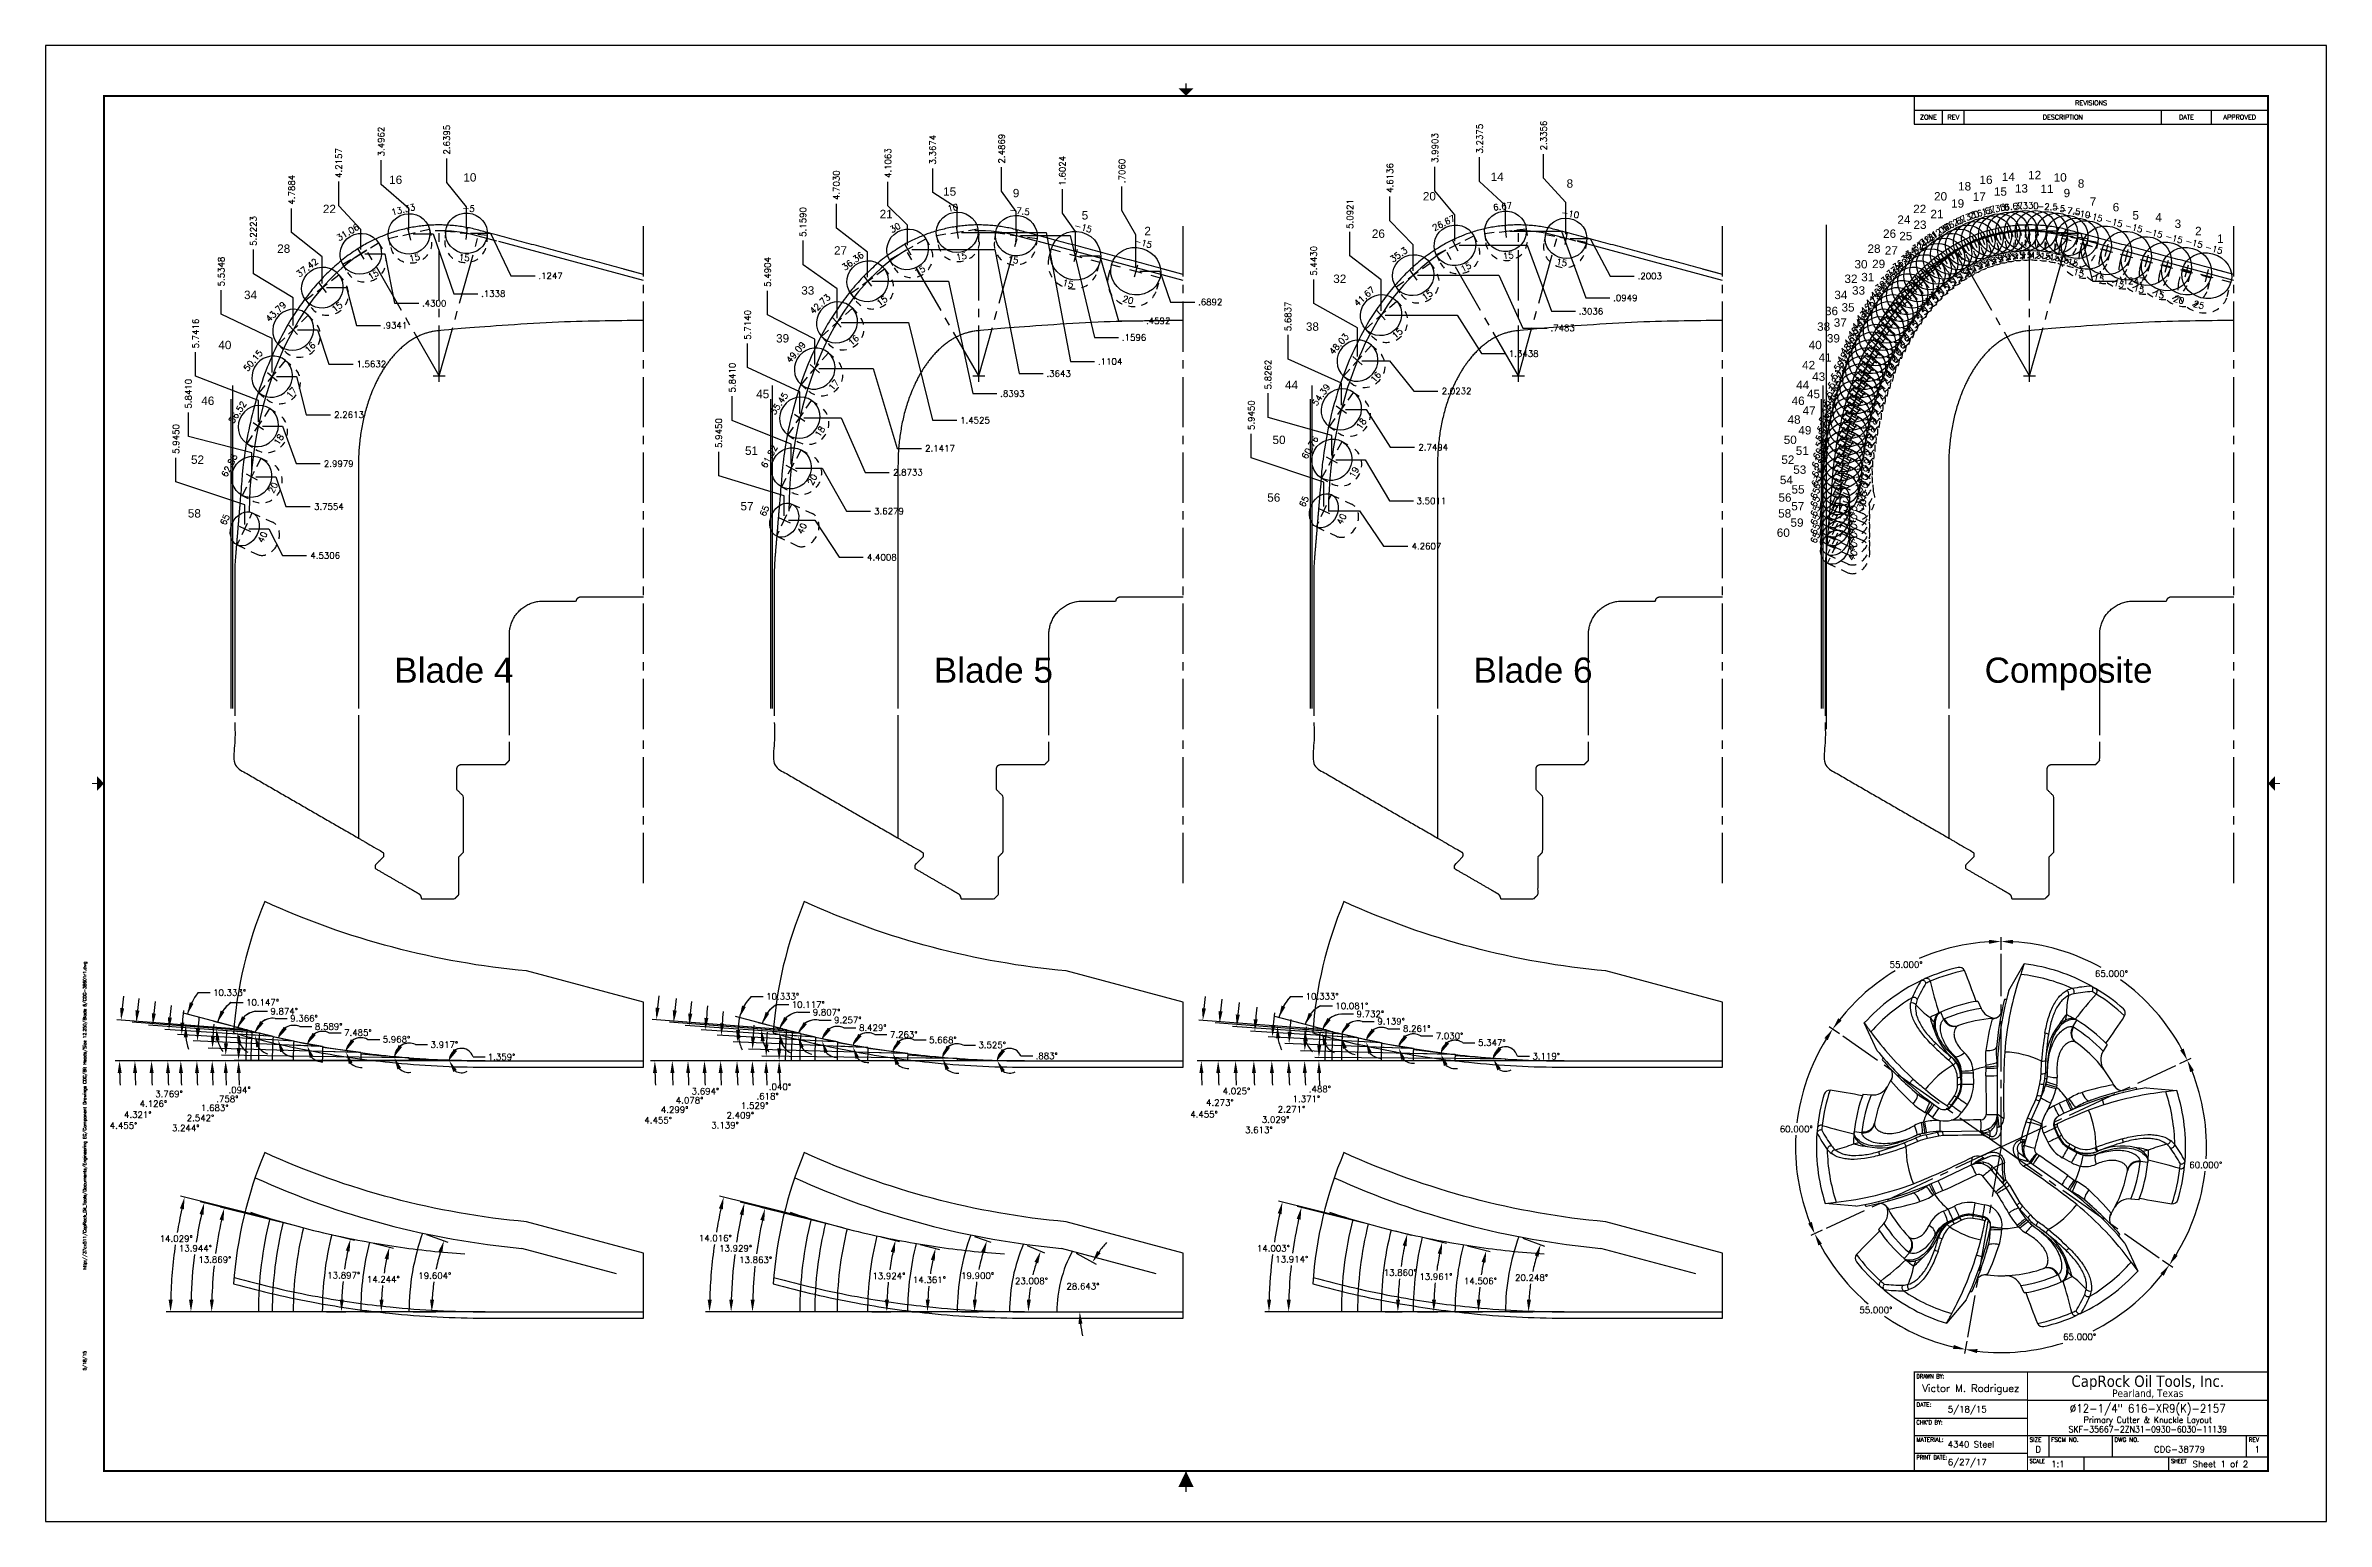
# Model space of a CAD drawing. Header units: inches. Extents: x -34 to 44.4, y 0 to 22.
# Drawn here: x 0 to 34, y 0 to 22 of the extents above; entities that cross this region are included whole.
import ezdxf
from ezdxf.enums import TextEntityAlignment as Align

# ---------------------------------------------------------------- set-up
doc = ezdxf.new("R2010")
doc.units = ezdxf.units.IN
doc.header["$MEASUREMENT"] = 0
doc.linetypes.add('CENTER2', pattern=[1.125, 0.75, -0.125, 0.125, -0.125])
doc.linetypes.add('HIDDEN2', pattern=[0.1875, 0.125, -0.0625])
for name, color, linetype in [('Blade1', 30, 'Continuous'), ('CLine', 5, 'CENTER2'), ('Dims', 4, 'Continuous'), ('TEXT', 3, 'Continuous'), ('Title Block', 7, 'Continuous')]:
    doc.layers.add(name, color=color, linetype=linetype)
for name, color, linetype, true_color in [('Blade2', 7, 'Continuous', 0xcccc00), ('Blade3', 7, 'Continuous', 0x00cc00), ('Blade4', 7, 'Continuous', 0x00cccc), ('Blade5', 7, 'Continuous', 0x0066cc), ('Blade6', 190, 'Continuous', 0x7f00ff)]:
    doc.layers.add(name, color=color, linetype=linetype, true_color=true_color)
doc.styles.add('Block', font='tahoma.ttf')
doc.styles.add('RomanD', font='romand.shx', dxfattribs={"width": 0.9})
doc.styles.add('RomanS', font='romans')
doc.styles.get("Standard").update_dxf_attribs({"font": 'arial.ttf'})
doc.dimstyles.new('Copy of Standard', dxfattribs={"dimtxt": 0.094, "dimasz": 0.18, "dimexe": 0.0625, "dimexo": 0.0625, "dimgap": 0.045, "dimtad": 0, "dimtih": 1, "dimtoh": 1, "dimdec": 4, "dimzin": 4, "dimdsep": 46, "dimtxsty": 'RomanS', "dimcen": 0.09, "dimadec": 3, "dimazin": 1, "dimtfac": 1, "dimtdec": 4, "dimtofl": 0, "dimtmove": 0, "dimatfit": 1, "dimfxl": 1, "dimtolj": 1, "dimtzin": 0, "dimarcsym": 0})

msp = doc.modelspace()

# ---------------------------------------------------------------- texts
at = {"layer": 'Blade1'}
for s, p in [('13', (29.35701, 19.80873)), ('7', (30.47236, 19.61183)), ('19', (28.40591, 19.58432)), ('4', (31.4501, 19.37777)), ('25', (27.63266, 19.09807)), ('1', (32.37151, 19.05994)), ('31', (27.06596, 18.48693)), ('37', (26.65591, 17.80903)), ('43', (26.33389, 17.00328)), ('49', (26.12852, 16.20346)), ('55', (26.0266, 15.32164))]:
    msp.add_text(s, height=0.125, dxfattribs=at).set_placement(p)
at = {"layer": 'Blade2'}
for s, p in [('12', (29.55423, 20.00824)), ('18', (28.50956, 19.84045)), ('24', (27.60494, 19.34376)), ('30', (26.96487, 18.67892)), ('36', (26.526, 17.98152)), ('42', (26.18457, 17.17481)), ('48', (25.96756, 16.36266)), ('54', (25.85339, 15.46343)), ('60', (25.80703, 14.67715))]:
    msp.add_text(s, height=0.125, dxfattribs=at).set_placement(p)
at = {"layer": 'Blade3'}
for s, p in [('17', (28.72818, 19.68574)), ('11', (29.73707, 19.80194)), ('23', (27.84478, 19.26735)), ('6', (30.81447, 19.52953)), ('3', (31.73731, 19.28184)), ('29', (27.22842, 18.68315)), ('35', (26.77218, 18.03497)), ('41', (26.43114, 17.28865)), ('47', (26.19186, 16.49693)), ('53', (26.05283, 15.61664)), ('59', (26.01155, 14.82756))]:
    msp.add_text(s, height=0.125, dxfattribs=at).set_placement(p)
at = {"layer": 'Blade4'}
for s, p in [('16', (5.12149, 19.93751)), ('10', (6.22739, 19.97288)), ('16', (28.82875, 19.93751)), ('10', (29.93466, 19.97288)), ('22', (4.1336, 19.50301)), ('22', (27.84087, 19.50301)), ('28', (3.45222, 18.91087)), ('28', (27.15949, 18.91087)), ('34', (2.95739, 18.22144)), ('34', (26.66466, 18.22144)), ('40', (2.57527, 17.47462)), ('40', (26.28254, 17.47462)), ('46', (2.32063, 16.64296)), ('46', (26.0279, 16.64296)), ('52', (2.16731, 15.7652)), ('52', (25.87458, 15.7652)), ('58', (2.12001, 14.96445)), ('58', (25.82728, 14.96445))]:
    msp.add_text(s, height=0.125, dxfattribs=at).set_placement(p)
at = {"layer": 'Blade5'}
for s, p in [('15', (13.37952, 19.76238)), ('9', (14.41845, 19.73949)), ('15', (29.04349, 19.76238)), ('9', (30.08242, 19.73949)), ('21', (12.43365, 19.4275)), ('5', (15.44467, 19.40729)), ('21', (28.09762, 19.4275)), ('5', (31.10864, 19.40729)), ('2', (16.37929, 19.1736)), ('2', (32.04326, 19.1736)), ('27', (11.75318, 18.88422)), ('27', (27.41715, 18.88422)), ('33', (11.26489, 18.28764)), ('33', (26.92886, 18.28764)), ('39', (10.88956, 17.57426)), ('39', (26.55353, 17.57426)), ('45', (10.59272, 16.74373)), ('45', (26.25669, 16.74373)), ('51', (10.4259, 15.89892)), ('51', (26.08988, 15.89892)), ('57', (10.35899, 15.07201)), ('57', (26.02296, 15.07201))]:
    msp.add_text(s, height=0.125, dxfattribs=at).set_placement(p)
at = {"layer": 'Blade6'}
for s, p in [('14', (21.54132, 19.98172)), ('14', (29.162, 19.98172)), ('20', (20.53085, 19.69154)), ('8', (22.67377, 19.88152)), ('20', (28.15152, 19.69154)), ('8', (30.29444, 19.88152)), ('26', (19.77071, 19.13445)), ('26', (27.39139, 19.13445)), ('32', (19.19518, 18.46175)), ('32', (26.81586, 18.46175)), ('38', (18.78735, 17.74896)), ('38', (26.40803, 17.74896)), ('44', (18.47584, 16.87984)), ('44', (26.09651, 16.87984)), ('50', (18.28977, 16.06066)), ('50', (25.91044, 16.06066)), ('56', (18.21149, 15.20075)), ('56', (25.83217, 15.20075))]:
    msp.add_text(s, height=0.125, dxfattribs=at).set_placement(p)

# ---------------------------------------------------------------- blocks, each defined once
blk = doc.blocks.new('COT_Dblock')
at = {"layer": 'Title Block'}
for p, q in [((27.857, 21.25), (27.857, 20.828)), ((27.857, 21.039), (33.13, 21.039)), ((27.857, 20.828), (33.13, 20.828)), ((28.278, 20.828), (28.278, 21.039)), ((28.599, 20.828), (28.599, 21.039)), ((31.544, 20.828), (31.544, 21.039)), ((32.286, 20.828), (32.286, 21.039)), ((29.544, 1.805), (27.857, 1.805)), ((27.857, 1.539), (29.544, 1.539)), ((27.857, 1.282), (33.13, 1.282)), ((29.865, 0.961), (29.865, 1.282)), ((30.81, 0.961), (30.81, 1.282)), ((32.809, 0.961), (32.809, 1.282)), ((27.857, 1.016), (29.544, 1.016)), ((29.544, 0.961), (33.13, 0.961)), ((30.388, 0.75), (30.388, 0.961)), ((31.653, 0.75), (31.653, 0.961))]:
    blk.add_line(p, q, dxfattribs=at)
at = {"layer": 'Title Block', "color": 8}
blk.add_lwpolyline([(0, 0), (34, 0), (34, 22), (0, 22)], close=True, dxfattribs=at)
at = {"layer": 'Title Block'}
for points, const_width in [([(17, 21.438), (17, 21.363)], 0.015), ([(0.69, 11), (0.765, 11)], 0.015), ([(33.31, 11), (33.235, 11)], 0.015), ([(27.857, 0.75), (27.857, 2.227), (33.13, 2.227)], 0.0169), ([(29.544, 0.75), (29.544, 2.227)], 0.0169), ([(29.544, 1.805), (33.13, 1.805)], 0.0169), ([(17, 0.438), (17, 0.513)], 0.015)]:
    blk.add_lwpolyline(points, dxfattribs=dict(at, const_width=const_width))
at = {"layer": 'Title Block', "const_width": 0.03}
blk.add_lwpolyline([(33.13, 21.25), (0.87, 21.25), (0.87, 0.75), (33.13, 0.75)], close=True, dxfattribs=at)
at = {"layer": 'Title Block'}
for points in [[(16.887, 21.363), (17.113, 21.363), (17, 21.25)], [(0.765, 10.887), (0.765, 11.113), (0.87, 11)], [(33.235, 10.887), (33.235, 11.113), (33.13, 11)], [(16.887, 0.513), (17.113, 0.513), (17, 0.75)]]:
    blk.add_solid(points, dxfattribs=at)
for s, height, style, p in [('REVISIONS', 0.0703, 'RomanS', (30.493, 21.145)), ('ZONE', 0.0703, 'RomanS', (28.067, 20.934)), ('REV', 0.0703, 'RomanS', (28.439, 20.934)), ('DESCRIPTION', 0.07031, 'RomanS', (30.071, 20.934)), ('DATE', 0.0703, 'RomanS', (31.915, 20.934)), ('APPROVED', 0.0703, 'RomanS', (32.708, 20.934)), ('CapRock Oil Tools, Inc.', 0.16875, 'Block', (31.337, 2.09)), ('Pearland, Texas', 0.1125, 'Block', (31.337, 1.91))]:
    blk.add_text(s, height=height, dxfattribs=dict(at, style=style)).set_placement(p, align=Align.MIDDLE_CENTER)
at = {"layer": 'Title Block', "style": 'RomanS'}
for s, width, p in [('DRAWN BY:', 0.86, (27.888, 2.195)), ("CHK'D BY:", 0.91, (27.888, 1.508)), ('PRINT DATE:', 0.78, (27.888, 0.985)), ('SCALE', 0.9, (29.575, 0.93)), ('SHEET', 0.9, (31.685, 0.93))]:
    blk.add_text(s, height=0.0625, dxfattribs=dict(at, width=width)).set_placement(p, align=Align.TOP_LEFT)
for s, p in [('DATE:', (27.888, 1.773)), ('MATERIAL:', (27.888, 1.25)), ('SIZE', (29.575, 1.25)), ('FSCM NO.', (29.896, 1.25)), ('DWG NO.', (30.841, 1.25)), ('REV', (32.841, 1.25))]:
    blk.add_text(s, height=0.0625, dxfattribs=at).set_placement(p, align=Align.TOP_LEFT)
at = {"layer": 'Title Block', "color": 3, "style": 'RomanS'}
blk.add_text('D', height=0.094, dxfattribs=at).set_placement((29.704, 1.121), align=Align.TOP_CENTER)
at = {"layer": 'Title Block', "color": 1, "style": 'RomanS', "flags": 8}
for tag, p in [('FNAME', (0.62, 3.75)), ('REVDATE', (0.62, 2.25)), ('USER', (0.62, 0.75))]:
    blk.add_attdef(tag, text='', height=0.047, rotation=90, dxfattribs=at).set_placement(p, align=Align.BOTTOM_LEFT)
at = {"layer": 'Title Block', "color": 3, "style": 'RomanS', "flags": 8}
for tag, p in [('DDATE', (28.356, 1.672)), ('CHECK', (28.356, 1.406)), ('MATRL', (28.356, 1.149)), ('PDATE', (28.356, 0.883)), ('SCALE', (29.896, 0.855)), ('SHEET', (32.005, 0.855))]:
    blk.add_attdef(tag, text='', height=0.094, dxfattribs=at).set_placement(p, align=Align.MIDDLE_LEFT)
blk.add_attdef('DRAWN', text='', height=0.11, dxfattribs=at).set_placement((28.7, 1.984), align=Align.MIDDLE_CENTER)
at = {"layer": 'Title Block', "color": 3, "style": 'RomanD', "width": 0.9, "flags": 8}
for tag, height, p in [('TITL1', 0.125, (31.337, 1.684)), ('TITL2', 0.094, (31.337, 1.514)), ('TITL3', 0.094, (31.337, 1.374))]:
    blk.add_attdef(tag, text='', height=height, dxfattribs=at).set_placement(p, align=Align.MIDDLE_CENTER)
at = {"layer": 'Title Block', "color": 3, "style": 'RomanS', "flags": 8}
for tag, p in [('FSCM#', (30.337, 1.121)), ('DWG#', (31.81, 1.121)), ('REV#', (32.97, 1.121))]:
    blk.add_attdef(tag, text='', height=0.094, dxfattribs=at).set_placement(p, align=Align.TOP_CENTER)
blk = doc.blocks.new('*D35')
at = {"layer": 'Dims', "color": 0, "lineweight": -2, "transparency": 16777216}
for p, q in [((29.15, 8.521), (29.15, 8.708)), ((26.742, 7.267), (26.589, 7.375))]:
    blk.add_line(p, q, dxfattribs=at)
for start, end in [(93.3665, 113.5033), (121.0204, 141.6335)]:
    blk.add_arc((29.15, 5.581), 3.064, start, end, dxfattribs=at)
at = {"layer": 'Dims', "color": 0, "transparency": 16777216}
for points in [[(28.969, 8.67), (28.971, 8.61), (29.15, 8.645)], [(26.771, 7.465), (26.723, 7.501), (26.64, 7.339)]]:
    blk.add_solid(points, dxfattribs=at)
at = {"layer": 'Dims', "color": 0, "transparency": 16777216, "insert": (27.735, 8.299), "char_height": 0.094, "attachment_point": 5, "style": 'RomanS'}
blk.add_mtext('\\A1;55.000°', dxfattribs=at)
blk = doc.blocks.new('*D36')
at = {"layer": 'Dims', "color": 0, "lineweight": -2, "transparency": 16777216}
for p, q in [((26.742, 7.267), (26.589, 7.375)), ((26.485, 4.339), (26.316, 4.26))]:
    blk.add_line(p, q, dxfattribs=at)
for start, end in [(148.3665, 173.2705), (176.725, 201.6335)]:
    blk.add_arc((29.15, 5.581), 3.064, start, end, dxfattribs=at)
at = {"layer": 'Dims', "color": 0, "transparency": 16777216}
for points in [[(26.516, 7.205), (26.566, 7.172), (26.64, 7.339)], [(26.329, 4.464), (26.274, 4.44), (26.373, 4.286)]]:
    blk.add_solid(points, dxfattribs=at)
at = {"layer": 'Dims', "color": 0, "transparency": 16777216, "insert": (26.097, 5.848), "char_height": 0.094, "attachment_point": 5, "style": 'RomanS'}
blk.add_mtext('\\A1;60.000°', dxfattribs=at)
blk = doc.blocks.new('*D37')
at = {"layer": 'Dims', "color": 0, "lineweight": -2, "transparency": 16777216}
for p, q in [((26.485, 4.339), (26.316, 4.26)), ((28.639, 2.686), (28.607, 2.502))]:
    blk.add_line(p, q, dxfattribs=at)
for start, end in [(208.3665, 229.7584), (235.4246, 256.6335)]:
    blk.add_arc((29.15, 5.581), 3.064, start, end, dxfattribs=at)
at = {"layer": 'Dims', "color": 0, "transparency": 16777216}
for points in [[(26.427, 4.112), (26.48, 4.139), (26.373, 4.286)], [(28.447, 2.63), (28.435, 2.571), (28.618, 2.564)]]:
    blk.add_solid(points, dxfattribs=at)
at = {"layer": 'Dims', "color": 0, "transparency": 16777216, "insert": (27.284, 3.15), "char_height": 0.094, "attachment_point": 5, "style": 'RomanS'}
blk.add_mtext('\\A1;55.000°', dxfattribs=at)
blk = doc.blocks.new('*D38')
at = {"layer": 'Dims', "color": 0, "lineweight": -2, "transparency": 16777216}
for p, q in [((31.558, 3.895), (31.711, 3.788)), ((28.639, 2.686), (28.607, 2.502))]:
    blk.add_line(p, q, dxfattribs=at)
for start, end in [(296.6385, 321.6335), (263.3665, 287.4639)]:
    blk.add_arc((29.15, 5.581), 3.064, start, end, dxfattribs=at)
at = {"layer": 'Dims', "color": 0, "transparency": 16777216}
for points in [[(31.528, 3.697), (31.576, 3.662), (31.659, 3.824)], [(28.791, 2.508), (28.8, 2.568), (28.618, 2.564)]]:
    blk.add_solid(points, dxfattribs=at)
at = {"layer": 'Dims', "color": 0, "transparency": 16777216, "insert": (30.322, 2.751), "char_height": 0.094, "attachment_point": 5, "style": 'RomanS'}
blk.add_mtext('\\A1;65.000°', dxfattribs=at)
blk = doc.blocks.new('*D39')
at = {"layer": 'Dims', "color": 0, "lineweight": -2, "transparency": 16777216}
for p, q in [((31.814, 6.824), (31.983, 6.903)), ((31.558, 3.895), (31.711, 3.788))]:
    blk.add_line(p, q, dxfattribs=at)
for start, end in [(356.725, 21.6335), (328.3665, 353.2705)]:
    blk.add_arc((29.15, 5.581), 3.064, start, end, dxfattribs=at)
at = {"layer": 'Dims', "color": 0, "transparency": 16777216}
for points in [[(31.97, 6.699), (32.025, 6.723), (31.926, 6.876)], [(31.783, 3.958), (31.733, 3.991), (31.659, 3.824)]]:
    blk.add_solid(points, dxfattribs=at)
at = {"layer": 'Dims', "color": 0, "transparency": 16777216, "insert": (32.202, 5.314), "char_height": 0.094, "attachment_point": 5, "style": 'RomanS'}
blk.add_mtext('\\A1;60.000°', dxfattribs=at)
blk = doc.blocks.new('*D40')
at = {"layer": 'Dims', "color": 0, "lineweight": -2, "transparency": 16777216}
for p, q in [((29.15, 8.577), (29.15, 8.708)), ((31.814, 6.824), (31.983, 6.903))]:
    blk.add_line(p, q, dxfattribs=at)
for start, end in [(60.8583, 86.6335), (28.3665, 54.426)]:
    blk.add_arc((29.15, 5.581), 3.064, start, end, dxfattribs=at)
at = {"layer": 'Dims', "color": 0, "transparency": 16777216}
for points in [[(29.329, 8.61), (29.33, 8.67), (29.15, 8.645)], [(31.872, 7.05), (31.819, 7.024), (31.926, 6.876)]]:
    blk.add_solid(points, dxfattribs=at)
at = {"layer": 'Dims', "color": 0, "transparency": 16777216, "insert": (30.796, 8.165), "char_height": 0.094, "attachment_point": 5, "style": 'RomanS'}
blk.add_mtext('\\A1;65.000°', dxfattribs=at)
blk = doc.blocks.new('*D106')
at = {"layer": 'Dims', "color": 0, "lineweight": -2, "transparency": 16777216}
for p, q in [((5.679, 4.276), (5.998, 4.163)), ((5.48, 3.124), (5.819, 3.124))]:
    blk.add_line(p, q, dxfattribs=at)
for start, end in [(163.6632, 168.4992), (171.8883, 176.7331)]:
    blk.add_arc((8.913, 3.124), 3.157, start, end, dxfattribs=at)
at = {"layer": 'Dims', "color": 0, "transparency": 16777216}
for points in [[(5.855, 4.022), (5.912, 4.003), (5.939, 4.184)], [(5.791, 3.303), (5.731, 3.305), (5.756, 3.124)]]:
    blk.add_solid(points, dxfattribs=at)
at = {"layer": 'Dims', "color": 0, "transparency": 16777216, "insert": (5.802, 3.662), "char_height": 0.094, "attachment_point": 5, "style": 'RomanS'}
blk.add_mtext('\\A1;19.604°', dxfattribs=at)
blk = doc.blocks.new('*D107')
at = {"layer": 'Dims', "color": 0, "lineweight": -2, "transparency": 16777216}
for p, q in [((4.888, 4.146), (5.184, 4.071)), ((4.76, 3.124), (5.066, 3.124))]:
    blk.add_line(p, q, dxfattribs=at)
for start, end in [(168.3943, 171.5173), (174.235, 177.362)]:
    blk.add_arc((8.913, 3.124), 3.91, start, end, dxfattribs=at)
at = {"layer": 'Dims', "color": 0, "transparency": 16777216}
for points in [[(5.054, 3.918), (5.113, 3.904), (5.124, 4.086)], [(5.038, 3.304), (4.978, 3.305), (5.003, 3.124)]]:
    blk.add_solid(points, dxfattribs=at)
at = {"layer": 'Dims', "color": 0, "transparency": 16777216, "insert": (5.034, 3.609), "char_height": 0.094, "attachment_point": 5, "style": 'RomanS'}
blk.add_mtext('\\A1;14.244°', dxfattribs=at)
blk = doc.blocks.new('*D108')
at = {"layer": 'Dims', "color": 0, "lineweight": -2, "transparency": 16777216}
for p, q in [((4.326, 4.26), (4.604, 4.191)), ((4.187, 3.124), (4.474, 3.124))]:
    blk.add_line(p, q, dxfattribs=at)
for start, end in [(168.3934, 171.8702), (174.2293, 177.7091)]:
    blk.add_arc((8.913, 3.124), 4.502, start, end, dxfattribs=at)
at = {"layer": 'Dims', "color": 0, "transparency": 16777216}
for points in [[(4.474, 4.037), (4.532, 4.024), (4.543, 4.206)], [(4.445, 3.304), (4.385, 3.305), (4.411, 3.124)]]:
    blk.add_solid(points, dxfattribs=at)
at = {"layer": 'Dims', "color": 0, "transparency": 16777216, "insert": (4.444, 3.669), "char_height": 0.094, "attachment_point": 5, "style": 'RomanS'}
blk.add_mtext('\\A1;13.897°', dxfattribs=at)
blk = doc.blocks.new('*D109')
at = {"layer": 'Dims', "color": 0, "lineweight": -2, "transparency": 16777216}
for p, q in [((3.783, 4.391), (2.602, 4.683)), ((3.628, 3.124), (2.413, 3.124))]:
    blk.add_line(p, q, dxfattribs=at)
for start, end in [(167.733, 172.2399), (173.8896, 178.398)]:
    blk.add_arc((8.913, 3.124), 6.438, start, end, dxfattribs=at)
at = {"layer": 'Dims', "color": 0, "transparency": 16777216}
for points in [[(2.593, 4.499), (2.652, 4.485), (2.663, 4.668)], [(2.508, 3.304), (2.448, 3.305), (2.475, 3.124)]]:
    blk.add_solid(points, dxfattribs=at)
at = {"layer": 'Dims', "color": 0, "transparency": 16777216, "insert": (2.523, 3.902), "char_height": 0.094, "attachment_point": 5, "style": 'RomanS'}
blk.add_mtext('\\A1;13.869°', dxfattribs=at)
blk = doc.blocks.new('*D110')
at = {"layer": 'Dims', "color": 0, "lineweight": -2, "transparency": 16777216}
for p, q in [((3.481, 4.473), (2.304, 4.765)), ((3.316, 3.124), (2.103, 3.124))]:
    blk.add_line(p, q, dxfattribs=at)
for start, end in [(167.5849, 171.1455), (172.7235, 178.4715)]:
    blk.add_arc((8.913, 3.124), 6.748, start, end, dxfattribs=at)
at = {"layer": 'Dims', "color": 0, "transparency": 16777216}
for points in [[(2.294, 4.582), (2.353, 4.568), (2.365, 4.75)], [(2.198, 3.304), (2.138, 3.305), (2.166, 3.124)]]:
    blk.add_solid(points, dxfattribs=at)
at = {"layer": 'Dims', "color": 0, "transparency": 16777216, "insert": (2.233, 4.071), "char_height": 0.094, "attachment_point": 5, "style": 'RomanS'}
blk.add_mtext('\\A1;13.944°', dxfattribs=at)
blk = doc.blocks.new('*D111')
at = {"layer": 'Dims', "color": 0, "lineweight": -2, "transparency": 16777216}
for p, q in [((3.282, 4.531), (2.012, 4.849)), ((3.109, 3.124), (1.799, 3.124))]:
    blk.add_line(p, q, dxfattribs=at)
for start, end in [(167.4332, 170.3542), (171.8675, 178.5374)]:
    blk.add_arc((8.913, 3.124), 7.051, start, end, dxfattribs=at)
at = {"layer": 'Dims', "color": 0, "transparency": 16777216}
for points in [[(2.002, 4.666), (2.06, 4.652), (2.072, 4.834)], [(1.894, 3.304), (1.834, 3.305), (1.862, 3.124)]]:
    blk.add_solid(points, dxfattribs=at)
at = {"layer": 'Dims', "color": 0, "transparency": 16777216, "insert": (1.947, 4.214), "char_height": 0.094, "attachment_point": 5, "style": 'RomanS'}
blk.add_mtext('\\A1;14.029°', dxfattribs=at)
blk = doc.blocks.new('*D112')
at = {"layer": 'Dims', "color": 0, "lineweight": -2, "transparency": 16777216}
for p, q in [((14.633, 4.111), (14.891, 4.002)), ((14.432, 3.124), (14.712, 3.124))]:
    blk.add_line(p, q, dxfattribs=at)
for start, end in [(161.4629, 166.1537), (170.8185, 175.5286)]:
    blk.add_arc((16.957, 3.124), 2.307, start, end, dxfattribs=at)
at = {"layer": 'Dims', "color": 0, "transparency": 16777216}
for points in [[(14.741, 3.869), (14.797, 3.847), (14.833, 4.026)], [(14.687, 3.303), (14.627, 3.305), (14.65, 3.124)]]:
    blk.add_solid(points, dxfattribs=at)
at = {"layer": 'Dims', "color": 0, "transparency": 16777216, "insert": (14.696, 3.585), "char_height": 0.094, "attachment_point": 5, "style": 'RomanS'}
blk.add_mtext('\\A1;23.008°', dxfattribs=at)
blk = doc.blocks.new('*D113')
at = {"layer": 'Dims', "color": 0, "lineweight": -2, "transparency": 16777216}
for p, q in [((13.849, 4.249), (14.091, 4.162)), ((13.652, 3.124), (13.909, 3.124))]:
    blk.add_line(p, q, dxfattribs=at)
for start, end in [(163.4166, 168.3244), (171.7665, 176.6834)]:
    blk.add_arc((16.957, 3.124), 3.11, start, end, dxfattribs=at)
at = {"layer": 'Dims', "color": 0, "transparency": 16777216}
for points in [[(13.947, 4.021), (14.004, 4.003), (14.032, 4.183)], [(13.882, 3.303), (13.822, 3.305), (13.847, 3.124)]]:
    blk.add_solid(points, dxfattribs=at)
at = {"layer": 'Dims', "color": 0, "transparency": 16777216, "insert": (13.893, 3.662), "char_height": 0.094, "attachment_point": 5, "style": 'RomanS'}
blk.add_mtext('\\A1;19.900°', dxfattribs=at)
blk = doc.blocks.new('*D114')
at = {"layer": 'Dims', "color": 0, "lineweight": -2, "transparency": 16777216}
for p, q in [((13.039, 4.127), (13.326, 4.054)), ((12.913, 3.124), (13.209, 3.124))]:
    blk.add_line(p, q, dxfattribs=at)
for start, end in [(168.3461, 171.423), (174.2119, 177.2931)]:
    blk.add_arc((16.957, 3.124), 3.81, start, end, dxfattribs=at)
at = {"layer": 'Dims', "color": 0, "transparency": 16777216}
for points in [[(13.196, 3.901), (13.254, 3.887), (13.265, 4.069)], [(13.18, 3.304), (13.12, 3.305), (13.146, 3.124)]]:
    blk.add_solid(points, dxfattribs=at)
at = {"layer": 'Dims', "color": 0, "transparency": 16777216, "insert": (13.176, 3.601), "char_height": 0.094, "attachment_point": 5, "style": 'RomanS'}
blk.add_mtext('\\A1;14.361°', dxfattribs=at)
blk = doc.blocks.new('*D115')
at = {"layer": 'Dims', "color": 0, "lineweight": -2, "transparency": 16777216}
for p, q in [((12.452, 4.241), (12.729, 4.173)), ((12.316, 3.124), (12.601, 3.124))]:
    blk.add_line(p, q, dxfattribs=at)
for start, end in [(168.4102, 171.8342), (174.2384, 177.6655)]:
    blk.add_arc((16.957, 3.124), 4.418, start, end, dxfattribs=at)
at = {"layer": 'Dims', "color": 0, "transparency": 16777216}
for points in [[(12.599, 4.019), (12.658, 4.005), (12.668, 4.188)], [(12.572, 3.304), (12.512, 3.305), (12.539, 3.124)]]:
    blk.add_solid(points, dxfattribs=at)
at = {"layer": 'Dims', "color": 0, "transparency": 16777216, "insert": (12.571, 3.66), "char_height": 0.094, "attachment_point": 5, "style": 'RomanS'}
blk.add_mtext('\\A1;13.924°', dxfattribs=at)
blk = doc.blocks.new('*D116')
at = {"layer": 'Dims', "color": 0, "lineweight": -2, "transparency": 16777216}
for p, q in [((11.887, 4.375), (10.663, 4.678)), ((11.735, 3.124), (10.475, 3.124))]:
    blk.add_line(p, q, dxfattribs=at)
for start, end in [(167.7437, 172.2406), (173.895, 178.3934)]:
    blk.add_arc((16.957, 3.124), 6.419, start, end, dxfattribs=at)
at = {"layer": 'Dims', "color": 0, "transparency": 16777216}
for points in [[(10.654, 4.494), (10.713, 4.48), (10.724, 4.663)], [(10.57, 3.304), (10.51, 3.305), (10.537, 3.124)]]:
    blk.add_solid(points, dxfattribs=at)
at = {"layer": 'Dims', "color": 0, "transparency": 16777216, "insert": (10.584, 3.899), "char_height": 0.094, "attachment_point": 5, "style": 'RomanS'}
blk.add_mtext('\\A1;13.863°', dxfattribs=at)
blk = doc.blocks.new('*D117')
at = {"layer": 'Dims', "color": 0, "lineweight": -2, "transparency": 16777216}
for p, q in [((11.567, 4.461), (10.356, 4.761)), ((11.404, 3.124), (10.156, 3.124))]:
    blk.add_line(p, q, dxfattribs=at)
for start, end in [(167.6019, 171.1314), (172.7118, 178.4693)]:
    blk.add_arc((16.957, 3.124), 6.738, start, end, dxfattribs=at)
at = {"layer": 'Dims', "color": 0, "transparency": 16777216}
for points in [[(10.347, 4.578), (10.405, 4.564), (10.417, 4.746)], [(10.251, 3.304), (10.191, 3.305), (10.219, 3.124)]]:
    blk.add_solid(points, dxfattribs=at)
at = {"layer": 'Dims', "color": 0, "transparency": 16777216, "insert": (10.286, 4.071), "char_height": 0.094, "attachment_point": 5, "style": 'RomanS'}
blk.add_mtext('\\A1;13.929°', dxfattribs=at)
blk = doc.blocks.new('*D118')
at = {"layer": 'Dims', "color": 0, "lineweight": -2, "transparency": 16777216}
for p, q in [((11.352, 4.523), (10.047, 4.849)), ((11.18, 3.124), (9.835, 3.124))]:
    blk.add_line(p, q, dxfattribs=at)
for start, end in [(167.4446, 170.2964), (171.8082, 178.539)]:
    blk.add_arc((16.957, 3.124), 7.059, start, end, dxfattribs=at)
at = {"layer": 'Dims', "color": 0, "transparency": 16777216}
for points in [[(10.037, 4.666), (10.095, 4.652), (10.108, 4.834)], [(9.93, 3.304), (9.87, 3.305), (9.897, 3.124)]]:
    blk.add_solid(points, dxfattribs=at)
at = {"layer": 'Dims', "color": 0, "transparency": 16777216, "insert": (9.983, 4.222), "char_height": 0.094, "attachment_point": 5, "style": 'RomanS'}
blk.add_mtext('\\A1;14.016°', dxfattribs=at)
blk = doc.blocks.new('*D119')
at = {"layer": 'Dims', "color": 0, "lineweight": -2, "transparency": 16777216}
for p, q in [((22.021, 4.223), (22.343, 4.104)), ((21.825, 3.124), (22.169, 3.124))]:
    blk.add_line(p, q, dxfattribs=at)
for start, end in [(163.3164, 168.02), (171.7214, 176.4356)]:
    blk.add_arc((25, 3.124), 2.894, start, end, dxfattribs=at)
at = {"layer": 'Dims', "color": 0, "transparency": 16777216}
for points in [[(22.199, 3.965), (22.256, 3.946), (22.285, 4.126)], [(22.142, 3.303), (22.082, 3.305), (22.106, 3.124)]]:
    blk.add_solid(points, dxfattribs=at)
at = {"layer": 'Dims', "color": 0, "transparency": 16777216, "insert": (22.151, 3.633), "char_height": 0.094, "attachment_point": 5, "style": 'RomanS'}
blk.add_mtext('\\A1;20.248°', dxfattribs=at)
blk = doc.blocks.new('*D120')
at = {"layer": 'Dims', "color": 0, "lineweight": -2, "transparency": 16777216}
for p, q in [((21.197, 4.108), (21.536, 4.021)), ((21.072, 3.124), (21.422, 3.124))]:
    blk.add_line(p, q, dxfattribs=at)
for start, end in [(168.327, 171.2845), (174.2043, 177.1665)]:
    blk.add_arc((25, 3.124), 3.64, start, end, dxfattribs=at)
at = {"layer": 'Dims', "color": 0, "transparency": 16777216}
for points in [[(21.406, 3.868), (21.464, 3.854), (21.476, 4.036)], [(21.394, 3.304), (21.334, 3.305), (21.36, 3.124)]]:
    blk.add_solid(points, dxfattribs=at)
at = {"layer": 'Dims', "color": 0, "transparency": 16777216, "insert": (21.389, 3.584), "char_height": 0.094, "attachment_point": 5, "style": 'RomanS'}
blk.add_mtext('\\A1;14.506°', dxfattribs=at)
blk = doc.blocks.new('*D121')
at = {"layer": 'Dims', "color": 0, "lineweight": -2, "transparency": 16777216}
for p, q in [((20.583, 4.222), (20.881, 4.148)), ((20.449, 3.124), (20.756, 3.124))]:
    blk.add_line(p, q, dxfattribs=at)
for start, end in [(168.4339, 171.7847), (174.2511, 177.6051)]:
    blk.add_arc((25, 3.124), 4.307, start, end, dxfattribs=at)
at = {"layer": 'Dims', "color": 0, "transparency": 16777216}
for points in [[(20.751, 3.995), (20.81, 3.981), (20.82, 4.163)], [(20.727, 3.304), (20.667, 3.305), (20.693, 3.124)]]:
    blk.add_solid(points, dxfattribs=at)
at = {"layer": 'Dims', "color": 0, "transparency": 16777216, "insert": (20.725, 3.648), "char_height": 0.094, "attachment_point": 5, "style": 'RomanS'}
blk.add_mtext('\\A1;13.961°', dxfattribs=at)
blk = doc.blocks.new('*D122')
at = {"layer": 'Dims', "color": 0, "lineweight": -2, "transparency": 16777216}
for p, q in [((20.117, 4.329), (20.36, 4.269)), ((19.97, 3.124), (20.22, 3.124))]:
    blk.add_line(p, q, dxfattribs=at)
for start, end in [(168.27, 171.9719), (174.1654, 177.8699)]:
    blk.add_arc((25, 3.124), 4.842, start, end, dxfattribs=at)
at = {"layer": 'Dims', "color": 0, "transparency": 16777216}
for points in [[(20.23, 4.115), (20.288, 4.102), (20.299, 4.284)], [(20.191, 3.304), (20.131, 3.305), (20.158, 3.124)]]:
    blk.add_solid(points, dxfattribs=at)
at = {"layer": 'Dims', "color": 0, "transparency": 16777216, "insert": (20.193, 3.709), "char_height": 0.094, "attachment_point": 5, "style": 'RomanS'}
blk.add_mtext('\\A1;13.860°', dxfattribs=at)
blk = doc.blocks.new('*D123')
at = {"layer": 'Dims', "color": 0, "lineweight": -2, "transparency": 16777216}
for p, q in [((19.656, 4.448), (18.659, 4.695)), ((19.494, 3.124), (18.467, 3.124))]:
    blk.add_line(p, q, dxfattribs=at)
for start, end in [(167.6796, 172.2213), (173.8628, 178.406)]:
    blk.add_arc((25, 3.124), 6.47, start, end, dxfattribs=at)
at = {"layer": 'Dims', "color": 0, "transparency": 16777216}
for points in [[(18.65, 4.512), (18.708, 4.498), (18.72, 4.68)], [(18.562, 3.304), (18.502, 3.305), (18.53, 3.124)]]:
    blk.add_solid(points, dxfattribs=at)
at = {"layer": 'Dims', "color": 0, "transparency": 16777216, "insert": (18.577, 3.908), "char_height": 0.094, "attachment_point": 5, "style": 'RomanS'}
blk.add_mtext('\\A1;13.914°', dxfattribs=at)
blk = doc.blocks.new('*D124')
at = {"layer": 'Dims', "color": 0, "lineweight": -2, "transparency": 16777216}
for p, q in [((19.424, 4.515), (18.377, 4.776)), ((19.254, 3.124), (18.174, 3.124))]:
    blk.add_line(p, q, dxfattribs=at)
for start, end in [(167.5223, 171.1688), (172.7431, 178.4751)]:
    blk.add_arc((25, 3.124), 6.763, start, end, dxfattribs=at)
at = {"layer": 'Dims', "color": 0, "transparency": 16777216}
for points in [[(18.367, 4.593), (18.425, 4.579), (18.437, 4.761)], [(18.269, 3.304), (18.209, 3.305), (18.237, 3.124)]]:
    blk.add_solid(points, dxfattribs=at)
at = {"layer": 'Dims', "color": 0, "transparency": 16777216, "insert": (18.303, 4.071), "char_height": 0.094, "attachment_point": 5, "style": 'RomanS'}
blk.add_mtext('\\A1;14.003°', dxfattribs=at)
blk = doc.blocks.new('*D161')
at = {"layer": 'Dims', "color": 0, "lineweight": -2, "transparency": 16777216}
blk.add_line((6.372, 6.923), (6.552, 6.923), dxfattribs=at)
for start, end in [(17.0701, 178.5462), (60.2676, 119.4069), (239.0449, 298.1842)]:
    blk.add_arc((6.198, 6.87), 0.182, start, end, dxfattribs=at)
at = {"layer": 'Dims', "color": 0, "transparency": 16777216}
for points in [[(6.134, 7.013), (6.083, 7.044), (6.016, 6.874)], [(6.078, 6.698), (6.13, 6.728), (6.016, 6.87)]]:
    blk.add_solid(points, dxfattribs=at)
at = {"layer": 'Dims', "color": 0, "transparency": 16777216, "insert": (6.797, 6.923), "char_height": 0.094, "attachment_point": 5, "style": 'RomanS'}
blk.add_mtext('\\A1;1.359°', dxfattribs=at)
blk = doc.blocks.new('*D162')
at = {"layer": 'Dims', "color": 0, "lineweight": -2, "transparency": 16777216}
blk.add_line((5.513, 7.107), (5.693, 7.107), dxfattribs=at)
for start, end in [(63.9851, 175.3249), (77.7761, 126.5505), (228.0162, 276.7906)]:
    blk.add_arc((5.417, 6.911), 0.218, start, end, dxfattribs=at)
at = {"layer": 'Dims', "color": 0, "transparency": 16777216}
for points in [[(5.244, 6.737), (5.299, 6.761), (5.199, 6.914)], [(5.314, 7.072), (5.261, 7.101), (5.2, 6.929)]]:
    blk.add_solid(points, dxfattribs=at)
at = {"layer": 'Dims', "color": 0, "transparency": 16777216, "insert": (5.944, 7.107), "char_height": 0.094, "attachment_point": 5, "style": 'RomanS'}
blk.add_mtext('\\A1;3.917°', dxfattribs=at)
blk = doc.blocks.new('*D163')
at = {"layer": 'Dims', "color": 0, "lineweight": -2, "transparency": 16777216}
blk.add_line((4.8, 7.185), (4.98, 7.185), dxfattribs=at)
for start, end in [(62.924, 172.3493), (75.999, 124.1742), (226.4925, 274.6676)]:
    blk.add_arc((4.699, 6.989), 0.221, start, end, dxfattribs=at)
at = {"layer": 'Dims', "color": 0, "transparency": 16777216}
for points in [[(4.601, 7.156), (4.55, 7.187), (4.481, 7.018)], [(4.52, 6.817), (4.575, 6.84), (4.479, 6.995)]]:
    blk.add_solid(points, dxfattribs=at)
at = {"layer": 'Dims', "color": 0, "transparency": 16777216, "insert": (5.231, 7.185), "char_height": 0.094, "attachment_point": 5, "style": 'RomanS'}
blk.add_mtext('\\A1;5.968°', dxfattribs=at)
blk = doc.blocks.new('*D164')
at = {"layer": 'Dims', "color": 0, "lineweight": -2, "transparency": 16777216}
blk.add_line((4.224, 7.285), (4.404, 7.285), dxfattribs=at)
for start, end in [(65.5854, 169.9731), (76.8981, 123.4356), (223.9951, 270.5326)]:
    blk.add_arc((4.13, 7.077), 0.228, start, end, dxfattribs=at)
at = {"layer": 'Dims', "color": 0, "transparency": 16777216}
for points in [[(4.029, 7.251), (3.979, 7.284), (3.905, 7.117)], [(3.938, 6.909), (3.994, 6.93), (3.902, 7.088)]]:
    blk.add_solid(points, dxfattribs=at)
at = {"layer": 'Dims', "color": 0, "transparency": 16777216, "insert": (4.655, 7.285), "char_height": 0.094, "attachment_point": 5, "style": 'RomanS'}
blk.add_mtext('\\A1;7.485°', dxfattribs=at)
blk = doc.blocks.new('*D165')
at = {"layer": 'Dims', "color": 0, "lineweight": -2, "transparency": 16777216}
blk.add_line((3.789, 7.377), (3.969, 7.377), dxfattribs=at)
for start, end in [(67.5349, 168.1676), (77.6445, 122.9061), (222.018, 267.2795)]:
    blk.add_arc((3.699, 7.161), 0.234, start, end, dxfattribs=at)
at = {"layer": 'Dims', "color": 0, "transparency": 16777216}
for points in [[(3.497, 6.994), (3.554, 7.014), (3.466, 7.174)], [(3.597, 7.34), (3.548, 7.374), (3.47, 7.209)]]:
    blk.add_solid(points, dxfattribs=at)
at = {"layer": 'Dims', "color": 0, "transparency": 16777216, "insert": (4.22, 7.377), "char_height": 0.094, "attachment_point": 5, "style": 'RomanS'}
blk.add_mtext('\\A1;8.589°', dxfattribs=at)
blk = doc.blocks.new('*D166')
at = {"layer": 'Dims', "color": 0, "lineweight": -2, "transparency": 16777216}
for p, q in [((3.421, 7.498), (3.601, 7.498)), ((3.122, 7.247), (3.058, 7.251)), ((3.126, 7.291), (3.066, 7.305))]:
    blk.add_line(p, q, dxfattribs=at)
for start, end in [(83.6204, 166.8643), (89.2776, 128.071), (215.0239, 253.8173)]:
    blk.add_arc((3.39, 7.229), 0.271, start, end, dxfattribs=at)
at = {"layer": 'Dims', "color": 0, "transparency": 16777216}
for points in [[(3.14, 7.065), (3.197, 7.081), (3.12, 7.247)], [(3.249, 7.426), (3.198, 7.458), (3.127, 7.291)]]:
    blk.add_solid(points, dxfattribs=at)
at = {"layer": 'Dims', "color": 0, "transparency": 16777216, "insert": (3.852, 7.498), "char_height": 0.094, "attachment_point": 5, "style": 'RomanS'}
blk.add_mtext('\\A1;9.366°', dxfattribs=at)
blk = doc.blocks.new('*D167')
at = {"layer": 'Dims', "color": 0, "lineweight": -2, "transparency": 16777216}
for p, q in [((3.126, 7.605), (3.306, 7.605)), ((3.013, 7.291), (2.793, 7.307)), ((3.016, 7.321), (2.803, 7.374))]:
    blk.add_line(p, q, dxfattribs=at)
for start, end in [(100.4395, 165.9999), (103.1741, 134.587), (207.2872, 238.7001)]:
    blk.add_arc((3.187, 7.278), 0.332, start, end, dxfattribs=at)
at = {"layer": 'Dims', "color": 0, "transparency": 16777216}
for points in [[(2.979, 7.5), (2.927, 7.53), (2.864, 7.359)], [(2.862, 7.12), (2.92, 7.132), (2.855, 7.302)]]:
    blk.add_solid(points, dxfattribs=at)
at = {"layer": 'Dims', "color": 0, "transparency": 16777216, "insert": (3.557, 7.605), "char_height": 0.094, "attachment_point": 5, "style": 'RomanS'}
blk.add_mtext('\\A1;9.874°', dxfattribs=at)
blk = doc.blocks.new('*D168')
at = {"layer": 'Dims', "color": 0, "lineweight": -2, "transparency": 16777216}
for p, q in [((2.765, 7.736), (2.945, 7.736)), ((2.938, 7.317), (2.485, 7.351)), ((2.941, 7.341), (2.502, 7.454))]:
    blk.add_line(p, q, dxfattribs=at)
for start, end in [(125.8996, 165.5326), (126.4966, 146.0146), (195.1975, 214.7155)]:
    blk.add_arc((3.077, 7.306), 0.531, start, end, dxfattribs=at)
at = {"layer": 'Dims', "color": 0, "transparency": 16777216}
for points in [[(2.664, 7.591), (2.609, 7.615), (2.562, 7.439)], [(2.534, 7.164), (2.594, 7.17), (2.547, 7.346)]]:
    blk.add_solid(points, dxfattribs=at)
at = {"layer": 'Dims', "color": 0, "transparency": 16777216, "insert": (3.234, 7.736), "char_height": 0.094, "attachment_point": 5, "style": 'RomanS'}
blk.add_mtext('\\A1;10.147°', dxfattribs=at)
blk = doc.blocks.new('*D169')
at = {"layer": 'Dims', "color": 0, "lineweight": -2, "transparency": 16777216}
for p, q in [((2.273, 7.883), (2.453, 7.883)), ((2.749, 7.392), (2.054, 7.576)), ((2.744, 7.346), (2.024, 7.402))]:
    blk.add_line(p, q, dxfattribs=at)
for start, end in [(142.5822, 165.2117), (142.6928, 153.9522), (186.8042, 198.0637)]:
    blk.add_arc((3.001, 7.326), 0.917, start, end, dxfattribs=at)
at = {"layer": 'Dims', "color": 0, "transparency": 16777216}
for points in [[(2.205, 7.718), (2.149, 7.739), (2.114, 7.56)], [(2.06, 7.216), (2.12, 7.218), (2.087, 7.397)]]:
    blk.add_solid(points, dxfattribs=at)
at = {"layer": 'Dims', "color": 0, "transparency": 16777216, "insert": (2.742, 7.883), "char_height": 0.094, "attachment_point": 5, "style": 'RomanS'}
blk.add_mtext('\\A1;10.333°', dxfattribs=at)
blk = doc.blocks.new('*D170')
at = {"layer": 'Dims', "color": 0, "lineweight": -2, "transparency": 16777216}
for p, q in [((2.939, 7.331), (1.063, 7.477)), ((2.921, 6.865), (1.039, 6.865))]:
    blk.add_line(p, q, dxfattribs=at)
for start, end in [(172.9042, 174.2245), (181.3203, 182.6406)]:
    blk.add_arc((8.913, 6.865), 7.812, start, end, dxfattribs=at)
at = {"layer": 'Dims', "color": 0, "transparency": 16777216}
for points in [[(1.171, 7.648), (1.111, 7.654), (1.125, 7.472)], [(1.074, 6.685), (1.134, 6.685), (1.102, 6.865)]]:
    blk.add_solid(points, dxfattribs=at)
at = {"layer": 'Dims', "color": 0, "transparency": 16777216, "insert": (1.162, 5.9), "char_height": 0.094, "attachment_point": 5, "style": 'RomanS'}
blk.add_mtext('\\A1;4.455°', dxfattribs=at)
blk = doc.blocks.new('*D171')
at = {"layer": 'Dims', "color": 0, "lineweight": -2, "transparency": 16777216}
for p, q in [((3.014, 7.311), (1.291, 7.441)), ((2.997, 6.865), (1.269, 6.865))]:
    blk.add_line(p, q, dxfattribs=at)
for start, end in [(172.9589, 174.3192), (181.3603, 182.7206)]:
    blk.add_arc((8.913, 6.865), 7.582, start, end, dxfattribs=at)
at = {"layer": 'Dims', "color": 0, "transparency": 16777216}
for points in [[(1.399, 7.613), (1.339, 7.618), (1.353, 7.436)], [(1.304, 6.685), (1.364, 6.685), (1.331, 6.865)]]:
    blk.add_solid(points, dxfattribs=at)
at = {"layer": 'Dims', "color": 0, "transparency": 16777216, "insert": (1.374, 6.063), "char_height": 0.094, "attachment_point": 5, "style": 'RomanS'}
blk.add_mtext('\\A1;4.321°', dxfattribs=at)
blk = doc.blocks.new('*D172')
at = {"layer": 'Dims', "color": 0, "lineweight": -2, "transparency": 16777216}
for p, q in [((3.124, 7.283), (1.536, 7.397)), ((3.109, 6.865), (1.516, 6.865))]:
    blk.add_line(p, q, dxfattribs=at)
for start, end in [(173.0619, 174.4681), (181.4062, 182.8124)]:
    blk.add_arc((8.913, 6.865), 7.334, start, end, dxfattribs=at)
at = {"layer": 'Dims', "color": 0, "transparency": 16777216}
for points in [[(1.643, 7.57), (1.583, 7.575), (1.598, 7.393)], [(1.551, 6.685), (1.611, 6.685), (1.579, 6.865)]]:
    blk.add_solid(points, dxfattribs=at)
at = {"layer": 'Dims', "color": 0, "transparency": 16777216, "insert": (1.607, 6.226), "char_height": 0.094, "attachment_point": 5, "style": 'RomanS'}
blk.add_mtext('\\A1;4.126°', dxfattribs=at)
blk = doc.blocks.new('*D173')
at = {"layer": 'Dims', "color": 0, "lineweight": -2, "transparency": 16777216}
for p, q in [((3.328, 7.233), (1.775, 7.335)), ((3.316, 6.865), (1.76, 6.865))]:
    blk.add_line(p, q, dxfattribs=at)
for start, end in [(173.3216, 174.7761), (181.4545, 182.909)]:
    blk.add_arc((8.913, 6.865), 7.091, start, end, dxfattribs=at)
at = {"layer": 'Dims', "color": 0, "transparency": 16777216}
for points in [[(1.882, 7.508), (1.822, 7.513), (1.838, 7.331)], [(1.795, 6.685), (1.855, 6.685), (1.822, 6.865)]]:
    blk.add_solid(points, dxfattribs=at)
at = {"layer": 'Dims', "color": 0, "transparency": 16777216, "insert": (1.84, 6.373), "char_height": 0.094, "attachment_point": 5, "style": 'RomanS'}
blk.add_mtext('\\A1;3.769°', dxfattribs=at)
blk = doc.blocks.new('*D174')
at = {"layer": 'Dims', "color": 0, "lineweight": -2, "transparency": 16777216}
for p, q in [((3.637, 7.164), (1.964, 7.259)), ((3.628, 6.865), (1.953, 6.865))]:
    blk.add_line(p, q, dxfattribs=at)
for start, end in [(173.766, 175.2612), (181.4952, 182.9904)]:
    blk.add_arc((8.913, 6.865), 6.898, start, end, dxfattribs=at)
at = {"layer": 'Dims', "color": 0, "transparency": 16777216}
for points in [[(2.069, 7.433), (2.009, 7.437), (2.027, 7.255)], [(1.988, 6.685), (2.048, 6.685), (2.015, 6.865)]]:
    blk.add_solid(points, dxfattribs=at)
at = {"layer": 'Dims', "color": 0, "transparency": 16777216, "insert": (2.089, 5.863), "char_height": 0.094, "attachment_point": 5, "style": 'RomanS'}
blk.add_mtext('\\A1;3.244°', dxfattribs=at)
blk = doc.blocks.new('*D175')
at = {"layer": 'Dims', "color": 0, "lineweight": -2, "transparency": 16777216}
for p, q in [((4.067, 7.08), (2.199, 7.163)), ((4.062, 6.865), (2.192, 6.865))]:
    blk.add_line(p, q, dxfattribs=at)
for start, end in [(174.3599, 175.9088), (181.5489, 183.0978)]:
    blk.add_arc((8.913, 6.865), 6.659, start, end, dxfattribs=at)
at = {"layer": 'Dims', "color": 0, "transparency": 16777216}
for points in [[(2.302, 7.338), (2.242, 7.342), (2.261, 7.16)], [(2.227, 6.685), (2.287, 6.685), (2.255, 6.865)]]:
    blk.add_solid(points, dxfattribs=at)
at = {"layer": 'Dims', "color": 0, "transparency": 16777216, "insert": (2.309, 6.014), "char_height": 0.094, "attachment_point": 5, "style": 'RomanS'}
blk.add_mtext('\\A1;2.542°', dxfattribs=at)
blk = doc.blocks.new('*D176')
at = {"layer": 'Dims', "color": 0, "lineweight": -2, "transparency": 16777216}
for p, q in [((4.635, 6.865), (2.421, 6.865)), ((4.637, 6.991), (2.424, 7.056))]:
    blk.add_line(p, q, dxfattribs=at)
for start, end in [(175.1093, 176.7133), (181.604, 183.208)]:
    blk.add_arc((8.913, 6.865), 6.43, start, end, dxfattribs=at)
at = {"layer": 'Dims', "color": 0, "transparency": 16777216}
for points in [[(2.524, 7.232), (2.464, 7.235), (2.486, 7.054)], [(2.456, 6.685), (2.516, 6.686), (2.483, 6.865)]]:
    blk.add_solid(points, dxfattribs=at)
at = {"layer": 'Dims', "color": 0, "transparency": 16777216, "insert": (2.522, 6.165), "char_height": 0.094, "attachment_point": 5, "style": 'RomanS'}
blk.add_mtext('\\A1;1.683°', dxfattribs=at)
blk = doc.blocks.new('*D177')
at = {"layer": 'Dims', "color": 0, "lineweight": -2, "transparency": 16777216}
for p, q in [((5.355, 6.912), (2.621, 6.948)), ((5.355, 6.865), (2.621, 6.865))]:
    blk.add_line(p, q, dxfattribs=at)
for start, end in [(175.9308, 177.5863), (181.6555, 183.311)]:
    blk.add_arc((8.913, 6.865), 6.23, start, end, dxfattribs=at)
at = {"layer": 'Dims', "color": 0, "transparency": 16777216}
for points in [[(2.656, 6.685), (2.716, 6.686), (2.683, 6.865)], [(2.719, 7.127), (2.659, 7.128), (2.684, 6.948)]]:
    blk.add_solid(points, dxfattribs=at)
at = {"layer": 'Dims', "color": 0, "transparency": 16777216, "insert": (2.709, 6.296), "char_height": 0.094, "attachment_point": 5, "style": 'RomanS'}
blk.add_mtext('\\A1;.758°', dxfattribs=at)
blk = doc.blocks.new('*D178')
at = {"layer": 'Dims', "color": 0, "lineweight": -2, "transparency": 16777216}
for p, q in [((6.135, 6.87), (2.814, 6.875)), ((6.135, 6.865), (2.814, 6.865))]:
    blk.add_line(p, q, dxfattribs=at)
for start, end in [(176.4887, 178.1971), (181.7084, 183.4168)]:
    blk.add_arc((8.913, 6.865), 6.037, start, end, dxfattribs=at)
at = {"layer": 'Dims', "color": 0, "transparency": 16777216}
for points in [[(2.909, 7.055), (2.849, 7.056), (2.876, 6.875)], [(2.849, 6.685), (2.909, 6.686), (2.876, 6.865)]]:
    blk.add_solid(points, dxfattribs=at)
at = {"layer": 'Dims', "color": 0, "transparency": 16777216, "insert": (2.892, 6.431), "char_height": 0.094, "attachment_point": 5, "style": 'RomanS'}
blk.add_mtext('\\A1;.094°', dxfattribs=at)
blk = doc.blocks.new('*D179')
at = {"layer": 'Dims', "color": 0, "lineweight": -2, "transparency": 16777216}
blk.add_line((14.539, 6.939), (14.719, 6.939), dxfattribs=at)
for start, end in [(22.9282, 179.0766), (61.9225, 120.4996), (238.5371, 297.1142)]:
    blk.add_arc((14.37, 6.867), 0.184, start, end, dxfattribs=at)
at = {"layer": 'Dims', "color": 0, "transparency": 16777216}
for points in [[(14.303, 7.01), (14.251, 7.04), (14.186, 6.87)], [(14.248, 6.695), (14.3, 6.725), (14.186, 6.867)]]:
    blk.add_solid(points, dxfattribs=at)
at = {"layer": 'Dims', "color": 0, "transparency": 16777216, "insert": (14.923, 6.939), "char_height": 0.094, "attachment_point": 5, "style": 'RomanS'}
blk.add_mtext('\\A1;.883°', dxfattribs=at)
blk = doc.blocks.new('*D180')
at = {"layer": 'Dims', "color": 0, "lineweight": -2, "transparency": 16777216}
blk.add_line((13.681, 7.101), (13.861, 7.101), dxfattribs=at)
for start, end in [(65.3953, 175.8567), (78.8545, 127.3556), (227.8827, 276.3838)]:
    blk.add_arc((13.589, 6.901), 0.219, start, end, dxfattribs=at)
at = {"layer": 'Dims', "color": 0, "transparency": 16777216}
for points in [[(13.415, 6.727), (13.47, 6.751), (13.37, 6.904)], [(13.483, 7.061), (13.43, 7.09), (13.371, 6.917)]]:
    blk.add_solid(points, dxfattribs=at)
at = {"layer": 'Dims', "color": 0, "transparency": 16777216, "insert": (14.111, 7.101), "char_height": 0.094, "attachment_point": 5, "style": 'RomanS'}
blk.add_mtext('\\A1;3.525°', dxfattribs=at)
blk = doc.blocks.new('*D181')
at = {"layer": 'Dims', "color": 0, "lineweight": -2, "transparency": 16777216}
blk.add_line((12.945, 7.177), (13.125, 7.177), dxfattribs=at)
for start, end in [(65.3194, 172.8024), (77.6943, 125.2484), (226.0249, 273.579)]:
    blk.add_arc((12.852, 6.975), 0.223, start, end, dxfattribs=at)
at = {"layer": 'Dims', "color": 0, "transparency": 16777216}
for points in [[(12.749, 7.142), (12.697, 7.172), (12.63, 7.003)], [(12.669, 6.803), (12.725, 6.825), (12.629, 6.981)]]:
    blk.add_solid(points, dxfattribs=at)
at = {"layer": 'Dims', "color": 0, "transparency": 16777216, "insert": (13.376, 7.177), "char_height": 0.094, "attachment_point": 5, "style": 'RomanS'}
blk.add_mtext('\\A1;5.668°', dxfattribs=at)
blk = doc.blocks.new('*D182')
at = {"layer": 'Dims', "color": 0, "lineweight": -2, "transparency": 16777216}
blk.add_line((12.362, 7.258), (12.542, 7.258), dxfattribs=at)
for start, end in [(61.8914, 170.328), (74.6067, 122.4674), (225.4518, 273.3124)]:
    blk.add_arc((12.258, 7.063), 0.222, start, end, dxfattribs=at)
at = {"layer": 'Dims', "color": 0, "transparency": 16777216}
for points in [[(12.164, 7.233), (12.114, 7.267), (12.039, 7.1)], [(12.074, 6.894), (12.13, 6.916), (12.036, 7.072)]]:
    blk.add_solid(points, dxfattribs=at)
at = {"layer": 'Dims', "color": 0, "transparency": 16777216, "insert": (12.793, 7.258), "char_height": 0.094, "attachment_point": 5, "style": 'RomanS'}
blk.add_mtext('\\A1;7.263°', dxfattribs=at)
blk = doc.blocks.new('*D183')
at = {"layer": 'Dims', "color": 0, "lineweight": -2, "transparency": 16777216}
blk.add_line((11.9, 7.358), (12.08, 7.358), dxfattribs=at)
for start, end in [(65.798, 168.4317), (76.5373, 122.4845), (222.8083, 268.7555)]:
    blk.add_arc((11.805, 7.148), 0.231, start, end, dxfattribs=at)
at = {"layer": 'Dims', "color": 0, "transparency": 16777216}
for points in [[(11.608, 6.981), (11.664, 7.001), (11.575, 7.16)], [(11.706, 7.325), (11.657, 7.359), (11.579, 7.194)]]:
    blk.add_solid(points, dxfattribs=at)
at = {"layer": 'Dims', "color": 0, "transparency": 16777216, "insert": (12.331, 7.358), "char_height": 0.094, "attachment_point": 5, "style": 'RomanS'}
blk.add_mtext('\\A1;8.429°', dxfattribs=at)
blk = doc.blocks.new('*D184')
at = {"layer": 'Dims', "color": 0, "lineweight": -2, "transparency": 16777216}
for p, q in [((11.192, 7.237), (11.157, 7.239)), ((11.196, 7.284), (11.165, 7.291)), ((11.528, 7.473), (11.708, 7.473))]:
    blk.add_line(p, q, dxfattribs=at)
for start, end in [(78.8755, 167.0496), (85.6199, 126.3348), (217.0211, 257.7359)]:
    blk.add_arc((11.478, 7.219), 0.259, start, end, dxfattribs=at)
at = {"layer": 'Dims', "color": 0, "transparency": 16777216}
for points in [[(11.242, 7.054), (11.3, 7.072), (11.219, 7.235)], [(11.349, 7.411), (11.299, 7.444), (11.225, 7.277)]]:
    blk.add_solid(points, dxfattribs=at)
at = {"layer": 'Dims', "color": 0, "transparency": 16777216, "insert": (11.958, 7.473), "char_height": 0.094, "attachment_point": 5, "style": 'RomanS'}
blk.add_mtext('\\A1;9.257°', dxfattribs=at)
blk = doc.blocks.new('*D185')
at = {"layer": 'Dims', "color": 0, "lineweight": -2, "transparency": 16777216}
for p, q in [((11.212, 7.59), (11.392, 7.59)), ((11.068, 7.285), (10.874, 7.299)), ((11.071, 7.317), (10.884, 7.364))]:
    blk.add_line(p, q, dxfattribs=at)
for start, end in [(98.1362, 166.1155), (101.1889, 133.6522), (208.3856, 240.8489)]:
    blk.add_arc((11.257, 7.271), 0.322, start, end, dxfattribs=at)
at = {"layer": 'Dims', "color": 0, "transparency": 16777216}
for points in [[(11.061, 7.489), (11.009, 7.519), (10.945, 7.349)], [(10.944, 7.112), (11.003, 7.125), (10.936, 7.294)]]:
    blk.add_solid(points, dxfattribs=at)
at = {"layer": 'Dims', "color": 0, "transparency": 16777216, "insert": (11.642, 7.59), "char_height": 0.094, "attachment_point": 5, "style": 'RomanS'}
blk.add_mtext('\\A1;9.807°', dxfattribs=at)
blk = doc.blocks.new('*D186')
at = {"layer": 'Dims', "color": 0, "lineweight": -2, "transparency": 16777216}
for p, q in [((10.9, 7.705), (11.08, 7.705)), ((10.981, 7.314), (10.607, 7.342)), ((10.984, 7.341), (10.622, 7.434))]:
    blk.add_line(p, q, dxfattribs=at)
for start, end in [(119.9402, 165.5841), (120.8542, 143.2191), (198.0659, 220.4309)]:
    blk.add_arc((11.132, 7.303), 0.464, start, end, dxfattribs=at)
at = {"layer": 'Dims', "color": 0, "transparency": 16777216}
for points in [[(10.787, 7.568), (10.733, 7.594), (10.683, 7.418)], [(10.661, 7.155), (10.721, 7.163), (10.669, 7.338)]]:
    blk.add_solid(points, dxfattribs=at)
at = {"layer": 'Dims', "color": 0, "transparency": 16777216, "insert": (11.369, 7.705), "char_height": 0.094, "attachment_point": 5, "style": 'RomanS'}
blk.add_mtext('\\A1;10.117°', dxfattribs=at)
blk = doc.blocks.new('*D187')
at = {"layer": 'Dims', "color": 0, "lineweight": -2, "transparency": 16777216}
for p, q in [((10.518, 7.825), (10.698, 7.825)), ((10.793, 7.392), (10.282, 7.527)), ((10.788, 7.346), (10.258, 7.387))]:
    blk.add_line(p, q, dxfattribs=at)
for start, end in [(136.5004, 165.2117), (136.7266, 150.9691), (189.7873, 204.0299)]:
    blk.add_arc((11.045, 7.326), 0.726, start, end, dxfattribs=at)
at = {"layer": 'Dims', "color": 0, "transparency": 16777216}
for points in [[(10.438, 7.667), (10.382, 7.689), (10.343, 7.511)], [(10.299, 7.201), (10.359, 7.204), (10.321, 7.382)]]:
    blk.add_solid(points, dxfattribs=at)
at = {"layer": 'Dims', "color": 0, "transparency": 16777216, "insert": (10.987, 7.825), "char_height": 0.094, "attachment_point": 5, "style": 'RomanS'}
blk.add_mtext('\\A1;10.333°', dxfattribs=at)
blk = doc.blocks.new('*D188')
at = {"layer": 'Dims', "color": 0, "lineweight": -2, "transparency": 16777216}
for p, q in [((10.982, 7.331), (9.043, 7.482)), ((10.964, 6.865), (9.019, 6.865))]:
    blk.add_line(p, q, dxfattribs=at)
for start, end in [(172.9254, 174.2351), (181.3097, 182.6194)]:
    blk.add_arc((16.957, 6.865), 7.875, start, end, dxfattribs=at)
at = {"layer": 'Dims', "color": 0, "transparency": 16777216}
for points in [[(9.152, 7.653), (9.092, 7.659), (9.106, 7.477)], [(9.054, 6.685), (9.114, 6.685), (9.082, 6.865)]]:
    blk.add_solid(points, dxfattribs=at)
at = {"layer": 'Dims', "color": 0, "transparency": 16777216, "insert": (9.132, 5.98), "char_height": 0.094, "attachment_point": 5, "style": 'RomanS'}
blk.add_mtext('\\A1;4.455°', dxfattribs=at)
blk = doc.blocks.new('*D189')
at = {"layer": 'Dims', "color": 0, "lineweight": -2, "transparency": 16777216}
for p, q in [((11.07, 7.308), (9.301, 7.441)), ((11.053, 6.865), (9.279, 6.865))]:
    blk.add_line(p, q, dxfattribs=at)
for start, end in [(172.9922, 174.3466), (181.3544, 182.7088)]:
    blk.add_arc((16.957, 6.865), 7.615, start, end, dxfattribs=at)
at = {"layer": 'Dims', "color": 0, "transparency": 16777216}
for points in [[(9.409, 7.613), (9.349, 7.618), (9.363, 7.436)], [(9.314, 6.685), (9.374, 6.685), (9.342, 6.865)]]:
    blk.add_solid(points, dxfattribs=at)
at = {"layer": 'Dims', "color": 0, "transparency": 16777216, "insert": (9.377, 6.137), "char_height": 0.094, "attachment_point": 5, "style": 'RomanS'}
blk.add_mtext('\\A1;4.299°', dxfattribs=at)
blk = doc.blocks.new('*D190')
at = {"layer": 'Dims', "color": 0, "lineweight": -2, "transparency": 16777216}
for p, q in [((11.195, 7.276), (9.533, 7.394)), ((11.18, 6.865), (9.514, 6.865))]:
    blk.add_line(p, q, dxfattribs=at)
for start, end in [(173.1274, 174.5248), (181.3974, 182.7949)]:
    blk.add_arc((16.957, 6.865), 7.38, start, end, dxfattribs=at)
at = {"layer": 'Dims', "color": 0, "transparency": 16777216}
for points in [[(9.64, 7.567), (9.58, 7.572), (9.595, 7.39)], [(9.549, 6.685), (9.608, 6.685), (9.576, 6.865)]]:
    blk.add_solid(points, dxfattribs=at)
at = {"layer": 'Dims', "color": 0, "transparency": 16777216, "insert": (9.6, 6.277), "char_height": 0.094, "attachment_point": 5, "style": 'RomanS'}
blk.add_mtext('\\A1;4.078°', dxfattribs=at)
blk = doc.blocks.new('*D191')
at = {"layer": 'Dims', "color": 0, "lineweight": -2, "transparency": 16777216}
for p, q in [((11.415, 7.223), (9.774, 7.329)), ((11.404, 6.865), (9.759, 6.865))]:
    blk.add_line(p, q, dxfattribs=at)
for start, end in [(173.4153, 174.8608), (181.4455, 182.891)]:
    blk.add_arc((16.957, 6.865), 7.135, start, end, dxfattribs=at)
at = {"layer": 'Dims', "color": 0, "transparency": 16777216}
for points in [[(9.88, 7.502), (9.82, 7.507), (9.836, 7.325)], [(9.794, 6.685), (9.854, 6.685), (9.822, 6.865)]]:
    blk.add_solid(points, dxfattribs=at)
at = {"layer": 'Dims', "color": 0, "transparency": 16777216, "insert": (9.836, 6.413), "char_height": 0.094, "attachment_point": 5, "style": 'RomanS'}
blk.add_mtext('\\A1;3.694°', dxfattribs=at)
blk = doc.blocks.new('*D192')
at = {"layer": 'Dims', "color": 0, "lineweight": -2, "transparency": 16777216}
for p, q in [((11.743, 7.151), (10.01, 7.246)), ((11.735, 6.865), (9.999, 6.865))]:
    blk.add_line(p, q, dxfattribs=at)
for start, end in [(173.8694, 175.3652), (181.4959, 182.9917)]:
    blk.add_arc((16.957, 6.865), 6.895, start, end, dxfattribs=at)
at = {"layer": 'Dims', "color": 0, "transparency": 16777216}
for points in [[(10.114, 7.42), (10.054, 7.424), (10.072, 7.243)], [(10.034, 6.685), (10.094, 6.685), (10.062, 6.865)]]:
    blk.add_solid(points, dxfattribs=at)
at = {"layer": 'Dims', "color": 0, "transparency": 16777216, "insert": (10.129, 5.906), "char_height": 0.094, "attachment_point": 5, "style": 'RomanS'}
blk.add_mtext('\\A1;3.139°', dxfattribs=at)
blk = doc.blocks.new('*D193')
at = {"layer": 'Dims', "color": 0, "lineweight": -2, "transparency": 16777216}
for p, q in [((12.195, 7.065), (10.25, 7.147)), ((12.191, 6.865), (10.244, 6.865))]:
    blk.add_line(p, q, dxfattribs=at)
for start, end in [(174.4893, 176.0402), (181.5509, 183.1019)]:
    blk.add_arc((16.957, 6.865), 6.65, start, end, dxfattribs=at)
at = {"layer": 'Dims', "color": 0, "transparency": 16777216}
for points in [[(10.353, 7.323), (10.293, 7.326), (10.313, 7.145)], [(10.279, 6.685), (10.339, 6.685), (10.307, 6.865)]]:
    blk.add_solid(points, dxfattribs=at)
at = {"layer": 'Dims', "color": 0, "transparency": 16777216, "insert": (10.356, 6.054), "char_height": 0.094, "attachment_point": 5, "style": 'RomanS'}
blk.add_mtext('\\A1;2.409°', dxfattribs=at)
blk = doc.blocks.new('*D194')
at = {"layer": 'Dims', "color": 0, "lineweight": -2, "transparency": 16777216}
for p, q in [((12.788, 6.865), (10.473, 6.865)), ((12.789, 6.976), (10.476, 7.038))]:
    blk.add_line(p, q, dxfattribs=at)
for start, end in [(175.2582, 176.8645), (181.6063, 183.2126)]:
    blk.add_arc((16.957, 6.865), 6.421, start, end, dxfattribs=at)
at = {"layer": 'Dims', "color": 0, "transparency": 16777216}
for points in [[(10.576, 7.215), (10.516, 7.217), (10.538, 7.036)], [(10.508, 6.685), (10.568, 6.686), (10.536, 6.865)]]:
    blk.add_solid(points, dxfattribs=at)
at = {"layer": 'Dims', "color": 0, "transparency": 16777216, "insert": (10.571, 6.198), "char_height": 0.094, "attachment_point": 5, "style": 'RomanS'}
blk.add_mtext('\\A1;1.529°', dxfattribs=at)
blk = doc.blocks.new('*D195')
at = {"layer": 'Dims', "color": 0, "lineweight": -2, "transparency": 16777216}
for p, q in [((13.527, 6.865), (10.678, 6.865)), ((13.527, 6.902), (10.679, 6.933))]:
    blk.add_line(p, q, dxfattribs=at)
for start, end in [(176.0631, 177.7224), (181.6592, 183.3185)]:
    blk.add_arc((16.957, 6.865), 6.216, start, end, dxfattribs=at)
at = {"layer": 'Dims', "color": 0, "transparency": 16777216}
for points in [[(10.713, 6.685), (10.773, 6.686), (10.741, 6.865)], [(10.776, 7.111), (10.716, 7.113), (10.741, 6.932)]]:
    blk.add_solid(points, dxfattribs=at)
at = {"layer": 'Dims', "color": 0, "transparency": 16777216, "insert": (10.763, 6.338), "char_height": 0.094, "attachment_point": 5, "style": 'RomanS'}
blk.add_mtext('\\A1;.618°', dxfattribs=at)
blk = doc.blocks.new('*D196')
at = {"layer": 'Dims', "color": 0, "lineweight": -2, "transparency": 16777216}
for p, q in [((14.307, 6.867), (10.872, 6.869)), ((14.307, 6.865), (10.872, 6.865))]:
    blk.add_line(p, q, dxfattribs=at)
for start, end in [(176.5348, 178.2474), (181.7126, 183.4252)]:
    blk.add_arc((16.957, 6.865), 6.022, start, end, dxfattribs=at)
at = {"layer": 'Dims', "color": 0, "transparency": 16777216}
for points in [[(10.967, 7.049), (10.907, 7.05), (10.934, 6.869)], [(10.907, 6.685), (10.967, 6.686), (10.934, 6.865)]]:
    blk.add_solid(points, dxfattribs=at)
at = {"layer": 'Dims', "color": 0, "transparency": 16777216, "insert": (10.947, 6.478), "char_height": 0.094, "attachment_point": 5, "style": 'RomanS'}
blk.add_mtext('\\A1;.040°', dxfattribs=at)
blk = doc.blocks.new('*D197')
at = {"layer": 'Dims', "color": 0, "lineweight": -2, "transparency": 16777216}
blk.add_line((21.94, 6.935), (22.12, 6.935), dxfattribs=at)
for start, end in [(13.5337, 176.3931), (57.8679, 117.1305), (238.7751, 298.0377)]:
    blk.add_arc((21.763, 6.893), 0.182, start, end, dxfattribs=at)
at = {"layer": 'Dims', "color": 0, "transparency": 16777216}
for points in [[(21.705, 7.038), (21.654, 7.071), (21.581, 6.904)], [(21.642, 6.722), (21.694, 6.752), (21.581, 6.894)]]:
    blk.add_solid(points, dxfattribs=at)
at = {"layer": 'Dims', "color": 0, "transparency": 16777216, "insert": (22.37, 6.935), "char_height": 0.094, "attachment_point": 5, "style": 'RomanS'}
blk.add_mtext('\\A1;3.119°', dxfattribs=at)
blk = doc.blocks.new('*D198')
at = {"layer": 'Dims', "color": 0, "lineweight": -2, "transparency": 16777216}
blk.add_line((21.128, 7.136), (21.308, 7.136), dxfattribs=at)
for start, end in [(56.3027, 173.2825), (72.3572, 122.8198), (229.0918, 279.5544)]:
    blk.add_arc((21.011, 6.961), 0.211, start, end, dxfattribs=at)
at = {"layer": 'Dims', "color": 0, "transparency": 16777216}
for points in [[(20.922, 7.122), (20.871, 7.154), (20.801, 6.985)], [(20.845, 6.789), (20.9, 6.813), (20.8, 6.966)]]:
    blk.add_solid(points, dxfattribs=at)
at = {"layer": 'Dims', "color": 0, "transparency": 16777216, "insert": (21.559, 7.136), "char_height": 0.094, "attachment_point": 5, "style": 'RomanS'}
blk.add_mtext('\\A1;5.347°', dxfattribs=at)
blk = doc.blocks.new('*D199')
at = {"layer": 'Dims', "color": 0, "lineweight": -2, "transparency": 16777216}
blk.add_line((20.498, 7.238), (20.678, 7.238), dxfattribs=at)
for start, end in [(60.3421, 170.6993), (73.7623, 122.2308), (226.1975, 274.666)]:
    blk.add_arc((20.39, 7.048), 0.219, start, end, dxfattribs=at)
at = {"layer": 'Dims', "color": 0, "transparency": 16777216}
for points in [[(20.298, 7.217), (20.248, 7.25), (20.174, 7.083)], [(20.21, 6.878), (20.266, 6.901), (20.171, 7.057)]]:
    blk.add_solid(points, dxfattribs=at)
at = {"layer": 'Dims', "color": 0, "transparency": 16777216, "insert": (20.929, 7.238), "char_height": 0.094, "attachment_point": 5, "style": 'RomanS'}
blk.add_mtext('\\A1;7.030°', dxfattribs=at)
blk = doc.blocks.new('*D200')
at = {"layer": 'Dims', "color": 0, "lineweight": -2, "transparency": 16777216}
blk.add_line((20.009, 7.344), (20.189, 7.344), dxfattribs=at)
for start, end in [(65.9198, 168.71), (76.7094, 122.7097), (222.971, 268.9713)]:
    blk.add_arc((19.915, 7.134), 0.23, start, end, dxfattribs=at)
at = {"layer": 'Dims', "color": 0, "transparency": 16777216}
for points in [[(19.718, 6.967), (19.775, 6.987), (19.685, 7.146)], [(19.815, 7.311), (19.766, 7.345), (19.689, 7.179)]]:
    blk.add_solid(points, dxfattribs=at)
at = {"layer": 'Dims', "color": 0, "transparency": 16777216, "insert": (20.44, 7.344), "char_height": 0.094, "attachment_point": 5, "style": 'RomanS'}
blk.add_mtext('\\A1;8.261°', dxfattribs=at)
blk = doc.blocks.new('*D201')
at = {"layer": 'Dims', "color": 0, "lineweight": -2, "transparency": 16777216}
for p, q in [((19.265, 7.227), (19.253, 7.228)), ((19.269, 7.276), (19.26, 7.278)), ((19.627, 7.454), (19.807, 7.454))]:
    blk.add_line(p, q, dxfattribs=at)
for start, end in [(76.472, 167.2473), (83.8437, 125.5455), (218.0884, 259.7902)]:
    blk.add_arc((19.568, 7.208), 0.253, start, end, dxfattribs=at)
at = {"layer": 'Dims', "color": 0, "transparency": 16777216}
for points in [[(19.34, 7.043), (19.397, 7.061), (19.315, 7.224)], [(19.446, 7.397), (19.396, 7.43), (19.321, 7.264)]]:
    blk.add_solid(points, dxfattribs=at)
at = {"layer": 'Dims', "color": 0, "transparency": 16777216, "insert": (20.058, 7.454), "char_height": 0.094, "attachment_point": 5, "style": 'RomanS'}
blk.add_mtext('\\A1;9.139°', dxfattribs=at)
blk = doc.blocks.new('*D202')
at = {"layer": 'Dims', "color": 0, "lineweight": -2, "transparency": 16777216}
for p, q in [((19.317, 7.564), (19.497, 7.564)), ((19.126, 7.278), (18.968, 7.29)), ((19.129, 7.313), (18.978, 7.35))]:
    blk.add_line(p, q, dxfattribs=at)
for start, end in [(92.5582, 166.2423), (96.4586, 131.3504), (210.8666, 245.7585)]:
    blk.add_arc((19.33, 7.264), 0.3, start, end, dxfattribs=at)
at = {"layer": 'Dims', "color": 0, "transparency": 16777216}
for points in [[(19.158, 7.474), (19.106, 7.505), (19.039, 7.335)], [(19.043, 7.103), (19.102, 7.117), (19.031, 7.285)]]:
    blk.add_solid(points, dxfattribs=at)
at = {"layer": 'Dims', "color": 0, "transparency": 16777216, "insert": (19.748, 7.564), "char_height": 0.094, "attachment_point": 5, "style": 'RomanS'}
blk.add_mtext('\\A1;9.732°', dxfattribs=at)
blk = doc.blocks.new('*D203')
at = {"layer": 'Dims', "color": 0, "lineweight": -2, "transparency": 16777216}
for p, q in [((19.004, 7.684), (19.184, 7.684)), ((19.024, 7.312), (18.701, 7.336)), ((19.027, 7.341), (18.715, 7.421))]:
    blk.add_line(p, q, dxfattribs=at)
for start, end in [(115.8415, 165.646), (117.031, 141.3385), (200.0343, 224.3418)]:
    blk.add_arc((19.19, 7.299), 0.427, start, end, dxfattribs=at)
at = {"layer": 'Dims', "color": 0, "transparency": 16777216}
for points in [[(18.883, 7.553), (18.829, 7.58), (18.776, 7.405)], [(18.759, 7.149), (18.818, 7.157), (18.764, 7.331)]]:
    blk.add_solid(points, dxfattribs=at)
at = {"layer": 'Dims', "color": 0, "transparency": 16777216, "insert": (19.472, 7.684), "char_height": 0.094, "attachment_point": 5, "style": 'RomanS'}
blk.add_mtext('\\A1;10.081°', dxfattribs=at)
blk = doc.blocks.new('*D204')
at = {"layer": 'Dims', "color": 0, "lineweight": -2, "transparency": 16777216}
for p, q in [((18.56, 7.826), (18.74, 7.826)), ((18.836, 7.392), (18.324, 7.527)), ((18.831, 7.346), (18.301, 7.387))]:
    blk.add_line(p, q, dxfattribs=at)
for start, end in [(136.5414, 165.2117), (136.7666, 150.9891), (189.7673, 203.9898)]:
    blk.add_arc((19.088, 7.326), 0.727, start, end, dxfattribs=at)
at = {"layer": 'Dims', "color": 0, "transparency": 16777216}
for points in [[(18.48, 7.667), (18.424, 7.689), (18.385, 7.511)], [(18.341, 7.201), (18.401, 7.204), (18.363, 7.382)]]:
    blk.add_solid(points, dxfattribs=at)
at = {"layer": 'Dims', "color": 0, "transparency": 16777216, "insert": (19.029, 7.826), "char_height": 0.094, "attachment_point": 5, "style": 'RomanS'}
blk.add_mtext('\\A1;10.333°', dxfattribs=at)
blk = doc.blocks.new('*D205')
at = {"layer": 'Dims', "color": 0, "lineweight": -2, "transparency": 16777216}
for p, q in [((19.026, 7.331), (17.189, 7.474)), ((19.007, 6.865), (17.165, 6.865))]:
    blk.add_line(p, q, dxfattribs=at)
for start, end in [(172.8908, 174.2178), (181.327, 182.654)]:
    blk.add_arc((25, 6.865), 7.772, start, end, dxfattribs=at)
at = {"layer": 'Dims', "color": 0, "transparency": 16777216}
for points in [[(17.297, 7.645), (17.237, 7.651), (17.251, 7.469)], [(17.2, 6.685), (17.26, 6.685), (17.228, 6.865)]]:
    blk.add_solid(points, dxfattribs=at)
at = {"layer": 'Dims', "color": 0, "transparency": 16777216, "insert": (17.269, 6.067), "char_height": 0.094, "attachment_point": 5, "style": 'RomanS'}
blk.add_mtext('\\A1;4.455°', dxfattribs=at)
blk = doc.blocks.new('*D206')
at = {"layer": 'Dims', "color": 0, "lineweight": -2, "transparency": 16777216}
for p, q in [((19.128, 7.304), (17.437, 7.43)), ((19.111, 6.865), (17.416, 6.865))]:
    blk.add_line(p, q, dxfattribs=at)
for start, end in [(172.9843, 174.3556), (181.3713, 182.7425)]:
    blk.add_arc((25, 6.865), 7.521, start, end, dxfattribs=at)
at = {"layer": 'Dims', "color": 0, "transparency": 16777216}
for points in [[(17.545, 7.602), (17.485, 7.607), (17.5, 7.425)], [(17.451, 6.685), (17.511, 6.685), (17.479, 6.865)]]:
    blk.add_solid(points, dxfattribs=at)
at = {"layer": 'Dims', "color": 0, "transparency": 16777216, "insert": (17.505, 6.243), "char_height": 0.094, "attachment_point": 5, "style": 'RomanS'}
blk.add_mtext('\\A1;4.273°', dxfattribs=at)
blk = doc.blocks.new('*D207')
at = {"layer": 'Dims', "color": 0, "lineweight": -2, "transparency": 16777216}
for p, q in [((19.268, 7.268), (17.695, 7.379)), ((19.254, 6.865), (17.677, 6.865))]:
    blk.add_line(p, q, dxfattribs=at)
for start, end in [(173.1339, 174.5543), (181.4204, 182.8409)]:
    blk.add_arc((25, 6.865), 7.261, start, end, dxfattribs=at)
at = {"layer": 'Dims', "color": 0, "transparency": 16777216}
for points in [[(17.802, 7.552), (17.742, 7.557), (17.757, 7.375)], [(17.711, 6.685), (17.771, 6.685), (17.739, 6.865)]]:
    blk.add_solid(points, dxfattribs=at)
at = {"layer": 'Dims', "color": 0, "transparency": 16777216, "insert": (17.753, 6.414), "char_height": 0.094, "attachment_point": 5, "style": 'RomanS'}
blk.add_mtext('\\A1;4.025°', dxfattribs=at)
blk = doc.blocks.new('*D208')
at = {"layer": 'Dims', "color": 0, "lineweight": -2, "transparency": 16777216}
for p, q in [((19.505, 7.212), (17.963, 7.309)), ((19.494, 6.865), (17.949, 6.865))]:
    blk.add_line(p, q, dxfattribs=at)
for start, end in [(173.4351, 174.9109), (181.4757, 182.9515)]:
    blk.add_arc((25, 6.865), 6.989, start, end, dxfattribs=at)
at = {"layer": 'Dims', "color": 0, "transparency": 16777216}
for points in [[(18.069, 7.483), (18.009, 7.487), (18.025, 7.306)], [(17.983, 6.685), (18.043, 6.685), (18.011, 6.865)]]:
    blk.add_solid(points, dxfattribs=at)
at = {"layer": 'Dims', "color": 0, "transparency": 16777216, "insert": (18.087, 5.836), "char_height": 0.094, "attachment_point": 5, "style": 'RomanS'}
blk.add_mtext('\\A1;3.613°', dxfattribs=at)
blk = doc.blocks.new('*D209')
at = {"layer": 'Dims', "color": 0, "lineweight": -2, "transparency": 16777216}
for p, q in [((19.852, 7.137), (18.226, 7.224)), ((19.845, 6.865), (18.216, 6.865))]:
    blk.add_line(p, q, dxfattribs=at)
for start, end in [(173.9017, 175.4362), (181.5345, 183.069)]:
    blk.add_arc((25, 6.865), 6.721, start, end, dxfattribs=at)
at = {"layer": 'Dims', "color": 0, "transparency": 16777216}
for points in [[(18.33, 7.398), (18.27, 7.402), (18.288, 7.22)], [(18.251, 6.685), (18.311, 6.685), (18.279, 6.865)]]:
    blk.add_solid(points, dxfattribs=at)
at = {"layer": 'Dims', "color": 0, "transparency": 16777216, "insert": (18.336, 5.99), "char_height": 0.094, "attachment_point": 5, "style": 'RomanS'}
blk.add_mtext('\\A1;3.029°', dxfattribs=at)
blk = doc.blocks.new('*D210')
at = {"layer": 'Dims', "color": 0, "lineweight": -2, "transparency": 16777216}
for p, q in [((20.324, 6.865), (18.469, 6.865)), ((20.327, 7.05), (18.474, 7.124))]:
    blk.add_line(p, q, dxfattribs=at)
for start, end in [(174.5402, 176.1346), (181.5944, 183.1888)]:
    blk.add_arc((25, 6.865), 6.469, start, end, dxfattribs=at)
at = {"layer": 'Dims', "color": 0, "transparency": 16777216}
for points in [[(18.576, 7.3), (18.516, 7.303), (18.536, 7.121)], [(18.504, 6.685), (18.564, 6.686), (18.531, 6.865)]]:
    blk.add_solid(points, dxfattribs=at)
at = {"layer": 'Dims', "color": 0, "transparency": 16777216, "insert": (18.572, 6.144), "char_height": 0.094, "attachment_point": 5, "style": 'RomanS'}
blk.add_mtext('\\A1;2.271°', dxfattribs=at)
blk = doc.blocks.new('*D211')
at = {"layer": 'Dims', "color": 0, "lineweight": -2, "transparency": 16777216}
for p, q in [((20.947, 6.865), (18.706, 6.865)), ((20.948, 6.962), (18.708, 7.016))]:
    blk.add_line(p, q, dxfattribs=at)
for start, end in [(175.3188, 176.9739), (181.6552, 183.3103)]:
    blk.add_arc((25, 6.865), 6.231, start, end, dxfattribs=at)
at = {"layer": 'Dims', "color": 0, "transparency": 16777216}
for points in [[(18.807, 7.193), (18.747, 7.195), (18.77, 7.014)], [(18.741, 6.685), (18.801, 6.686), (18.769, 6.865)]]:
    blk.add_solid(points, dxfattribs=at)
at = {"layer": 'Dims', "color": 0, "transparency": 16777216, "insert": (18.795, 6.298), "char_height": 0.094, "attachment_point": 5, "style": 'RomanS'}
blk.add_mtext('\\A1;1.371°', dxfattribs=at)
blk = doc.blocks.new('*D212')
at = {"layer": 'Dims', "color": 0, "lineweight": -2, "transparency": 16777216}
for p, q in [((21.7, 6.893), (18.919, 6.917)), ((21.7, 6.865), (18.919, 6.865))]:
    blk.add_line(p, q, dxfattribs=at)
for start, end in [(176.0853, 177.7989), (181.7136, 183.4272)]:
    blk.add_arc((25, 6.865), 6.019, start, end, dxfattribs=at)
at = {"layer": 'Dims', "color": 0, "transparency": 16777216}
for points in [[(18.954, 6.685), (19.014, 6.686), (18.981, 6.865)], [(19.016, 7.096), (18.956, 7.097), (18.981, 6.916)]]:
    blk.add_solid(points, dxfattribs=at)
at = {"layer": 'Dims', "color": 0, "transparency": 16777216, "insert": (18.996, 6.444), "char_height": 0.094, "attachment_point": 5, "style": 'RomanS'}
blk.add_mtext('\\A1;.488°', dxfattribs=at)
blk = doc.blocks.new('*D319')
at = {"layer": 'Dims', "color": 0, "lineweight": -2, "transparency": 16777216}
for p, q in [((15.361, 3.996), (15.66, 3.833)), ((15.138, 3.124), (15.479, 3.124))]:
    blk.add_line(p, q, dxfattribs=at)
for start, end in [(137.9569, 144.6568), (186.6999, 193.3999)]:
    blk.add_arc((16.957, 3.124), 1.54, start, end, dxfattribs=at)
at = {"layer": 'Dims', "color": 0, "transparency": 16777216}
for points in [[(15.726, 3.999), (15.675, 4.031), (15.605, 3.863)], [(15.397, 2.943), (15.457, 2.946), (15.416, 3.124)]]:
    blk.add_solid(points, dxfattribs=at)
at = {"layer": 'Dims', "color": 0, "transparency": 16777216, "insert": (15.464, 3.505), "char_height": 0.094, "attachment_point": 5, "style": 'RomanS'}
blk.add_mtext('\\A1;28.643°', dxfattribs=at)
blk = doc.blocks.new('CMark')
at = {"layer": 'CLine'}
for p, q in [((-0.094, 0), (0.094, 0)), ((0, 0.094), (0, -0.094))]:
    blk.add_line(p, q, dxfattribs=at)
blk = doc.blocks.new('1613@15')
for p, q in [((-0.17, 0), (-0.312, 0)), ((0.171, 0), (0.312, 0))]:
    blk.add_line(p, q)
at = {"color": 8, "linetype": 'HIDDEN2', "ltscale": 0.5}
blk.add_line((-0.312, 0), (-0.312, -0.135), dxfattribs=at)
at = {"color": 8, "linetype": 'HIDDEN2', "ltscale": 0.5, "flags": 128}
blk.add_lwpolyline([(0.312, 0), (0.312, -0.135)], dxfattribs=at)
blk.add_ellipse((0, 0), major_axis=(-0.312, 0), ratio=0.965926, start_param=-3.141592653589793, end_param=3.141592653589793)
at = {"color": 8, "linetype": 'HIDDEN2', "ltscale": 0.5}
blk.add_ellipse((0, -0.135), major_axis=(-0.312, 0), ratio=0.965926, start_param=0, end_param=3.141593, dxfattribs=at)
blk.add_blockref('CMark', (0, 0))
at = {"style": 'RomanS'}
blk.add_text('15', height=0.094, dxfattribs=at).set_placement((0, -0.364), align=Align.MIDDLE_CENTER)
blk.add_attdef('ANG', text='', height=0.094, dxfattribs=at).set_placement((0, 0.298), align=Align.BOTTOM_CENTER)
blk = doc.blocks.new('1613@16')
for p, q in [((-0.17, 0), (-0.312, 0)), ((0.171, 0), (0.312, 0))]:
    blk.add_line(p, q)
at = {"color": 8, "linetype": 'HIDDEN2', "ltscale": 0.5}
blk.add_line((-0.312, 0), (-0.312, -0.143), dxfattribs=at)
at = {"color": 8, "linetype": 'HIDDEN2', "ltscale": 0.5, "flags": 128}
blk.add_lwpolyline([(0.312, 0), (0.312, -0.143)], dxfattribs=at)
at = {"extrusion": (0, 0, -1)}
blk.add_ellipse((0, 0), major_axis=(-0.312, 0), ratio=0.961248, start_param=-3.141592653589793, end_param=3.141592653589793, dxfattribs=at)
at = {"color": 8, "linetype": 'HIDDEN2', "ltscale": 0.5}
blk.add_ellipse((0, -0.143), major_axis=(0.312, 0), ratio=0.953717, start_param=3.141593, end_param=6.283185, dxfattribs=at)
blk.add_blockref('CMark', (0, 0))
at = {"style": 'RomanS'}
blk.add_text('16', height=0.094, dxfattribs=at).set_placement((0, -0.364), align=Align.MIDDLE_CENTER)
blk.add_attdef('ANG', text='', height=0.094, dxfattribs=at).set_placement((0, 0.298), align=Align.BOTTOM_CENTER)
blk = doc.blocks.new('1613@17')
for p, q in [((-0.17, 0), (-0.313, 0)), ((0.171, 0), (0.312, 0))]:
    blk.add_line(p, q)
at = {"color": 8, "linetype": 'HIDDEN2', "ltscale": 0.5}
blk.add_line((-0.313, 0), (-0.313, -0.152), dxfattribs=at)
at = {"color": 8, "linetype": 'HIDDEN2', "ltscale": 0.5, "flags": 128}
blk.add_lwpolyline([(0.312, 0), (0.312, -0.152)], dxfattribs=at)
blk.add_ellipse((0, 0), major_axis=(-0.312, 0), ratio=0.95632, start_param=3.141593, end_param=9.424778)
at = {"color": 8, "linetype": 'HIDDEN2', "ltscale": 0.5}
blk.add_ellipse((0, -0.152), major_axis=(-0.312, 0), ratio=0.95632, start_param=0, end_param=3.141593, dxfattribs=at)
blk.add_blockref('CMark', (0, 0))
at = {"style": 'RomanS'}
blk.add_text('17', height=0.094, dxfattribs=at).set_placement((0.001, -0.373), align=Align.MIDDLE_CENTER)
blk.add_attdef('ANG', text='', height=0.094, dxfattribs=at).set_placement((0, 0.298), align=Align.BOTTOM_CENTER)
blk = doc.blocks.new('1613@18')
for p, q in [((-0.17, 0), (-0.312, 0)), ((0.171, 0), (0.312, 0))]:
    blk.add_line(p, q)
at = {"color": 8, "linetype": 'HIDDEN2', "ltscale": 0.5}
blk.add_line((-0.312, 0), (-0.312, -0.159), dxfattribs=at)
at = {"color": 8, "linetype": 'HIDDEN2', "ltscale": 0.5, "flags": 128}
blk.add_lwpolyline([(0.312, 0), (0.312, -0.159)], dxfattribs=at)
at = {"extrusion": (0, 0, -1)}
blk.add_ellipse((0, 0), major_axis=(-0.312, 0), ratio=0.95104, start_param=-3.141592653589793, end_param=3.141592653589793, dxfattribs=at)
at = {"color": 8, "linetype": 'HIDDEN2', "ltscale": 0.5}
blk.add_ellipse((0, -0.161), major_axis=(0.312, 0), ratio=0.953717, start_param=3.141593, end_param=6.283185, dxfattribs=at)
blk.add_blockref('CMark', (0, 0))
at = {"style": 'RomanS'}
blk.add_text('18', height=0.094, dxfattribs=at).set_placement((0, -0.364), align=Align.MIDDLE_CENTER)
blk.add_attdef('ANG', text='', height=0.094, dxfattribs=at).set_placement((0, 0.298), align=Align.BOTTOM_CENTER)
blk = doc.blocks.new('1613@20')
for p, q in [((-0.17, 0), (-0.312, 0)), ((0.171, 0), (0.312, 0))]:
    blk.add_line(p, q)
at = {"color": 8, "linetype": 'HIDDEN2', "ltscale": 0.5}
blk.add_line((-0.312, 0), (-0.312, -0.178), dxfattribs=at)
at = {"color": 8, "linetype": 'HIDDEN2', "ltscale": 0.5, "flags": 128}
blk.add_lwpolyline([(0.312, 0), (0.312, -0.178)], dxfattribs=at)
blk.add_ellipse((0, 0), major_axis=(-0.312, 0), ratio=0.939693, start_param=-3.141592653589793, end_param=3.141592653589793)
at = {"color": 8, "linetype": 'HIDDEN2', "ltscale": 0.5}
blk.add_ellipse((0, -0.178), major_axis=(-0.312, 0), ratio=0.939693, start_param=0, end_param=3.141593, dxfattribs=at)
blk.add_blockref('CMark', (0, 0))
at = {"style": 'RomanS'}
blk.add_text('20', height=0.094, dxfattribs=at).set_placement((0, -0.356), align=Align.MIDDLE_CENTER)
blk.add_attdef('ANG', text='', height=0.094, dxfattribs=at).set_placement((0, 0.298), align=Align.BOTTOM_CENTER)
blk = doc.blocks.new('1313@40')
for p, q in [((-0.265, 0), (-0.177, 0)), ((0.177, 0), (0.264, 0))]:
    blk.add_line(p, q)
at = {"color": 8, "linetype": 'HIDDEN2'}
for p, q in [((-0.265, 0), (-0.265, -0.334)), ((0.264, 0), (0.264, -0.334))]:
    blk.add_line(p, q, dxfattribs=at)
blk.add_ellipse((0, 0), major_axis=(0.265, 0), ratio=0.765974)
blk.add_ellipse((0, -0.334), major_axis=(-0.265, 0), ratio=0.765974, start_param=0, end_param=3.141593, dxfattribs=at)
blk.add_blockref('CMark', (0, 0))
at = {"style": 'RomanS'}
blk.add_text('40', height=0.094, dxfattribs=at).set_placement((0, -0.292), align=Align.MIDDLE_CENTER)
blk.add_attdef('ANG', text='', height=0.094, dxfattribs=at).set_placement((0, 0.251), align=Align.BOTTOM_CENTER)
blk = doc.blocks.new('1913@15')
for p, q in [((-0.233, 0), (-0.375, 0)), ((0.233, 0), (0.375, 0))]:
    blk.add_line(p, q)
at = {"color": 8, "linetype": 'HIDDEN2', "ltscale": 0.5}
for p, q in [((-0.375, -0.135), (-0.375, 0)), ((0.375, -0.135), (0.375, 0))]:
    blk.add_line(p, q, dxfattribs=at)
blk.add_ellipse((0, 0), major_axis=(-0.375, 0), ratio=0.965926)
blk.add_ellipse((0, -0.135), major_axis=(-0.375, 0), ratio=0.965926, start_param=0, end_param=3.141593, dxfattribs=at)
blk.add_blockref('CMark', (0, 0))
at = {"style": 'RomanS'}
blk.add_text('15', height=0.094, dxfattribs=at).set_placement((0, -0.43), align=Align.MIDDLE_CENTER)
blk.add_attdef('ANG', text='', height=0.094, dxfattribs=at).set_placement((0, 0.362), align=Align.BOTTOM_CENTER)
blk = doc.blocks.new('1913@20')
for p, q in [((-0.233, 0), (-0.375, 0)), ((0.233, 0), (0.375, 0))]:
    blk.add_line(p, q)
at = {"color": 8, "linetype": 'HIDDEN2', "ltscale": 0.5}
for p, q in [((-0.375, -0.178), (-0.375, 0)), ((0.375, -0.178), (0.375, 0))]:
    blk.add_line(p, q, dxfattribs=at)
blk.add_ellipse((0, 0), major_axis=(-0.375, 0), ratio=0.93968)
blk.add_ellipse((0, -0.178), major_axis=(-0.375, 0), ratio=0.93968, start_param=0, end_param=3.141593, dxfattribs=at)
blk.add_blockref('CMark', (0, 0))
at = {"style": 'RomanS'}
blk.add_text('20', height=0.094, dxfattribs=at).set_placement((0, -0.441), align=Align.MIDDLE_CENTER)
blk.add_attdef('ANG', text='', height=0.094, dxfattribs=at).set_placement((0, 0.362), align=Align.BOTTOM_CENTER)
blk = doc.blocks.new('1613@19')
for p, q in [((-0.17, 0), (-0.313, 0)), ((0.171, 0), (0.312, 0))]:
    blk.add_line(p, q)
at = {"color": 8, "linetype": 'HIDDEN2', "ltscale": 0.5}
blk.add_line((-0.313, 0), (-0.313, -0.169), dxfattribs=at)
at = {"color": 8, "linetype": 'HIDDEN2', "ltscale": 0.5, "flags": 128}
blk.add_lwpolyline([(0.312, 0), (0.312, -0.169)], dxfattribs=at)
at = {"extrusion": (0, 0, -1)}
blk.add_ellipse((0, 0), major_axis=(-0.312, 0), ratio=0.945519, start_param=3.141593, end_param=9.424778, dxfattribs=at)
at = {"color": 8, "linetype": 'HIDDEN2', "ltscale": 0.5}
blk.add_ellipse((0, -0.169), major_axis=(0.312, 0), ratio=0.945519, start_param=3.141593, end_param=6.283185, dxfattribs=at)
blk.add_blockref('CMark', (0, 0))
at = {"style": 'RomanS'}
blk.add_text('19', height=0.094, dxfattribs=at).set_placement((0, -0.379), align=Align.MIDDLE_CENTER)
blk.add_attdef('ANG', text='', height=0.094, dxfattribs=at).set_placement((0, 0.298), align=Align.BOTTOM_CENTER)
blk = doc.blocks.new('1613@30')
for p, q in [((-0.17, 0), (-0.312, 0)), ((0.171, 0), (0.312, 0))]:
    blk.add_line(p, q)
at = {"color": 8, "linetype": 'HIDDEN2', "ltscale": 0.5}
blk.add_line((-0.312, 0), (-0.312, -0.26), dxfattribs=at)
at = {"color": 8, "linetype": 'HIDDEN2', "ltscale": 0.5, "flags": 128}
blk.add_lwpolyline([(0.312, 0), (0.312, -0.26)], dxfattribs=at)
at = {"extrusion": (0, 0, -1)}
blk.add_ellipse((0, 0), major_axis=(-0.312, 0), ratio=0.866025, start_param=-3.141592653589793, end_param=3.141592653589793, dxfattribs=at)
at = {"color": 8, "linetype": 'HIDDEN2', "ltscale": 0.5, "extrusion": (0, 0, -1)}
blk.add_ellipse((0, -0.26), major_axis=(-0.312, 0), ratio=0.866025, start_param=3.068877, end_param=6.355901, dxfattribs=at)
blk.add_blockref('CMark', (0, 0))
at = {"style": 'RomanS'}
blk.add_text('30', height=0.094, dxfattribs=at).set_placement((0, -0.356), align=Align.MIDDLE_CENTER)
blk.add_attdef('ANG', text='', height=0.094, dxfattribs=at).set_placement((0, 0.287), align=Align.BOTTOM_CENTER)
blk = doc.blocks.new('1613@25')
for p, q in [((-0.17, 0), (-0.312, 0)), ((0.171, 0), (0.312, 0))]:
    blk.add_line(p, q)
at = {"color": 8, "linetype": 'HIDDEN2', "ltscale": 0.5}
blk.add_line((-0.312, 0), (-0.312, -0.22), dxfattribs=at)
at = {"color": 8, "linetype": 'HIDDEN2', "ltscale": 0.5, "flags": 128}
blk.add_lwpolyline([(0.312, 0), (0.312, -0.22)], dxfattribs=at)
blk.add_ellipse((0, 0), major_axis=(-0.312, 0), ratio=0.906308, start_param=-3.141592653589793, end_param=3.141592653589793)
at = {"color": 8, "linetype": 'HIDDEN2', "ltscale": 0.5}
blk.add_ellipse((0, -0.22), major_axis=(-0.312, 0), ratio=0.906308, start_param=0, end_param=3.141593, dxfattribs=at)
blk.add_blockref('CMark', (0, 0))
at = {"style": 'RomanS'}
blk.add_text('25', height=0.094, dxfattribs=at).set_placement((0, -0.356), align=Align.MIDDLE_CENTER)
blk.add_attdef('ANG', text='', height=0.094, dxfattribs=at).set_placement((0, 0.287), align=Align.BOTTOM_CENTER)
blk = doc.blocks.new('*D448')
at = {"layer": 'Blade4', "color": 0, "lineweight": -2, "transparency": 16777216}
for p, q in [((30.044, 19.202), (30.341, 19.202)), ((30.341, 19.202), (30.515, 18.491)), ((30.515, 18.491), (30.875, 18.491))]:
    blk.add_line(p, q, dxfattribs=at)
at = {"layer": 'Blade4', "color": 0, "transparency": 16777216, "insert": (31.105, 18.491), "char_height": 0.094, "attachment_point": 5, "style": 'RomanS'}
blk.add_mtext('\\A1;.1247', dxfattribs=at)
blk = doc.blocks.new('1913@25')
for p, q in [((-0.233, 0), (-0.375, 0)), ((0.233, 0), (0.375, 0))]:
    blk.add_line(p, q)
at = {"color": 8, "linetype": 'HIDDEN2', "ltscale": 0.5}
for p, q in [((-0.375, -0.22), (-0.375, 0)), ((0.375, -0.22), (0.375, 0))]:
    blk.add_line(p, q, dxfattribs=at)
blk.add_ellipse((0, 0), major_axis=(-0.375, 0), ratio=0.90632)
blk.add_ellipse((0, -0.22), major_axis=(-0.375, 0), ratio=0.90632, start_param=0, end_param=3.141593, dxfattribs=at)
blk.add_blockref('CMark', (0, 0))
at = {"style": 'RomanS'}
blk.add_text('25', height=0.094, dxfattribs=at).set_placement((0, -0.45), align=Align.MIDDLE_CENTER)
blk.add_attdef('ANG', text='', height=0.094, dxfattribs=at).set_placement((0, 0.34), align=Align.BOTTOM_CENTER)
blk = doc.blocks.new('*D519')
at = {"layer": 'Dims', "color": 0, "lineweight": -2, "transparency": 16777216}
for p, q in [((5.98, 19.959), (5.98, 20.319)), ((6.274, 19.599), (5.98, 19.959)), ((6.274, 19.264), (6.274, 19.599))]:
    blk.add_line(p, q, dxfattribs=at)
at = {"layer": 'Dims', "color": 0, "transparency": 16777216, "insert": (5.98, 20.597), "char_height": 0.094, "attachment_point": 5, "rotation": 90, "style": 'RomanS'}
blk.add_mtext('\\A1;2.6395', dxfattribs=at)
blk = doc.blocks.new('*D520')
at = {"layer": 'Dims', "color": 0, "lineweight": -2, "transparency": 16777216}
for p, q in [((5.002, 19.932), (5.002, 20.292)), ((5.417, 19.572), (5.002, 19.932)), ((5.417, 19.255), (5.417, 19.572))]:
    blk.add_line(p, q, dxfattribs=at)
at = {"layer": 'Dims', "color": 0, "transparency": 16777216, "insert": (5.002, 20.57), "char_height": 0.094, "attachment_point": 5, "rotation": 90, "style": 'RomanS'}
blk.add_mtext('\\A1;3.4962', dxfattribs=at)
blk = doc.blocks.new('*D521')
at = {"layer": 'Dims', "color": 0, "lineweight": -2, "transparency": 16777216}
for p, q in [((4.37, 19.612), (4.37, 19.972)), ((4.698, 19.257), (4.37, 19.612)), ((4.698, 18.959), (4.698, 19.257))]:
    blk.add_line(p, q, dxfattribs=at)
at = {"layer": 'Dims', "color": 0, "transparency": 16777216, "insert": (4.37, 20.25), "char_height": 0.094, "attachment_point": 5, "rotation": 90, "style": 'RomanS'}
blk.add_mtext('\\A1;4.2157', dxfattribs=at)
blk = doc.blocks.new('*D522')
at = {"layer": 'Dims', "color": 0, "lineweight": -2, "transparency": 16777216}
for p, q in [((3.667, 19.212), (3.667, 19.572)), ((4.125, 18.852), (3.667, 19.212)), ((4.125, 18.455), (4.125, 18.852))]:
    blk.add_line(p, q, dxfattribs=at)
at = {"layer": 'Dims', "color": 0, "transparency": 16777216, "insert": (3.667, 19.852), "char_height": 0.094, "attachment_point": 5, "rotation": 90, "style": 'RomanS'}
blk.add_mtext('\\A1;4.7884', dxfattribs=at)
blk = doc.blocks.new('*D523')
at = {"layer": 'Dims', "color": 0, "lineweight": -2, "transparency": 16777216}
for p, q in [((3.098, 18.599), (3.098, 18.959)), ((3.691, 18.239), (3.098, 18.599)), ((3.691, 17.826), (3.691, 18.239))]:
    blk.add_line(p, q, dxfattribs=at)
at = {"layer": 'Dims', "color": 0, "transparency": 16777216, "insert": (3.098, 19.237), "char_height": 0.094, "attachment_point": 5, "rotation": 90, "style": 'RomanS'}
blk.add_mtext('\\A1;5.2223', dxfattribs=at)
blk = doc.blocks.new('*D524')
at = {"layer": 'Dims', "color": 0, "lineweight": -2, "transparency": 16777216}
for p, q in [((2.618, 17.995), (2.618, 18.355)), ((3.379, 17.635), (2.618, 17.995)), ((3.379, 17.128), (3.379, 17.635))]:
    blk.add_line(p, q, dxfattribs=at)
at = {"layer": 'Dims', "color": 0, "transparency": 16777216, "insert": (2.618, 18.632), "char_height": 0.094, "attachment_point": 5, "rotation": 90, "style": 'RomanS'}
blk.add_mtext('\\A1;5.5348', dxfattribs=at)
blk = doc.blocks.new('*D525')
at = {"layer": 'Dims', "color": 0, "lineweight": -2, "transparency": 16777216}
for p, q in [((2.235, 17.07), (2.235, 17.43)), ((3.172, 16.71), (2.235, 17.07)), ((3.172, 16.391), (3.172, 16.71))]:
    blk.add_line(p, q, dxfattribs=at)
at = {"layer": 'Dims', "color": 0, "transparency": 16777216, "insert": (2.235, 17.708), "char_height": 0.094, "attachment_point": 5, "rotation": 90, "style": 'RomanS'}
blk.add_mtext('\\A1;5.7416', dxfattribs=at)
blk = doc.blocks.new('*D526')
at = {"layer": 'Dims', "color": 0, "lineweight": -2, "transparency": 16777216}
for p, q in [((2.129, 16.172), (2.129, 16.532)), ((3.072, 15.931), (2.129, 16.172)), ((3.072, 15.634), (3.072, 15.931))]:
    blk.add_line(p, q, dxfattribs=at)
at = {"layer": 'Dims', "color": 0, "transparency": 16777216, "insert": (2.129, 16.81), "char_height": 0.094, "attachment_point": 5, "rotation": 90, "style": 'RomanS'}
blk.add_mtext('\\A1;5.8410', dxfattribs=at)
blk = doc.blocks.new('*D527')
at = {"layer": 'Dims', "color": 0, "lineweight": -2, "transparency": 16777216}
for p, q in [((1.942, 15.497), (1.942, 15.857)), ((2.968, 15.156), (1.942, 15.497)), ((2.968, 14.859), (2.968, 15.156))]:
    blk.add_line(p, q, dxfattribs=at)
at = {"layer": 'Dims', "color": 0, "transparency": 16777216, "insert": (1.942, 16.135), "char_height": 0.094, "attachment_point": 5, "rotation": 90, "style": 'RomanS'}
blk.add_mtext('\\A1;5.9450', dxfattribs=at)
blk = doc.blocks.new('*D528')
at = {"layer": 'Dims', "color": 0, "lineweight": -2, "transparency": 16777216}
for p, q in [((6.336, 19.202), (6.634, 19.202)), ((6.634, 19.202), (6.936, 18.568)), ((6.936, 18.568), (7.296, 18.568))]:
    blk.add_line(p, q, dxfattribs=at)
at = {"layer": 'Dims', "color": 0, "transparency": 16777216, "insert": (7.527, 18.568), "char_height": 0.094, "attachment_point": 5, "style": 'RomanS'}
blk.add_mtext('\\A1;.1247', dxfattribs=at)
blk = doc.blocks.new('*D529')
at = {"layer": 'Dims', "color": 0, "lineweight": -2, "transparency": 16777216}
for p, q in [((5.48, 19.193), (5.777, 19.193)), ((5.777, 19.193), (6.083, 18.301)), ((6.083, 18.301), (6.443, 18.301))]:
    blk.add_line(p, q, dxfattribs=at)
at = {"layer": 'Dims', "color": 0, "transparency": 16777216, "insert": (6.673, 18.301), "char_height": 0.094, "attachment_point": 5, "style": 'RomanS'}
blk.add_mtext('\\A1;.1338', dxfattribs=at)
blk = doc.blocks.new('*D530')
at = {"layer": 'Dims', "color": 0, "lineweight": -2, "transparency": 16777216}
for p, q in [((4.76, 18.897), (5.058, 18.897)), ((5.058, 18.897), (5.202, 18.159)), ((5.202, 18.159), (5.562, 18.159))]:
    blk.add_line(p, q, dxfattribs=at)
at = {"layer": 'Dims', "color": 0, "transparency": 16777216, "insert": (5.793, 18.159), "char_height": 0.094, "attachment_point": 5, "style": 'RomanS'}
blk.add_mtext('\\A1;.4300', dxfattribs=at)
blk = doc.blocks.new('*D531')
at = {"layer": 'Dims', "color": 0, "lineweight": -2, "transparency": 16777216}
for p, q in [((4.187, 18.393), (4.485, 18.393)), ((4.485, 18.393), (4.633, 17.83)), ((4.633, 17.83), (4.993, 17.83))]:
    blk.add_line(p, q, dxfattribs=at)
at = {"layer": 'Dims', "color": 0, "transparency": 16777216, "insert": (5.21, 17.83), "char_height": 0.094, "attachment_point": 5, "style": 'RomanS'}
blk.add_mtext('\\A1;.9341', dxfattribs=at)
blk = doc.blocks.new('*D532')
at = {"layer": 'Dims', "color": 0, "lineweight": -2, "transparency": 16777216}
for p, q in [((3.753, 17.763), (4.051, 17.763)), ((4.051, 17.763), (4.224, 17.252)), ((4.224, 17.252), (4.584, 17.252))]:
    blk.add_line(p, q, dxfattribs=at)
at = {"layer": 'Dims', "color": 0, "transparency": 16777216, "insert": (4.855, 17.252), "char_height": 0.094, "attachment_point": 5, "style": 'RomanS'}
blk.add_mtext('\\A1;1.5632', dxfattribs=at)
blk = doc.blocks.new('*D533')
at = {"layer": 'Dims', "color": 0, "lineweight": -2, "transparency": 16777216}
for p, q in [((3.441, 17.065), (3.739, 17.065)), ((3.739, 17.065), (3.886, 16.497)), ((3.886, 16.497), (4.246, 16.497))]:
    blk.add_line(p, q, dxfattribs=at)
at = {"layer": 'Dims', "color": 0, "transparency": 16777216, "insert": (4.523, 16.497), "char_height": 0.094, "attachment_point": 5, "style": 'RomanS'}
blk.add_mtext('\\A1;2.2613', dxfattribs=at)
blk = doc.blocks.new('*D534')
at = {"layer": 'Dims', "color": 0, "lineweight": -2, "transparency": 16777216}
for p, q in [((3.234, 16.329), (3.532, 16.329)), ((3.532, 16.329), (3.734, 15.768)), ((3.734, 15.768), (4.094, 15.768))]:
    blk.add_line(p, q, dxfattribs=at)
at = {"layer": 'Dims', "color": 0, "transparency": 16777216, "insert": (4.37, 15.768), "char_height": 0.094, "attachment_point": 5, "style": 'RomanS'}
blk.add_mtext('\\A1;2.9979', dxfattribs=at)
blk = doc.blocks.new('*D535')
at = {"layer": 'Dims', "color": 0, "lineweight": -2, "transparency": 16777216}
for p, q in [((3.135, 15.571), (3.432, 15.571)), ((3.432, 15.571), (3.583, 15.128)), ((3.583, 15.128), (3.943, 15.128))]:
    blk.add_line(p, q, dxfattribs=at)
at = {"layer": 'Dims', "color": 0, "transparency": 16777216, "insert": (4.223, 15.128), "char_height": 0.094, "attachment_point": 5, "style": 'RomanS'}
blk.add_mtext('\\A1;3.7554', dxfattribs=at)
blk = doc.blocks.new('*D536')
at = {"layer": 'Dims', "color": 0, "lineweight": -2, "transparency": 16777216}
for p, q in [((3.031, 14.796), (3.328, 14.796)), ((3.328, 14.796), (3.53, 14.399)), ((3.53, 14.399), (3.89, 14.399))]:
    blk.add_line(p, q, dxfattribs=at)
at = {"layer": 'Dims', "color": 0, "transparency": 16777216, "insert": (4.168, 14.399), "char_height": 0.094, "attachment_point": 5, "style": 'RomanS'}
blk.add_mtext('\\A1;4.5306', dxfattribs=at)
blk = doc.blocks.new('*D537')
at = {"layer": 'Dims', "color": 0, "lineweight": -2, "transparency": 16777216}
for p, q in [((16.044, 19.54), (16.044, 19.9)), ((16.251, 19.18), (16.044, 19.54)), ((16.251, 18.7), (16.251, 19.18))]:
    blk.add_line(p, q, dxfattribs=at)
at = {"layer": 'Dims', "color": 0, "transparency": 16777216, "insert": (16.044, 20.131), "char_height": 0.094, "attachment_point": 5, "rotation": 90, "style": 'RomanS'}
blk.add_mtext('\\A1;.7060', dxfattribs=at)
blk = doc.blocks.new('*D538')
at = {"layer": 'Dims', "color": 0, "lineweight": -2, "transparency": 16777216}
for p, q in [((15.158, 19.5), (15.158, 19.86)), ((15.354, 19.227), (15.158, 19.5)), ((15.354, 18.93), (15.354, 19.227))]:
    blk.add_line(p, q, dxfattribs=at)
at = {"layer": 'Dims', "color": 0, "transparency": 16777216, "insert": (15.158, 20.134), "char_height": 0.094, "attachment_point": 5, "rotation": 90, "style": 'RomanS'}
blk.add_mtext('\\A1;1.6024', dxfattribs=at)
blk = doc.blocks.new('*D539')
at = {"layer": 'Dims', "color": 0, "lineweight": -2, "transparency": 16777216}
for p, q in [((14.251, 19.829), (14.251, 20.189)), ((14.47, 19.527), (14.251, 19.829)), ((14.47, 19.23), (14.47, 19.527))]:
    blk.add_line(p, q, dxfattribs=at)
at = {"layer": 'Dims', "color": 0, "transparency": 16777216, "insert": (14.251, 20.464), "char_height": 0.094, "attachment_point": 5, "rotation": 90, "style": 'RomanS'}
blk.add_mtext('\\A1;2.4869', dxfattribs=at)
blk = doc.blocks.new('*D540')
at = {"layer": 'Dims', "color": 0, "lineweight": -2, "transparency": 16777216}
for p, q in [((13.224, 19.809), (13.224, 20.169)), ((13.589, 19.576), (13.224, 19.809)), ((13.589, 19.279), (13.589, 19.576))]:
    blk.add_line(p, q, dxfattribs=at)
at = {"layer": 'Dims', "color": 0, "transparency": 16777216, "insert": (13.224, 20.449), "char_height": 0.094, "attachment_point": 5, "rotation": 90, "style": 'RomanS'}
blk.add_mtext('\\A1;3.3674', dxfattribs=at)
blk = doc.blocks.new('*D541')
at = {"layer": 'Dims', "color": 0, "lineweight": -2, "transparency": 16777216}
for p, q in [((12.557, 19.61), (12.557, 19.97)), ((12.85, 19.322), (12.557, 19.61)), ((12.85, 19.025), (12.85, 19.322))]:
    blk.add_line(p, q, dxfattribs=at)
at = {"layer": 'Dims', "color": 0, "transparency": 16777216, "insert": (12.557, 20.248), "char_height": 0.094, "attachment_point": 5, "rotation": 90, "style": 'RomanS'}
blk.add_mtext('\\A1;4.1063', dxfattribs=at)
blk = doc.blocks.new('*D542')
at = {"layer": 'Dims', "color": 0, "lineweight": -2, "transparency": 16777216}
for p, q in [((11.789, 19.281), (11.789, 19.641)), ((12.254, 18.921), (11.789, 19.281)), ((12.254, 18.55), (12.254, 18.921))]:
    blk.add_line(p, q, dxfattribs=at)
at = {"layer": 'Dims', "color": 0, "transparency": 16777216, "insert": (11.789, 19.919), "char_height": 0.094, "attachment_point": 5, "rotation": 90, "style": 'RomanS'}
blk.add_mtext('\\A1;4.7030', dxfattribs=at)
blk = doc.blocks.new('*D543')
at = {"layer": 'Dims', "color": 0, "lineweight": -2, "transparency": 16777216}
for p, q in [((11.291, 18.733), (11.291, 19.093)), ((11.798, 18.373), (11.291, 18.733)), ((11.798, 17.937), (11.798, 18.373))]:
    blk.add_line(p, q, dxfattribs=at)
at = {"layer": 'Dims', "color": 0, "transparency": 16777216, "insert": (11.291, 19.371), "char_height": 0.094, "attachment_point": 5, "rotation": 90, "style": 'RomanS'}
blk.add_mtext('\\A1;5.1590', dxfattribs=at)
blk = doc.blocks.new('*D544')
at = {"layer": 'Dims', "color": 0, "lineweight": -2, "transparency": 16777216}
for p, q in [((10.763, 17.986), (10.763, 18.346)), ((11.466, 17.626), (10.763, 17.986)), ((11.466, 17.247), (11.466, 17.626))]:
    blk.add_line(p, q, dxfattribs=at)
at = {"layer": 'Dims', "color": 0, "transparency": 16777216, "insert": (10.763, 18.626), "char_height": 0.094, "attachment_point": 5, "rotation": 90, "style": 'RomanS'}
blk.add_mtext('\\A1;5.4904', dxfattribs=at)
blk = doc.blocks.new('*D545')
at = {"layer": 'Dims', "color": 0, "lineweight": -2, "transparency": 16777216}
for p, q in [((10.464, 17.2), (10.464, 17.56)), ((11.243, 16.84), (10.464, 17.2)), ((11.243, 16.516), (11.243, 16.84))]:
    blk.add_line(p, q, dxfattribs=at)
at = {"layer": 'Dims', "color": 0, "transparency": 16777216, "insert": (10.464, 17.837), "char_height": 0.094, "attachment_point": 5, "rotation": 90, "style": 'RomanS'}
blk.add_mtext('\\A1;5.7140', dxfattribs=at)
blk = doc.blocks.new('*D546')
at = {"layer": 'Dims', "color": 0, "lineweight": -2, "transparency": 16777216}
for p, q in [((10.235, 16.413), (10.235, 16.773)), ((11.116, 16.059), (10.235, 16.413)), ((11.116, 15.761), (11.116, 16.059))]:
    blk.add_line(p, q, dxfattribs=at)
at = {"layer": 'Dims', "color": 0, "transparency": 16777216, "insert": (10.235, 17.051), "char_height": 0.094, "attachment_point": 5, "rotation": 90, "style": 'RomanS'}
blk.add_mtext('\\A1;5.8410', dxfattribs=at)
blk = doc.blocks.new('*D547')
at = {"layer": 'Dims', "color": 0, "lineweight": -2, "transparency": 16777216}
for p, q in [((10.035, 15.586), (10.035, 15.946)), ((11.012, 15.286), (10.035, 15.586)), ((11.012, 14.988), (11.012, 15.286))]:
    blk.add_line(p, q, dxfattribs=at)
at = {"layer": 'Dims', "color": 0, "transparency": 16777216, "insert": (10.035, 16.224), "char_height": 0.094, "attachment_point": 5, "rotation": 90, "style": 'RomanS'}
blk.add_mtext('\\A1;5.9450', dxfattribs=at)
blk = doc.blocks.new('*D548')
at = {"layer": 'Dims', "color": 0, "lineweight": -2, "transparency": 16777216}
for p, q in [((16.313, 18.637), (16.611, 18.637)), ((16.611, 18.637), (16.771, 18.177)), ((16.771, 18.177), (17.131, 18.177))]:
    blk.add_line(p, q, dxfattribs=at)
at = {"layer": 'Dims', "color": 0, "transparency": 16777216, "insert": (17.361, 18.177), "char_height": 0.094, "attachment_point": 5, "style": 'RomanS'}
blk.add_mtext('\\A1;.6892', dxfattribs=at)
blk = doc.blocks.new('*D549')
at = {"layer": 'Dims', "color": 0, "lineweight": -2, "transparency": 16777216}
for p, q in [((15.417, 18.867), (15.714, 18.867)), ((15.714, 18.867), (15.995, 17.897)), ((15.995, 17.897), (16.355, 17.897))]:
    blk.add_line(p, q, dxfattribs=at)
at = {"layer": 'Dims', "color": 0, "transparency": 16777216, "insert": (16.586, 17.897), "char_height": 0.094, "attachment_point": 5, "style": 'RomanS'}
blk.add_mtext('\\A1;.4592', dxfattribs=at)
blk = doc.blocks.new('*D550')
at = {"layer": 'Dims', "color": 0, "lineweight": -2, "transparency": 16777216}
for p, q in [((14.532, 19.167), (15.275, 19.167)), ((15.275, 19.167), (15.635, 17.649)), ((15.635, 17.649), (15.995, 17.649))]:
    blk.add_line(p, q, dxfattribs=at)
at = {"layer": 'Dims', "color": 0, "transparency": 16777216, "insert": (16.226, 17.649), "char_height": 0.094, "attachment_point": 5, "style": 'RomanS'}
blk.add_mtext('\\A1;.1596', dxfattribs=at)
blk = doc.blocks.new('*D551')
at = {"layer": 'Dims', "color": 0, "lineweight": -2, "transparency": 16777216}
for p, q in [((13.652, 19.216), (14.916, 19.216)), ((14.916, 19.216), (15.276, 17.291)), ((15.276, 17.291), (15.636, 17.291))]:
    blk.add_line(p, q, dxfattribs=at)
at = {"layer": 'Dims', "color": 0, "transparency": 16777216, "insert": (15.869, 17.291), "char_height": 0.094, "attachment_point": 5, "style": 'RomanS'}
blk.add_mtext('\\A1;.1104', dxfattribs=at)
blk = doc.blocks.new('*D552')
at = {"layer": 'Dims', "color": 0, "lineweight": -2, "transparency": 16777216}
for p, q in [((12.913, 18.962), (14.151, 18.962)), ((14.151, 18.962), (14.511, 17.111)), ((14.511, 17.111), (14.871, 17.111))]:
    blk.add_line(p, q, dxfattribs=at)
at = {"layer": 'Dims', "color": 0, "transparency": 16777216, "insert": (15.102, 17.111), "char_height": 0.094, "attachment_point": 5, "style": 'RomanS'}
blk.add_mtext('\\A1;.3643', dxfattribs=at)
blk = doc.blocks.new('*D553')
at = {"layer": 'Dims', "color": 0, "lineweight": -2, "transparency": 16777216}
for p, q in [((12.316, 18.487), (13.461, 18.487)), ((13.461, 18.487), (13.821, 16.813)), ((13.821, 16.813), (14.181, 16.813))]:
    blk.add_line(p, q, dxfattribs=at)
at = {"layer": 'Dims', "color": 0, "transparency": 16777216, "insert": (14.412, 16.813), "char_height": 0.094, "attachment_point": 5, "style": 'RomanS'}
blk.add_mtext('\\A1;.8393', dxfattribs=at)
blk = doc.blocks.new('*D554')
at = {"layer": 'Dims', "color": 0, "lineweight": -2, "transparency": 16777216}
for p, q in [((11.86, 17.874), (12.863, 17.874)), ((12.863, 17.874), (13.223, 16.414)), ((13.223, 16.414), (13.583, 16.414))]:
    blk.add_line(p, q, dxfattribs=at)
at = {"layer": 'Dims', "color": 0, "transparency": 16777216, "insert": (13.854, 16.414), "char_height": 0.094, "attachment_point": 5, "style": 'RomanS'}
blk.add_mtext('\\A1;1.4525', dxfattribs=at)
blk = doc.blocks.new('*D555')
at = {"layer": 'Dims', "color": 0, "lineweight": -2, "transparency": 16777216}
for p, q in [((11.529, 17.185), (12.335, 17.185)), ((12.335, 17.185), (12.695, 15.996)), ((12.695, 15.996), (13.055, 15.996))]:
    blk.add_line(p, q, dxfattribs=at)
at = {"layer": 'Dims', "color": 0, "transparency": 16777216, "insert": (13.333, 15.996), "char_height": 0.094, "attachment_point": 5, "style": 'RomanS'}
blk.add_mtext('\\A1;2.1417', dxfattribs=at)
blk = doc.blocks.new('*D556')
at = {"layer": 'Dims', "color": 0, "lineweight": -2, "transparency": 16777216}
for p, q in [((11.305, 16.453), (11.857, 16.453)), ((11.857, 16.453), (12.217, 15.638)), ((12.217, 15.638), (12.577, 15.638))]:
    blk.add_line(p, q, dxfattribs=at)
at = {"layer": 'Dims', "color": 0, "transparency": 16777216, "insert": (12.854, 15.638), "char_height": 0.094, "attachment_point": 5, "style": 'RomanS'}
blk.add_mtext('\\A1;2.8733', dxfattribs=at)
blk = doc.blocks.new('*D557')
at = {"layer": 'Dims', "color": 0, "lineweight": -2, "transparency": 16777216}
for p, q in [((11.178, 15.699), (11.577, 15.699)), ((11.577, 15.699), (11.937, 15.06)), ((11.937, 15.06), (12.297, 15.06))]:
    blk.add_line(p, q, dxfattribs=at)
at = {"layer": 'Dims', "color": 0, "transparency": 16777216, "insert": (12.573, 15.06), "char_height": 0.094, "attachment_point": 5, "style": 'RomanS'}
blk.add_mtext('\\A1;3.6279', dxfattribs=at)
blk = doc.blocks.new('*D558')
at = {"layer": 'Dims', "color": 0, "lineweight": -2, "transparency": 16777216}
for p, q in [((11.074, 14.926), (11.468, 14.926)), ((11.468, 14.926), (11.828, 14.373)), ((11.828, 14.373), (12.188, 14.373))]:
    blk.add_line(p, q, dxfattribs=at)
at = {"layer": 'Dims', "color": 0, "transparency": 16777216, "insert": (12.466, 14.373), "char_height": 0.094, "attachment_point": 5, "style": 'RomanS'}
blk.add_mtext('\\A1;4.4008', dxfattribs=at)
blk = doc.blocks.new('*D559')
at = {"layer": 'Dims', "color": 0, "lineweight": -2, "transparency": 16777216}
for p, q in [((22.33, 20.022), (22.33, 20.382)), ((22.664, 19.662), (22.33, 20.022)), ((22.664, 19.189), (22.664, 19.662))]:
    blk.add_line(p, q, dxfattribs=at)
at = {"layer": 'Dims', "color": 0, "transparency": 16777216, "insert": (22.33, 20.66), "char_height": 0.094, "attachment_point": 5, "rotation": 90, "style": 'RomanS'}
blk.add_mtext('\\A1;2.3356', dxfattribs=at)
blk = doc.blocks.new('*D560')
at = {"layer": 'Dims', "color": 0, "lineweight": -2, "transparency": 16777216}
for p, q in [((21.376, 19.976), (21.376, 20.336)), ((21.762, 19.616), (21.376, 19.976)), ((21.762, 19.294), (21.762, 19.616))]:
    blk.add_line(p, q, dxfattribs=at)
at = {"layer": 'Dims', "color": 0, "transparency": 16777216, "insert": (21.376, 20.613), "char_height": 0.094, "attachment_point": 5, "rotation": 90, "style": 'RomanS'}
blk.add_mtext('\\A1;3.2375', dxfattribs=at)
blk = doc.blocks.new('*D561')
at = {"layer": 'Dims', "color": 0, "lineweight": -2, "transparency": 16777216}
for p, q in [((20.711, 19.835), (20.711, 20.195)), ((21.01, 19.475), (20.711, 19.835)), ((21.01, 19.086), (21.01, 19.475))]:
    blk.add_line(p, q, dxfattribs=at)
at = {"layer": 'Dims', "color": 0, "transparency": 16777216, "insert": (20.711, 20.473), "char_height": 0.094, "attachment_point": 5, "rotation": 90, "style": 'RomanS'}
blk.add_mtext('\\A1;3.9903', dxfattribs=at)
blk = doc.blocks.new('*D562')
at = {"layer": 'Dims', "color": 0, "lineweight": -2, "transparency": 16777216}
for p, q in [((20.039, 19.389), (20.039, 19.749)), ((20.386, 19.029), (20.039, 19.389)), ((20.386, 18.641), (20.386, 19.029))]:
    blk.add_line(p, q, dxfattribs=at)
at = {"layer": 'Dims', "color": 0, "transparency": 16777216, "insert": (20.039, 20.027), "char_height": 0.094, "attachment_point": 5, "rotation": 90, "style": 'RomanS'}
blk.add_mtext('\\A1;4.6136', dxfattribs=at)
blk = doc.blocks.new('*D563')
at = {"layer": 'Dims', "color": 0, "lineweight": -2, "transparency": 16777216}
for p, q in [((19.444, 18.866), (19.444, 19.226)), ((19.908, 18.506), (19.444, 18.866)), ((19.908, 18.045), (19.908, 18.506))]:
    blk.add_line(p, q, dxfattribs=at)
at = {"layer": 'Dims', "color": 0, "transparency": 16777216, "insert": (19.444, 19.49), "char_height": 0.094, "attachment_point": 5, "rotation": 90, "style": 'RomanS'}
blk.add_mtext('\\A1;5.0921', dxfattribs=at)
blk = doc.blocks.new('*D564')
at = {"layer": 'Dims', "color": 0, "lineweight": -2, "transparency": 16777216}
for p, q in [((18.904, 18.154), (18.904, 18.514)), ((19.557, 17.794), (18.904, 18.154)), ((19.557, 17.366), (19.557, 17.794))]:
    blk.add_line(p, q, dxfattribs=at)
at = {"layer": 'Dims', "color": 0, "transparency": 16777216, "insert": (18.904, 18.792), "char_height": 0.094, "attachment_point": 5, "rotation": 90, "style": 'RomanS'}
blk.add_mtext('\\A1;5.4430', dxfattribs=at)
blk = doc.blocks.new('*D565')
at = {"layer": 'Dims', "color": 0, "lineweight": -2, "transparency": 16777216}
for p, q in [((18.521, 17.326), (18.521, 17.686)), ((19.316, 16.966), (18.521, 17.326)), ((19.316, 16.64), (19.316, 16.966))]:
    blk.add_line(p, q, dxfattribs=at)
at = {"layer": 'Dims', "color": 0, "transparency": 16777216, "insert": (18.521, 17.963), "char_height": 0.094, "attachment_point": 5, "rotation": 90, "style": 'RomanS'}
blk.add_mtext('\\A1;5.6837', dxfattribs=at)
blk = doc.blocks.new('*D566')
at = {"layer": 'Dims', "color": 0, "lineweight": -2, "transparency": 16777216}
for p, q in [((18.224, 16.458), (18.224, 16.818)), ((19.174, 16.186), (18.224, 16.458)), ((19.174, 15.888), (19.174, 16.186))]:
    blk.add_line(p, q, dxfattribs=at)
at = {"layer": 'Dims', "color": 0, "transparency": 16777216, "insert": (18.224, 17.096), "char_height": 0.094, "attachment_point": 5, "rotation": 90, "style": 'RomanS'}
blk.add_mtext('\\A1;5.8262', dxfattribs=at)
blk = doc.blocks.new('*D567')
at = {"layer": 'Dims', "color": 0, "lineweight": -2, "transparency": 16777216}
for p, q in [((17.973, 15.853), (17.973, 16.213)), ((19.055, 15.493), (17.973, 15.853)), ((19.055, 15.128), (19.055, 15.493))]:
    blk.add_line(p, q, dxfattribs=at)
at = {"layer": 'Dims', "color": 0, "transparency": 16777216, "insert": (17.973, 16.491), "char_height": 0.094, "attachment_point": 5, "rotation": 90, "style": 'RomanS'}
blk.add_mtext('\\A1;5.9450', dxfattribs=at)
blk = doc.blocks.new('*D568')
at = {"layer": 'Dims', "color": 0, "lineweight": -2, "transparency": 16777216}
for p, q in [((22.727, 19.126), (23.024, 19.126)), ((23.024, 19.126), (23.323, 18.564)), ((23.323, 18.564), (23.683, 18.564))]:
    blk.add_line(p, q, dxfattribs=at)
at = {"layer": 'Dims', "color": 0, "transparency": 16777216, "insert": (23.914, 18.564), "char_height": 0.094, "attachment_point": 5, "style": 'RomanS'}
blk.add_mtext('\\A1;.2003', dxfattribs=at)
blk = doc.blocks.new('*D569')
at = {"layer": 'Dims', "color": 0, "lineweight": -2, "transparency": 16777216}
for p, q in [((21.825, 19.232), (22.6, 19.232)), ((22.6, 19.232), (22.96, 18.239)), ((22.96, 18.239), (23.32, 18.239))]:
    blk.add_line(p, q, dxfattribs=at)
at = {"layer": 'Dims', "color": 0, "transparency": 16777216, "insert": (23.549, 18.239), "char_height": 0.094, "attachment_point": 5, "style": 'RomanS'}
blk.add_mtext('\\A1;.0949', dxfattribs=at)
blk = doc.blocks.new('*D570')
at = {"layer": 'Dims', "color": 0, "lineweight": -2, "transparency": 16777216}
for p, q in [((21.072, 19.023), (22.088, 19.023)), ((22.088, 19.023), (22.448, 18.039)), ((22.448, 18.039), (22.808, 18.039))]:
    blk.add_line(p, q, dxfattribs=at)
at = {"layer": 'Dims', "color": 0, "transparency": 16777216, "insert": (23.038, 18.039), "char_height": 0.094, "attachment_point": 5, "style": 'RomanS'}
blk.add_mtext('\\A1;.3036', dxfattribs=at)
blk = doc.blocks.new('*D571')
at = {"layer": 'Dims', "color": 0, "lineweight": -2, "transparency": 16777216}
for p, q in [((20.449, 18.578), (21.663, 18.578)), ((21.663, 18.578), (22.023, 17.79)), ((22.023, 17.79), (22.383, 17.79))]:
    blk.add_line(p, q, dxfattribs=at)
at = {"layer": 'Dims', "color": 0, "transparency": 16777216, "insert": (22.614, 17.79), "char_height": 0.094, "attachment_point": 5, "style": 'RomanS'}
blk.add_mtext('\\A1;.7483', dxfattribs=at)
blk = doc.blocks.new('*D572')
at = {"layer": 'Dims', "color": 0, "lineweight": -2, "transparency": 16777216}
for p, q in [((19.97, 17.983), (21.043, 17.983)), ((21.043, 17.983), (21.403, 17.408)), ((21.403, 17.408), (21.763, 17.408))]:
    blk.add_line(p, q, dxfattribs=at)
at = {"layer": 'Dims', "color": 0, "transparency": 16777216, "insert": (22.034, 17.408), "char_height": 0.094, "attachment_point": 5, "style": 'RomanS'}
blk.add_mtext('\\A1;1.3438', dxfattribs=at)
blk = doc.blocks.new('*D573')
at = {"layer": 'Dims', "color": 0, "lineweight": -2, "transparency": 16777216}
for p, q in [((19.619, 17.303), (20.036, 17.303)), ((20.036, 17.303), (20.396, 16.851)), ((20.396, 16.851), (20.756, 16.851))]:
    blk.add_line(p, q, dxfattribs=at)
at = {"layer": 'Dims', "color": 0, "transparency": 16777216, "insert": (21.034, 16.851), "char_height": 0.094, "attachment_point": 5, "style": 'RomanS'}
blk.add_mtext('\\A1;2.0232', dxfattribs=at)
blk = doc.blocks.new('*D574')
at = {"layer": 'Dims', "color": 0, "lineweight": -2, "transparency": 16777216}
for p, q in [((19.379, 16.577), (19.686, 16.577)), ((19.686, 16.577), (20.046, 16.013)), ((20.046, 16.013), (20.406, 16.013))]:
    blk.add_line(p, q, dxfattribs=at)
at = {"layer": 'Dims', "color": 0, "transparency": 16777216, "insert": (20.686, 16.013), "char_height": 0.094, "attachment_point": 5, "style": 'RomanS'}
blk.add_mtext('\\A1;2.7494', dxfattribs=at)
blk = doc.blocks.new('*D575')
at = {"layer": 'Dims', "color": 0, "lineweight": -2, "transparency": 16777216}
for p, q in [((19.236, 15.826), (19.673, 15.826)), ((19.673, 15.826), (20.033, 15.213)), ((20.033, 15.213), (20.393, 15.213))]:
    blk.add_line(p, q, dxfattribs=at)
at = {"layer": 'Dims', "color": 0, "transparency": 16777216, "insert": (20.658, 15.213), "char_height": 0.094, "attachment_point": 5, "style": 'RomanS'}
blk.add_mtext('\\A1;3.5011', dxfattribs=at)
blk = doc.blocks.new('*D576')
at = {"layer": 'Dims', "color": 0, "lineweight": -2, "transparency": 16777216}
for p, q in [((19.117, 15.066), (19.586, 15.066)), ((19.586, 15.066), (19.946, 14.538)), ((19.946, 14.538), (20.306, 14.538))]:
    blk.add_line(p, q, dxfattribs=at)
at = {"layer": 'Dims', "color": 0, "transparency": 16777216, "insert": (20.584, 14.538), "char_height": 0.094, "attachment_point": 5, "style": 'RomanS'}
blk.add_mtext('\\A1;4.2607', dxfattribs=at)

# ---------------------------------------------------------------- dimensions: what is measured, and where the dimension line sits
at = {"layer": 'Blade4'}
dim = msp.add_ordinate_dim(feature_location=(29.9811, 19.20194), offset=(0.89343, -0.711), dtype=0, origin=(32.62056, 19.32666), dimstyle='Copy of Standard', dxfattribs=at)
dim.commit()
dim.dimension.update_dxf_attribs({"geometry": '*D448', "text_midpoint": (31.10529, 18.49094)})
at = {"layer": 'Dims'}
for feature_location, offset, dtype, origin, picture, middle in [((5.417055, 19.192827), (-0.415418, 1.099608), 1, (8.913296, 19.326657), '*D520', (5.001637, 20.570197)), ((6.27383, 19.20194), (-0.29379, 1.11716), 1, (8.9133, 19.32666), '*D519', (5.98003, 20.59686)), ((21.76242, 19.23179), (-0.38625, 1.10376), 1, (24.99989, 19.32666), '*D560', (21.37618, 20.61331)), ((22.664241, 19.126392), (-0.333792, 1.25606), 1, (24.999888, 19.326657), '*D559', (22.330448, 20.660214)), ((4.6976, 18.89668), (-0.32747, 1.07575), 1, (8.9133, 19.32666), '*D521', (4.37013, 20.25019)), ((12.8503, 18.96234), (-0.29373, 1.00745), 1, (16.95659, 19.32666), '*D541', (12.55657, 20.24756)), ((13.58915, 19.21622), (-0.3649, 0.95276), 1, (16.95659, 19.32666), '*D540', (13.22425, 20.44898)), ((14.46973, 19.16704), (-0.21905, 1.02186), 1, (16.95659, 19.32666), '*D539', (14.25068, 20.46442)), ((21.00958, 19.02306), (-0.29826, 1.17179), 1, (24.99989, 19.32666), '*D561', (20.71131, 20.4726)), ((4.124848, 18.392577), (-0.457388, 1.17984), 1, (8.913296, 19.326657), '*D522', (3.66746, 19.852417)), ((12.25358, 18.48735), (-0.46434, 1.1538), 1, (16.95659, 19.32666), '*D542', (11.78924, 19.9189)), ((15.35416, 18.86743), (-0.19664, 0.99282), 1, (16.95659, 19.32666), '*D538', (15.15752, 20.13353)), ((16.250545, 18.637431), (-0.20611, 1.262651), 1, (16.956592, 19.326657), '*D537', (16.044435, 20.130844)), ((20.38628, 18.57838), (-0.34766, 1.17088), 1, (24.99989, 19.32666), '*D562', (20.03863, 20.02702)), ((3.69097, 17.76342), (-0.59275, 1.19565), 1, (8.9133, 19.32666), '*D523', (3.09821, 19.23683)), ((11.7976419, 17.8741678), (-0.506666, 1.2192132), 1, (16.9565923, 19.3266569), '*D543', (11.2909759, 19.3711429)), ((19.90777, 17.98287), (-0.46361, 1.24265), 1, (24.99989, 19.32666), '*D563', (19.44416, 19.48985)), ((2.96832, 14.79609), (-1.0264, 1.06068), 1, (8.9133, 19.32666), '*D527', (1.94192, 16.13453)), ((3.07227, 15.57127), (-0.94357, 0.96107), 1, (8.9133, 19.32666), '*D526', (2.12871, 16.8101)), ((3.17166, 16.32878), (-0.93622, 1.10136), 1, (8.9133, 19.32666), '*D525', (2.23544, 17.7079)), ((3.37852, 17.06534), (-0.76061, 1.28927), 1, (8.9133, 19.32666), '*D524', (2.61791, 18.63237)), ((2.96832, 14.79609), (0.9215, -0.39714), 0, (8.9133, 19.32666), '*D536', (4.16758, 14.39895)), ((3.07227, 15.57127), (0.87092, -0.44341), 0, (8.9133, 19.32666), '*D535', (4.22319, 15.12786)), ((3.17166, 16.32878), (0.92274, -0.5609), 0, (8.9133, 19.32666), '*D534', (4.36992, 15.76788)), ((3.37852, 17.06534), (0.86708, -0.56856), 0, (8.9133, 19.32666), '*D533', (4.52337, 16.49678)), ((3.69097, 17.76342), (0.89263, -0.51106), 0, (8.9133, 19.32666), '*D532', (4.85464, 17.25236)), ((4.12485, 18.39258), (0.86789, -0.56243), 0, (8.9133, 19.32666), '*D531', (5.21008, 17.83015)), ((4.6976, 18.89668), (0.86439, -0.73763), 0, (8.9133, 19.32666), '*D530', (5.79275, 18.15905)), ((5.41705, 19.19283), (1.02549, -0.89155), 0, (8.9133, 19.32666), '*D529', (6.67331, 18.30127)), ((6.27383, 19.20194), (1.02259, -0.634), 0, (8.9133, 19.32666), '*D528', (7.52718, 18.56795)), ((11.01162, 14.92582), (-0.97627, 1.02043), 1, (16.95659, 19.32666), '*D547', (10.03535, 16.22401)), ((11.11557, 15.69881), (-0.88092, 1.07406), 1, (16.95659, 19.32666), '*D546', (10.23465, 17.05063)), ((11.24261, 16.45335), (-0.77875, 1.10631), 1, (16.95659, 19.32666), '*D545', (10.46385, 17.83741)), ((11.4662, 17.18498), (-0.70338, 1.16146), 1, (16.95659, 19.32666), '*D544', (10.76281, 18.62644)), ((11.01162, 14.92582), (1.17624, -0.55314), 0, (16.95659, 19.32666), '*D558', (12.46562, 14.37269)), ((11.11557, 15.698806), (1.181904, -0.63893), 0, (16.956592, 19.326657), '*D557', (12.572997, 15.059876)), ((11.24261, 16.45335), (1.33389, -0.81583), 0, (16.95659, 19.32666), '*D556', (12.85426, 15.63751)), ((11.4662, 17.18498), (1.58864, -1.18893), 0, (16.95659, 19.32666), '*D555', (13.3326, 15.99605)), ((11.79764, 17.87417), (1.78536, -1.45983), 0, (16.95659, 19.32666), '*D554', (13.85405, 16.41434)), ((12.25358, 18.48735), (1.92734, -1.67464), 0, (16.95659, 19.32666), '*D553', (14.41168, 16.81271)), ((12.8503, 18.96234), (2.02044, -1.85172), 0, (16.95659, 19.32666), '*D552', (15.1015, 17.11062)), ((13.58915, 19.21622), (2.04671, -1.92547), 0, (16.95659, 19.32666), '*D551', (15.86886, 17.29075)), ((14.46973, 19.16704), (1.52504, -1.51775), 0, (16.95659, 19.32666), '*D550', (16.22553, 17.64929)), ((15.35416, 18.86743), (1.00061, -0.97083), 0, (16.95659, 19.32666), '*D549', (16.58553, 17.8966)), ((16.25054, 18.63743), (0.88011, -0.4603), 0, (16.95659, 19.32666), '*D548', (17.36142, 18.17713)), ((19.05491, 15.06598), (-1.08192, 1.14748), 1, (24.99989, 19.32666), '*D567', (17.973, 16.49122)), ((19.17365, 15.82555), (-0.94971, 0.99228), 1, (24.99989, 19.32666), '*D566', (18.22395, 17.09559)), ((19.31623, 16.5773), (-0.79505, 1.10823), 1, (24.99989, 19.32666), '*D565', (18.52118, 17.96329)), ((19.55686, 17.30346), (-0.65241, 1.21069), 1, (24.99989, 19.32666), '*D564', (18.90445, 18.79191)), ((19.05491, 15.06598), (1.25085, -0.52777), 0, (24.99989, 19.32666), '*D576', (20.58352, 14.53821)), ((19.17365, 15.82555), (1.21967, -0.61225), 0, (24.99989, 19.32666), '*D575', (20.65766, 15.2133)), ((19.31623, 16.5773), (1.08961, -0.56389), 0, (24.99989, 19.32666), '*D574', (20.68583, 16.0134)), ((19.55686, 17.30346), (1.19923, -0.45245), 0, (24.99989, 19.32666), '*D573', (21.03385, 16.85101)), ((19.90777, 17.98287), (1.85546, -0.57475), 0, (24.99989, 19.32666), '*D572', (22.03428, 17.40811)), ((20.38628, 18.57838), (1.99654, -0.78846), 0, (24.99989, 19.32666), '*D571', (22.61359, 17.78992)), ((21.00958, 19.02306), (1.79802, -0.98439), 0, (24.99989, 19.32666), '*D570', (23.03836, 18.03866)), ((21.76242, 19.23179), (1.55806, -0.9931), 0, (24.99989, 19.32666), '*D569', (23.549, 18.23869)), ((22.66424, 19.12639), (1.019, -0.56266), 0, (24.99989, 19.32666), '*D568', (23.91401, 18.56373))]:
    dim = msp.add_ordinate_dim(feature_location=feature_location, offset=offset, dtype=dtype, origin=origin, dimstyle='Copy of Standard', dxfattribs=at)
    dim.commit()
    dim.dimension.update_dxf_attribs({"geometry": picture, "text_midpoint": middle})
for base, line1, line2, picture, middle in [((28.1858, 8.48969), ((29.14955, 5.58126), (26.79271, 7.23154)), ((29.14955, 5.58126), (29.14955, 8.45844)), '*D35', (27.73478, 8.29902)), ((2.092505, 7.451807), ((2.809667, 7.37629), (3.001238, 7.325716)), ((3.001238, 7.325716), (2.806804, 7.340866)), '*D169', (2.741536, 7.883174)), ((10.325441, 7.425494), ((10.852963, 7.37629), (11.044535, 7.325716)), ((11.044535, 7.325716), (10.8501, 7.340866)), '*D187', (10.986874, 7.825447)), ((18.36773, 7.425633), ((18.89626, 7.37629), (19.087831, 7.325716)), ((19.087831, 7.325716), (18.893396, 7.340866)), '*D204', (19.029075, 7.825769)), ((2.550453, 7.377209), ((3.001221, 7.325495), (3.076621, 7.306042)), ((3.076621, 7.306042), (3.000172, 7.311817)), '*D168', (3.234236, 7.736143)), ((2.85686, 7.321078), ((3.076586, 7.305574), (3.186538, 7.278159)), ((3.186538, 7.278159), (3.075156, 7.286194)), '*D167', (3.557202, 7.605117)), ((3.121455, 7.261455), ((3.390495, 7.228938), (3.186423, 7.276561)), ((3.390495, 7.228938), (3.18408, 7.242537)), '*D166', (3.851511, 7.498257)), ((10.672083, 7.364878), ((11.044511, 7.325419), (11.132004, 7.302929)), ((11.132004, 7.302929), (11.043301, 7.309597)), '*D186', (11.369339, 7.705071)), ((10.937738, 7.312569), ((11.257073, 7.271397), (11.131959, 7.302324)), ((11.257073, 7.271397), (11.130356, 7.280431)), '*D185', (11.642409, 7.590135)), ((11.2207, 7.24933), ((11.4776, 7.21879), (11.25694, 7.26953)), ((11.4776, 7.21879), (11.25448, 7.23319)), '*D184', (11.95843, 7.47264)), ((18.766156, 7.355982), ((19.087799, 7.325312), (19.189849, 7.299197)), ((19.189849, 7.299197), (19.086397, 7.306927)), '*D203', (19.472469, 7.683932)), ((19.032466, 7.302032), ((19.189792, 7.298436), (19.330248, 7.264047)), ((19.330248, 7.264047), (19.188025, 7.274055)), '*D202', (19.747754, 7.563942)), ((19.31653, 7.237441), ((19.567678, 7.208116), (19.330096, 7.261887)), ((19.567678, 7.208116), (19.327526, 7.223282)), '*D201', (20.05773, 7.453955)), ((3.466765, 7.185442), ((3.699332, 7.160561), (3.390257, 7.225312)), ((3.699332, 7.160561), (3.387388, 7.178239)), '*D165', (4.219612, 7.376704)), ((3.902618, 7.097484), ((4.129561, 7.077481), (3.698943, 7.153619)), ((4.129561, 7.077481), (3.696106, 7.096727)), '*D164', (4.654633, 7.284931)), ((4.479355, 7.00299), ((4.699419, 6.988867), (4.129043, 7.065485)), ((4.699419, 6.988867), (4.126913, 7.005685)), '*D163', (5.230696, 7.185216)), ((5.19953, 6.91919), ((4.69891, 6.9701), (5.41736, 6.91134)), ((5.41736, 6.91134), (4.69797, 6.92086)), '*D162', (5.94387, 7.10723)), ((11.57604, 7.17146), ((11.80538, 7.14756), (11.47734, 7.21471)), ((11.80538, 7.14756), (11.47444, 7.16571)), '*D183', (12.33082, 7.35789)), ((12.03665, 7.08143), ((11.80497, 7.13991), (12.25774, 7.06274)), ((12.25774, 7.06274), (11.8022, 7.08191)), '*D182', (12.79318, 7.25845)), ((12.62894, 6.98797), ((12.85177, 6.97466), (12.25721, 7.04974)), ((12.85177, 6.97466), (12.25526, 6.99058)), '*D181', (13.37588, 7.17749)), ((13.37033, 6.90828), ((12.85129, 6.95489), (13.58934, 6.90142)), ((13.58934, 6.90142), (12.85054, 6.9094)), '*D180', (14.11148, 7.10065)), ((19.68572, 7.15739), ((19.91489, 7.13418), (19.56739, 7.20355)), ((19.91489, 7.13418), (19.56446, 7.15272)), '*D200', (20.43977, 7.34447)), ((20.17136, 7.06553), ((20.38991, 7.04789), (19.91445, 7.12576)), ((20.38991, 7.04789), (19.91177, 7.06685)), '*D199', (20.92931, 7.23843)), ((20.799906, 6.972156), ((20.389367, 7.033728), (21.010718, 6.960543)), ((21.010718, 6.960543), (20.387604, 6.975455)), '*D198', (21.55876, 7.136201)), ((6.01562, 6.8713), ((6.19799, 6.86955), (5.41714, 6.88937)), ((6.19799, 6.86955), (5.41706, 6.87084)), '*D161', (6.79652, 6.92309)), ((14.18603, 6.86796), ((14.36999, 6.86688), (13.58918, 6.87947)), ((14.36999, 6.86688), (13.58915, 6.86743)), '*D179', (14.92334, 6.93855)), ((21.58057, 6.89747), ((21.76254, 6.89262), (21.01028, 6.94004)), ((21.76254, 6.89262), (21.00972, 6.89903)), '*D197', (22.37042, 6.93522))]:
    dim = msp.add_angular_dim_2l(base=base, line1=line1, line2=line2, dimstyle='Copy of Standard', dxfattribs=at)
    dim.commit()
    dim.dimension.update_dxf_attribs({"geometry": picture, "text_midpoint": middle})
for base, center, p1, p2, picture, middle in [((31.25217, 7.8099), (29.14955, 5.58126), (31.75717, 6.79721), (29.14955, 8.51488), '*D40', (30.79581, 8.16537)), ((26.19, 6.37427), (29.14955, 5.58126), (26.79271, 7.23154), (26.54194, 4.36531), '*D36', (26.09726, 5.8483)), ((32.1091, 4.78825), (29.14955, 5.58126), (31.5064, 3.93098), (31.75717, 6.79721), '*D39', (32.20185, 5.31422)), ((26.92092, 3.47865), (29.14955, 5.58126), (26.54194, 4.36531), (28.64994, 2.74779), '*D37', (27.28434, 3.15046)), ((29.76914, 2.58061), (29.14955, 5.58126), (28.64994, 2.74779), (31.5064, 3.93098), '*D38', (30.32208, 2.75054)), ((2.55912, 4.15881), (8.9133, 3.12442), (3.84322, 4.37623), (3.69097, 3.12442), '*D109', (2.52257, 3.90169)), ((10.62046, 4.15541), (16.95659, 3.12442), (11.94791, 4.36051), (11.79764, 3.12442), '*D116', (10.58405, 3.89914)), ((18.61434, 4.16738), (24.99989, 3.12442), (19.71658, 4.43332), (19.55686, 3.12442), '*D123', (18.57737, 3.90814)), ((4.469835, 3.849277), (8.913296, 3.12442), (4.26502, 4.274535), (4.124848, 3.12442), '*D108', (4.44417, 3.669102)), ((5.05705, 3.76944), (8.9133, 3.12442), (4.8272, 4.16168), (4.6976, 3.12442), '*D107', (5.03365, 3.60916)), ((5.8378, 3.83837), (8.9133, 3.12442), (5.61971, 4.29746), (5.41705, 3.12442), '*D106', (5.80211, 3.66192)), ((12.59641, 3.83709), (16.95659, 3.12442), (12.39179, 4.25615), (12.25358, 3.12442), '*D115', (12.57112, 3.65995)), ((13.19928, 3.75816), (16.95659, 3.12442), (12.97861, 4.14289), (12.8503, 3.12442), '*D114', (13.17609, 3.60069)), ((13.92957, 3.83812), (16.95659, 3.12442), (13.79023, 4.27063), (13.58915, 3.12442), '*D113', (13.89335, 3.6618)), ((14.7316993, 3.7347099), (16.9565923, 3.1244201), (14.5757661, 4.1354376), (14.3699942, 3.1244201), '*D112', (14.695865, 3.5845448)), ((15.50116, 3.62828), (16.95659, 3.12442), (15.30577, 4.02609), (15.07558, 3.12442), '*D319', (15.46428, 3.50541)), ((20.22078, 3.9019), (24.99989, 3.12442), (20.05604, 4.34425), (19.90777, 3.12442), '*D122', (20.19332, 3.70864)), ((20.74986, 3.82095), (24.99989, 3.12442), (20.52257, 4.2375), (20.38628, 3.12442), '*D121', (20.72508, 3.64782)), ((21.41146, 3.73593), (24.99989, 3.12442), (21.13679, 4.12395), (21.00958, 3.12442), '*D120', (21.38886, 3.58401)), ((22.18597, 3.79991), (24.99989, 3.12442), (21.96249, 4.24485), (21.76242, 3.12442), '*D119', (22.15108, 3.6331))]:
    dim = msp.add_angular_dim_3p(base=base, center=center, p1=p1, p2=p2, dimstyle='Copy of Standard', dxfattribs=at)
    dim.commit()
    dim.dimension.update_dxf_attribs({"geometry": picture, "text_midpoint": middle})
for base, center, p1, p2, picture, middle in [((1.11219, 7.26984), (8.9133, 6.86508), (3.00124, 7.32572), (2.98332, 6.86508), '*D170', (1.16156, 5.89987)), ((9.09247, 7.27311), (16.95659, 6.86508), (11.04453, 7.32572), (11.02662, 6.86508), '*D188', (9.1318, 5.97988)), ((17.23818, 7.2678), (24.99989, 6.86508), (19.08783, 7.32572), (19.06991, 6.86508), '*D205', (17.26881, 6.0671)), ((1.340982, 7.24607), (8.913296, 6.865076), (3.076621, 7.306042), (3.059987, 6.865076), '*D171', (1.373934, 6.063125)), ((1.58732, 7.21703), (8.9133, 6.86508), (3.18654, 7.27816), (3.17166, 6.86508), '*D172', (1.60673, 6.22639)), ((1.82927, 7.17597), (8.9133, 6.86508), (3.39049, 7.22894), (3.37852, 6.86508), '*D173', (1.83952, 6.37332)), ((2.02041, 7.12534), (8.9133, 6.86508), (3.69933, 7.16056), (3.69097, 6.86508), '*D174', (2.08865, 5.86313)), ((2.25751, 7.06202), (8.9133, 6.86508), (4.12956, 7.07748), (4.12485, 6.86508), '*D175', (2.30919, 6.01415)), ((9.35137, 7.24582), (16.95659, 6.86508), (11.132, 7.30293), (11.11557, 6.86508), '*D189', (9.37672, 6.13722)), ((9.58461, 7.21511), (16.95659, 6.86508), (11.25707, 7.2714), (11.24261, 6.86508), '*D190', (9.59976, 6.27708)), ((9.82816, 7.17164), (16.95659, 6.86508), (11.4776, 7.21879), (11.4662, 6.86508), '*D191', (9.83593, 6.41258)), ((10.06646, 7.11684), (16.95659, 6.86508), (11.80538, 7.14756), (11.79764, 6.86508), '*D192', (10.12895, 5.90557)), ((10.30936, 7.05144), (16.95659, 6.86508), (12.25774, 7.06274), (12.25358, 6.86508), '*D193', (10.35638, 6.05418)), ((17.48802, 7.23888), (24.99989, 6.86508), (19.18985, 7.2992), (19.17365, 6.86508), '*D206', (17.50452, 6.24269)), ((17.74703, 7.20502), (24.99989, 6.86508), (19.33025, 7.26405), (19.31623, 6.86508), '*D207', (17.75309, 6.41401)), ((18.01734, 7.15882), (24.99989, 6.86508), (19.56768, 7.20812), (19.55686, 6.86508), '*D208', (18.08737, 5.83582)), ((18.28291, 7.10193), (24.99989, 6.86508), (19.91489, 7.13418), (19.90777, 6.86508), '*D209', (18.33594, 5.99)), ((18.53362, 7.03598), (24.99989, 6.86508), (20.38991, 7.04789), (20.38628, 6.86508), '*D210', (18.57165, 6.14419)), ((2.48459, 6.99096), (8.9133, 6.86508), (4.69942, 6.98887), (4.6976, 6.86508), '*D176', (2.52157, 6.16516)), ((2.68361, 6.92004), (8.9133, 6.86508), (5.41736, 6.91134), (5.41705, 6.86508), '*D177', (2.70944, 6.29577)), ((2.87632, 6.87171), (8.9133, 6.86508), (6.19799, 6.86955), (6.19799, 6.86508), '*D178', (2.89192, 6.43126)), ((10.53699, 6.97931), (16.95659, 6.86508), (12.85177, 6.97466), (12.8503, 6.86508), '*D194', (10.57068, 6.19841)), ((10.74091, 6.9098), (16.95659, 6.86508), (13.58934, 6.90142), (13.58915, 6.86508), '*D195', (10.76311, 6.33827)), ((10.93435, 6.86788), (16.95659, 6.86508), (14.36999, 6.86688), (14.36999, 6.86508), '*D196', (10.9468, 6.47814)), ((18.76948, 6.96447), (24.99989, 6.86508), (21.01072, 6.96054), (21.00958, 6.86508), '*D211', (18.79451, 6.29837)), ((18.981282, 6.899217), (24.999888, 6.865076), (21.762539, 6.892622), (21.762422, 6.865076), '*D212', (18.995933, 6.443992)), ((1.88533, 3.69932), (8.9133, 3.12442), (3.34292, 4.51631), (3.17166, 3.12442), '*D111', (1.94653, 4.21394)), ((2.18798, 3.67118), (8.9133, 3.12442), (3.54161, 4.45811), (3.37852, 3.12442), '*D110', (2.23252, 4.07104)), ((9.9208, 3.69942), (16.95659, 3.12442), (11.41273, 4.50834), (11.24261, 3.12442), '*D118', (9.98323, 4.22227)), ((10.24087, 3.66982), (16.95659, 3.12442), (11.62764, 4.44604), (11.4662, 3.12442), '*D117', (10.2856, 4.07118)), ((18.25895, 3.67478), (24.99989, 3.12442), (19.48512, 4.49968), (19.31623, 3.12442), '*D124', (18.30305, 4.07076))]:
    dim = msp.add_angular_dim_3p(base=base, center=center, p1=p1, p2=p2, dimstyle='Copy of Standard', dxfattribs=at)
    dim.commit()
    dim.dimension.update_dxf_attribs({"geometry": picture, "text_midpoint": middle, "dimtype": 165})

# ---------------------------------------------------------------- linework, layer by layer
at = {"color": 1}
for p, q in [((8.9133, 18.50056), (6.7555, 19.07874)), ((16.95659, 18.50056), (14.7988, 19.07874)), ((24.99989, 18.50056), (22.84209, 19.07874)), ((32.62056, 18.50056), (30.46277, 19.07874)), ((2.7633, 16.73147), (2.7633, 12.11695)), ((2.7883, 16.93138), (2.7883, 12.11695)), ((10.80659, 16.73147), (10.80659, 12.11695)), ((10.83159, 16.93138), (10.83159, 12.11695)), ((18.84989, 16.73147), (18.84989, 12.11695)), ((18.87489, 16.93138), (18.87489, 12.11695)), ((26.47056, 16.73147), (26.47056, 12.11695)), ((26.49556, 16.93138), (26.49556, 12.11695))]:
    msp.add_line(p, q, dxfattribs=at)
for p, q in [((8.9133, 18.59004), (8.61541, 18.66986)), ((16.95659, 18.59004), (16.65871, 18.66986)), ((24.99989, 18.59004), (24.70201, 18.66986)), ((32.62056, 18.59004), (32.32268, 18.66986)), ((6.5508, 6.86508), (2.7883, 6.86508)), ((14.59409, 6.86508), (10.83159, 6.86508)), ((22.63739, 6.86508), (18.87489, 6.86508)), ((6.5508, 3.12442), (2.55574, 3.12442)), ((14.59409, 3.12442), (10.59903, 3.12442)), ((22.63739, 3.12442), (18.64233, 3.12442))]:
    msp.add_line(p, q)
at = {"color": 7, "linetype": 'Continuous'}
for p, q in [((29.26569, 7.91566), (29.49572, 8.31109)), ((27.95779, 8.06119), (27.95276, 8.05906)), ((30.49279, 7.98282), (30.55739, 7.94554)), ((30.49743, 7.97993), (30.49279, 7.98282)), ((28.25061, 7.5907), (28.22493, 7.57901)), ((28.29629, 7.48288), (28.25061, 7.5907)), ((28.29631, 7.48285), (28.29629, 7.48288)), ((28.77835, 7.75109), (28.79229, 7.75338)), ((28.8062, 7.75567), (28.85369, 7.64567)), ((29.01633, 7.49006), (29.02467, 7.49632)), ((29.23048, 7.78112), (29.23048, 7.78112)), ((30.26783, 7.47737), (30.25567, 7.48453)), ((27.30394, 7.01535), (27.11196, 7.43058)), ((28.51444, 7.39225), (28.50342, 7.38726)), ((30.21784, 7.3709), (30.21786, 7.37093)), ((30.21786, 7.37093), (30.27998, 7.4702)), ((30.26874, 7.14025), (30.25834, 7.14642)), ((27.39395, 6.90934), (27.39395, 6.90934)), ((28.41042, 6.91962), (28.42792, 6.90955)), ((28.92632, 6.77797), (28.92432, 6.80247)), ((29.08285, 7.06573), (29.08314, 7.06718)), ((29.08931, 6.84108), (29.08944, 6.84358)), ((29.08944, 6.84358), (29.09453, 6.76401)), ((29.74696, 6.67253), (29.75393, 6.86265)), ((30.73379, 7.10971), (30.67092, 7.00772)), ((30.71406, 7.12989), (30.72393, 7.11979)), ((27.50954, 6.56697), (27.5092, 6.5774)), ((27.775, 6.52108), (27.84141, 6.59419)), ((28.50327, 6.51173), (28.49951, 6.61485)), ((28.54813, 6.62851), (28.55133, 6.52503)), ((28.55133, 6.52503), (28.56591, 6.52061)), ((28.55986, 6.62166), (28.55458, 6.6232)), ((28.56229, 6.68899), (28.55855, 6.68358)), ((28.55855, 6.68358), (28.55986, 6.62166)), ((28.56229, 6.68899), (28.56079, 6.71487)), ((28.56591, 6.52061), (28.56229, 6.68899)), ((28.73171, 6.72465), (28.73408, 6.68595)), ((28.73408, 6.68595), (28.73807, 6.51773)), ((28.9253, 6.64084), (28.92656, 6.75831)), ((28.92656, 6.75831), (28.92632, 6.77797)), ((29.09311, 6.64807), (29.09311, 6.12954)), ((29.09453, 6.76401), (29.09447, 6.76151)), ((29.68712, 6.35076), (29.72666, 6.52338)), ((29.78895, 6.52173), (29.75094, 6.35217)), ((29.83522, 6.59945), (29.80423, 6.59945)), ((29.81738, 6.52264), (29.82675, 6.55786)), ((29.8265, 6.55694), (29.83522, 6.59945)), ((29.82675, 6.55786), (29.8265, 6.55694)), ((29.9763, 6.47481), (29.97029, 6.45134)), ((29.98135, 6.50353), (29.9763, 6.47481)), ((30.82321, 6.5087), (30.83241, 6.50378)), ((31.31432, 6.46256), (31.76991, 6.42121)), ((27.08483, 6.3447), (27.08981, 6.35792)), ((27.09478, 6.37111), (27.21379, 6.35724)), ((27.89508, 6.37825), (27.89409, 6.3793)), ((28.08104, 6.25606), (28.14914, 6.21458)), ((28.08302, 6.25451), (28.08104, 6.25606)), ((28.14914, 6.21458), (28.15115, 6.2131)), ((28.49116, 6.32284), (28.40816, 6.20395)), ((28.41872, 6.19644), (28.50446, 6.31881)), ((28.50446, 6.31881), (28.49116, 6.32284)), ((28.64767, 6.21595), (28.56291, 6.09451)), ((29.09311, 6.12954), (29.0927, 6.07717)), ((29.72791, 6.27844), (29.60476, 6.00045)), ((29.66768, 6.28951), (29.68712, 6.35076)), ((29.74412, 6.31504), (29.72791, 6.27844)), ((29.89203, 6.23844), (29.84307, 6.12884)), ((30.1398, 6.28933), (30.16116, 6.3015)), ((30.19823, 6.13098), (30.19595, 6.12998)), ((30.2682, 6.16922), (30.19823, 6.13098)), ((30.26588, 6.16828), (30.2682, 6.16922)), ((30.46701, 6.26917), (30.46841, 6.2695)), ((30.65074, 6.30175), (30.68085, 6.20769)), ((31.17751, 6.43762), (31.17751, 6.43762)), ((26.40599, 5.78913), (26.40532, 5.7837)), ((26.9585, 5.79343), (26.95714, 5.77938)), ((27.07608, 5.79312), (26.95986, 5.80747)), ((27.07611, 5.79312), (27.07608, 5.79312)), ((27.26364, 5.93673), (27.26244, 5.92469)), ((27.9792, 5.78244), (27.93699, 5.77238)), ((27.96216, 5.94535), (27.99033, 5.95292)), ((28.01414, 5.78867), (27.97826, 5.78228)), ((27.97826, 5.78228), (27.9792, 5.78244)), ((27.99033, 5.95292), (28.01414, 5.95739)), ((28.04123, 6.0848), (28.02001, 6.09722)), ((28.02698, 5.76329), (28.19672, 5.8005)), ((28.05747, 6.07372), (28.04123, 6.0848)), ((28.13061, 6.02102), (28.05747, 6.07372)), ((28.23325, 5.81001), (28.27327, 5.81079)), ((28.27327, 5.81079), (28.84955, 5.82192)), ((28.84955, 5.82192), (28.85793, 5.82222)), ((28.98728, 5.81455), (28.98723, 5.81453)), ((28.98728, 5.74657), (28.98728, 5.81436)), ((29.09168, 6.04362), (29.0929, 6.06009)), ((29.0927, 6.07717), (29.19173, 6.00732)), ((29.09291, 6.06024), (29.0929, 6.06009)), ((29.09311, 5.85399), (29.09311, 5.90021)), ((29.19173, 6.00732), (29.19173, 6.00787)), ((29.58728, 5.95094), (29.51786, 5.69187)), ((29.52244, 5.9552), (29.5433, 6.01253)), ((29.60476, 6.00045), (29.58728, 5.95094)), ((29.75682, 5.93629), (29.75318, 5.92819)), ((29.95555, 5.86368), (29.94493, 5.85873)), ((29.94493, 5.85873), (30.00804, 5.72327)), ((30.01725, 5.73191), (29.95555, 5.86368)), ((30.09256, 6.08327), (30.01496, 6.04708)), ((27.90805, 5.6615), (27.7328, 5.58748)), ((27.93699, 5.77238), (27.89329, 5.75556)), ((27.93699, 5.77238), (27.95008, 5.74429)), ((28.22496, 5.74326), (28.05181, 5.70614)), ((28.28869, 5.75152), (28.22496, 5.74326)), ((28.87324, 5.75799), (28.86308, 5.75782)), ((28.98727, 5.7465), (28.98728, 5.74649)), ((29.45383, 5.6521), (29.46806, 5.64213)), ((29.45383, 5.6521), (29.45383, 5.6521)), ((29.45383, 5.6521), (29.45383, 5.6521)), ((29.4681, 5.6421), (29.46811, 5.64212)), ((29.51219, 5.67071), (29.49528, 5.60758)), ((29.51786, 5.69187), (29.51219, 5.67071)), ((29.67662, 5.48451), (29.68248, 5.47978)), ((30.00804, 5.72327), (30.01725, 5.73191)), ((30.1623, 5.57874), (30.15206, 5.56914)), ((30.15206, 5.56914), (30.28685, 5.49514)), ((30.24462, 5.53457), (30.1623, 5.57874)), ((30.17478, 5.62757), (30.25709, 5.58402)), ((30.23243, 5.52951), (30.23358, 5.53007)), ((30.28685, 5.49514), (30.28736, 5.49939)), ((30.55043, 5.56872), (30.56631, 5.57505)), ((30.57272, 5.51078), (30.57197, 5.51044)), ((30.57353, 5.51103), (30.57199, 5.51041)), ((28.20655, 5.07925), (28.68702, 5.3033)), ((28.68702, 5.3033), (28.70337, 5.31088)), ((28.70337, 5.31088), (28.72479, 5.42974)), ((28.70337, 5.31088), (28.70765, 5.31285)), ((28.72479, 5.42974), (28.72418, 5.42945)), ((28.73956, 5.32517), (28.73934, 5.3251)), ((28.94534, 5.42375), (28.84681, 5.37781)), ((29.07243, 4.90915), (28.87687, 5.1448)), ((29.02435, 5.22155), (29.00267, 5.24738)), ((29.17589, 5.04095), (29.02435, 5.22155)), ((29.17074, 5.33454), (29.03676, 5.27207)), ((29.17079, 5.33456), (29.17079, 5.33457)), ((29.59588, 5.33765), (29.48229, 5.29678)), ((29.48229, 5.29678), (29.48282, 5.29641)), ((29.58674, 5.34418), (29.57399, 5.35435)), ((29.59272, 5.33986), (29.58674, 5.34418)), ((29.59272, 5.33986), (29.59588, 5.33765)), ((29.62709, 5.31579), (29.59588, 5.33765)), ((30.05581, 5.0156), (29.62709, 5.31579)), ((30.14614, 5.1572), (30.24164, 5.0888)), ((31.03547, 5.22579), (31.03666, 5.23783)), ((31.223, 5.3694), (31.22303, 5.3694)), ((31.22303, 5.3694), (31.33925, 5.35505)), ((31.33925, 5.35505), (31.34197, 5.38314)), ((31.89312, 5.37339), (31.89379, 5.37882)), ((27.8321, 4.89335), (27.8307, 4.89302)), ((28.03091, 4.9933), (28.10088, 5.03154)), ((28.03323, 4.99424), (28.03091, 4.9933)), ((28.10088, 5.03154), (28.10316, 5.03254)), ((28.15931, 4.87319), (28.13795, 4.86102)), ((28.17703, 4.88171), (28.15931, 4.87319)), ((28.28402, 4.93022), (28.17703, 4.88171)), ((29.08751, 4.88781), (29.07243, 4.90915)), ((29.20131, 5.01066), (29.17589, 5.04095)), ((29.23184, 4.96794), (29.20131, 5.01066)), ((29.38892, 4.70761), (29.23184, 4.96794)), ((29.27698, 5.01136), (29.43254, 4.7506)), ((30.14997, 4.94794), (30.14796, 4.94942)), ((30.21806, 4.90646), (30.14997, 4.94794)), ((30.21609, 4.90801), (30.21806, 4.90646)), ((30.24164, 5.0888), (30.25788, 5.07772)), ((30.25788, 5.07772), (30.2791, 5.0653)), ((30.40403, 4.78427), (30.40502, 4.78322)), ((31.20433, 4.79141), (31.08532, 4.80528)), ((31.21428, 4.81782), (31.2093, 4.8046)), ((26.98479, 4.69996), (26.5292, 4.74131)), ((27.1216, 4.7249), (27.1216, 4.7249)), ((27.32398, 4.35113), (27.4036, 4.44065)), ((27.4759, 4.65382), (27.4667, 4.65874)), ((28.29237, 4.62701), (28.3604, 4.65434)), ((28.43064, 4.49702), (28.35237, 4.45859)), ((28.3604, 4.65434), (28.45468, 4.70108)), ((28.42195, 4.47408), (28.52746, 4.52729)), ((28.52512, 4.54358), (28.43064, 4.49702)), ((28.55941, 4.48958), (28.45454, 4.43601)), ((28.52746, 4.52729), (28.52512, 4.54358)), ((28.73398, 4.57319), (28.73613, 4.55816)), ((28.87917, 4.54755), (28.73398, 4.57319)), ((28.73613, 4.55816), (28.87626, 4.53364)), ((28.76645, 4.74656), (28.91054, 4.72133)), ((29.4096, 4.67334), (29.38892, 4.70761)), ((29.43254, 4.7506), (29.47156, 4.69954)), ((29.5532, 4.51807), (29.43611, 4.64646)), ((29.47156, 4.69954), (29.59028, 4.56814)), ((29.54281, 4.48811), (29.56111, 4.46638)), ((29.5605, 4.46711), (29.59033, 4.43559)), ((29.56111, 4.46638), (29.5605, 4.46711)), ((29.59033, 4.43559), (29.6081, 4.46097)), ((29.59033, 4.43559), (29.62673, 4.40615)), ((30.78957, 4.59555), (30.78991, 4.58512)), ((27.3399, 4.32783), (27.33193, 4.33949)), ((27.77665, 4.2403), (27.78583, 4.23242)), ((28.9574, 4.1075), (28.95687, 4.10616)), ((28.99027, 4.33955), (28.98971, 4.33699)), ((28.99374, 4.38512), (28.99418, 4.38731)), ((29.16078, 4.36396), (29.15949, 4.34859)), ((29.16147, 4.36893), (29.16078, 4.36396)), ((29.4073, 4.39151), (29.39153, 4.4099)), ((29.42794, 4.3709), (29.4073, 4.39151)), ((30.90516, 4.25318), (30.90516, 4.25318)), ((30.99517, 4.14717), (31.18715, 3.73194)), ((27.78671, 4.00429), (27.70829, 3.91732)), ((27.70829, 3.91732), (27.72974, 3.89898)), ((27.78673, 4.00431), (27.78671, 4.00429)), ((28.8787, 3.93831), (28.78438, 3.96759)), ((29.78467, 3.77027), (29.79569, 3.77526)), ((31.08982, 3.86488), (31.18715, 3.73194)), ((27.4097, 3.44943), (27.35256, 3.49737)), ((27.40563, 3.45309), (27.4097, 3.44943)), ((28.68785, 3.42887), (28.68786, 3.42887)), ((28.9493, 3.67832), (28.93999, 3.67361)), ((29.49291, 3.40685), (29.44542, 3.51685)), ((29.52076, 3.41143), (29.50682, 3.40914)), ((30.0028, 3.67967), (30.00281, 3.67964)), ((30.00281, 3.67964), (30.0485, 3.57182)), ((30.06134, 3.57766), (30.07418, 3.58351)), ((28.62981, 3.30249), (28.33462, 2.95301)), ((30.34635, 3.10346), (30.27876, 3.07194)), ((30.34132, 3.10133), (30.34635, 3.10346))]:
    msp.add_line(p, q, dxfattribs=at)
at = {"color": 1, "linetype": 'Continuous'}
for p, q in [((8.5118, 3.69134), (7.09938, 4.06979)), ((16.55509, 3.69134), (15.14268, 4.06979)), ((24.59839, 3.69134), (23.18598, 4.06979))]:
    msp.add_line(p, q, dxfattribs=at)
at = {"color": 1}
for points in [[(6.72889, 19.08587), (6.45038, 19.16049, 0.07537826), (5.80651, 19.23947)], [(14.77219, 19.08587), (14.49367, 19.16049, 0.07537826), (13.84981, 19.23947)], [(22.81549, 19.08587), (22.53697, 19.16049, 0.07537826), (21.8931, 19.23947)], [(30.43616, 19.08587), (30.15765, 19.16049, 0.07537826), (29.51378, 19.23947)]]:
    msp.add_lwpolyline(points, format="xyb", dxfattribs=at)
at = {"color": 7, "linetype": 'Continuous'}
for points in [[(2.80253, 7.28242, 0.02267272), (4.03937, 6.99843, 0.01963887), (5.12779, 6.84383, 0.02546021), (6.5508, 6.77133), (8.9133, 6.77133), (8.9133, 7.74008), (7.17007, 8.20717, -0.08470989), (3.26707, 9.23904, -0.08470989)], [(10.84583, 7.28242, 0.02267272), (12.08266, 6.99843, 0.01963887), (13.17109, 6.84383, 0.02546021), (14.59409, 6.77133), (16.95659, 6.77133), (16.95659, 7.74008), (15.21337, 8.20717, -0.08470989), (11.31036, 9.23904, -0.08470989)], [(18.88912, 7.28242, 0.02267272), (20.12596, 6.99843, 0.01963887), (21.21439, 6.84383, 0.02546021), (22.63739, 6.77133), (24.99989, 6.77133), (24.99989, 7.74008), (23.25667, 8.20717, -0.08470989), (19.35366, 9.23904, -0.08470989)], [(2.80253, 3.54177, 0.02267272), (4.03937, 3.25777, 0.01963887), (5.12779, 3.10318, 0.02546021), (6.5508, 3.03067), (8.9133, 3.03067), (8.9133, 3.99942), (7.17007, 4.46652, -0.08470989), (3.26707, 5.49838, -0.08470989)], [(10.84583, 3.54177, 0.02267272), (12.08266, 3.25777, 0.01963887), (13.17109, 3.10318, 0.02546021), (14.59409, 3.03067), (16.95659, 3.03067), (16.95659, 3.99942), (15.21337, 4.46652, -0.08470989), (11.31036, 5.49838, -0.08470989)], [(18.88912, 3.54177, 0.02267272), (20.12596, 3.25777, 0.01963887), (21.21439, 3.10318, 0.02546021), (22.63739, 3.03067), (24.99989, 3.03067), (24.99989, 3.99942), (23.25667, 4.46652, -0.08470989), (19.35366, 5.49838, -0.08470989)]]:
    msp.add_lwpolyline(points, format="xyb", dxfattribs=at)
at = {"color": 1, "linetype": 'Continuous'}
for points in [[(2.80979, 7.37772, 0.0230059), (4.05618, 7.09066, 0.01963887), (5.13732, 6.9371, 0.02546021), (6.5508, 6.86508), (8.9133, 6.86508)], [(10.85308, 7.37772, 0.0230059), (12.09948, 7.09066, 0.01963887), (13.18062, 6.9371, 0.02546021), (14.59409, 6.86508), (16.95659, 6.86508)], [(18.89638, 7.37772, 0.0230059), (20.14278, 7.09066, 0.01963887), (21.22392, 6.9371, 0.02546021), (22.63739, 6.86508), (24.99989, 6.86508)], [(3.05352, 4.60723, 0.0230059), (4.21419, 4.28601, 0.01963887), (5.22488, 4.09716, 0.01971906), (6.25147, 3.98791, 0.01971906)], [(11.09682, 4.60723, 0.0230059), (12.25748, 4.28601, 0.01963887), (13.26818, 4.09716, 0.01971906), (14.29477, 3.98791, 0.01971906)], [(19.14011, 4.60723, 0.0230059), (20.30078, 4.28601, 0.01963887), (21.31148, 4.09716, 0.01971906), (22.33806, 3.98791, 0.01971906)], [(2.80979, 3.63707, 0.0230059), (4.05618, 3.35, 0.01963887), (5.13732, 3.19644, 0.02546021), (6.5508, 3.12442), (8.9133, 3.12442)], [(10.85308, 3.63707, 0.0230059), (12.09948, 3.35, 0.01963887), (13.18062, 3.19644, 0.02546021), (14.59409, 3.12442), (16.95659, 3.12442)], [(18.89638, 3.63707, 0.0230059), (20.14278, 3.35, 0.01963887), (21.22392, 3.19644, 0.02546021), (22.63739, 3.12442), (24.99989, 3.12442)]]:
    msp.add_lwpolyline(points, format="xyb", dxfattribs=at)
for centre in [(8.9133, 6.86508), (16.95659, 6.86508), (24.99989, 6.86508), (8.9133, 3.12442), (16.95659, 3.12442), (24.99989, 3.12442)]:
    msp.add_arc(centre, 6.125, 157.195623, 176.092939)
at = {"color": 7, "linetype": 'Continuous'}
for centre, radius, start, end in [((29.14955, 5.58126), 2.75169, 103.418588, 114.22792), ((29.14955, 5.58123), 2.68535, 101.658523, 113.113072), ((28.52851, 8.17194), 0.08766, 26.590514, 101.531088), ((17.77873, 3.91408), 11.64965, 19.230351, 21.645364), ((34.35848, 6.56944), 5.16525, 160.294537, 162.12229), ((29.14955, 5.58126), 2.75169, 60.780886, 82.773075), ((29.14955, 5.58126), 2.75169, 115.780886, 137.773075), ((30.02706, 6.80617), 2.42012, 148.76293, 155.584409), ((30.03372, 6.80121), 2.34553, 148.616188, 155.377164), ((29.14951, 5.58136), 2.75158, 114.22789, 115.780916), ((27.97541, 8.00535), 0.05856, 17.219324, 107.513606), ((29.15004, 5.58032), 2.68638, 113.115043, 114.609502), ((33.77275, 9.35486), 5.82511, 192.934022, 197.749771), ((33.83448, 6.64807), 4.74137, 164.493532, 180), ((33.98715, 6.61684), 4.79779, 161.299629, 175.455721), ((29.14955, 5.58126), 2.59048, 65.793445, 83.503675), ((31.35614, 7.55311), 1.23261, 166.653192, 179.892611), ((30.28568, 7.62598), 0.32647, 103.093602, 118.183376), ((30.29257, 7.56606), 0.30363, 101.214991, 116.557078), ((30.65626, 5.56503), 2.42012, 93.76293, 100.584409), ((30.65601, 5.55673), 2.34553, 93.616188, 100.377164), ((34.89246, 3.95861), 5.82511, 137.934022, 142.749771), ((30.46179, 7.93346), 0.05856, 322.219324, 52.513606), ((29.14906, 5.58032), 2.68638, 58.115043, 59.609502), ((29.14955, 5.58126), 2.75169, 48.418588, 59.22792), ((29.14953, 5.58125), 2.68535, 46.658523, 58.113072), ((29.14955, 5.58126), 2.59048, 120.793445, 138.515762), ((28.12627, 7.68473), 0.32647, 158.093602, 173.183376), ((28.17931, 7.656), 0.30363, 156.214991, 171.557078), ((28.79995, 8.5198), 1.23261, 221.653192, 234.892611), ((29.14955, 5.58126), 2.20135, 114.836335, 118.739949), ((29.56039, 8.80474), 1.95744, 221.35446, 223.936369), ((28.2497, 7.53382), 0.05139, 103.317148, 113.833233), ((29.14955, 5.58126), 2.20135, 114.215572, 114.284653), ((29.14955, 5.58126), 2.20135, 98.973339, 114.101769), ((28.33532, 7.42693), 0.06821, 113.853262, 124.895619), ((28.45195, 7.54791), 0.16869, 202.687291, 287.765775), ((29.14958, 5.58119), 2.08558, 98.156309, 113.806478), ((29.14955, 5.58126), 1.91913, 93.730989, 109.325739), ((29.14955, 5.58126), 2.20135, 99.707905, 99.815558), ((29.08151, 7.74951), 0.25037, 204.501391, 263.60605), ((32.70827, 6.52054), 3.81712, 165.286024, 172.474457), ((29.0157, 7.65479), 0.15907, 273.429951, 309.705318), ((29.06281, 7.06009), 0.43938, 92.367249, 94.398117), ((34.04047, 6.62007), 4.97745, 166.633365, 174.846373), ((29.21265, 7.76659), 0.01537, 98.9768, 164.26187), ((29.14955, 5.58126), 2.20135, 87.893297, 88.420039), ((32.02572, 7.09363), 1.95744, 166.35446, 168.936369), ((29.14955, 5.58126), 2.20135, 59.836335, 63.739949), ((21.26185, 13.93944), 11.64965, 324.230351, 326.645364), ((30.9155, 7.57594), 0.08766, 331.590514, 46.531088), ((31.00001, 10.15586), 4.74806, 215.027988, 217.017769), ((31.09119, 10.1538), 4.81995, 216.345658, 227.605184), ((28.51058, 7.40056), 0.36269, 172.714853, 193.671178), ((28.96954, 7.56245), 0.84831, 196.970594, 230.321946), ((33.42772, 6.66971), 4.36288, 173.42478, 174.792147), ((34.70723, 6.46844), 4.96896, 170.643793, 175.449648), ((30.74292, 6.82707), 0.92993, 142.924097, 180.810943), ((33.83448, 6.64807), 4.02423, 171.263096, 176.799905), ((30.27334, 7.14819), 0.36269, 117.714853, 138.671178), ((30.36041, 7.28073), 0.16869, 147.687291, 232.765775), ((30.19441, 7.30688), 0.06821, 58.853262, 69.895619), ((29.14951, 5.5812), 2.08558, 43.156309, 58.806478), ((33.85113, 13.55524), 7.05554, 239.469013, 239.579042), ((29.14955, 5.58126), 2.20135, 59.23198, 59.482697), ((29.14955, 5.58126), 1.91913, 28.730965, 54.325739), ((29.14955, 5.58126), 2.20135, 43.973339, 59.101769), ((30.96284, 10.03082), 4.74137, 219.493532, 227.751721), ((27.39562, 6.8864), 0.01536, 153.965065, 219.267325), ((29.14955, 5.58126), 2.20135, 142.893297, 143.420012), ((31.10658, 10.18623), 4.98125, 221.636448, 229.840477), ((29.14955, 5.58126), 1.41677, 120.297648, 142.774914), ((31.57453, 10.60376), 4.91591, 225.626808, 229.326811), ((30.96284, 10.03082), 4.02423, 226.263096, 230.476565), ((28.11802, 6.58187), 0.38721, 35.101062, 49.280023), ((30.96284, 10.03082), 4.02423, 230.476565, 230.634713), ((28.14619, 6.61669), 0.40181, 35.459414, 50.486228), ((28.16033, 6.61273), 0.39962, 1.279664, 47.964397), ((28.15067, 6.60172), 0.34909, 2.155627, 35.517783), ((28.44586, 7.03578), 0.103, 269.246641, 277.919132), ((28.21178, 6.6756), 0.34686, 1.317676, 47.858647), ((28.19164, 6.67761), 0.37103, 5.764454, 43.66215), ((28.1464, 6.61621), 0.40192, 1.754456, 35.533292), ((28.35657, 6.70339), 0.37574, 3.244316, 48.977337), ((29.67854, 6.91249), 0.7622, 171.856479, 188.29896), ((29.97881, 6.98052), 0.89985, 174.474127, 188.753862), ((41.70486, 6.34176), 12.51758, 176.999615, 181.528504), ((29.14955, 5.58126), 1.41677, 64.748652, 87.779891), ((33.8337, 6.64809), 4.02345, 176.799645, 179.476863), ((30.88665, 6.88065), 0.25037, 149.501391, 214.720633), ((29.14955, 5.58126), 2.20135, 44.707905, 44.815558), ((27.23778, 6.60646), 0.25037, 264.501391, 329.720633), ((29.14955, 5.58126), 1.91913, 148.730965, 169.325739), ((30.4235, 9.03726), 3.82014, 220.289397, 227.468092), ((27.37429, 6.66093), 0.15902, 328.42438, 6.787053), ((27.81579, 6.40222), 0.35459, 147.473759, 149.51576), ((30.96284, 10.03082), 4.74137, 227.751721, 234.638486), ((30.92081, 9.96926), 4.56879, 227.622729, 230.609183), ((28.22767, 6.50089), 0.27581, 325.431064, 2.25353), ((28.21549, 6.51493), 0.33599, 325.131273, 1.722608), ((28.22698, 6.51356), 0.339, 324.936694, 1.19127), ((31.35761, 10.03988), 4.41935, 230.526354, 230.634713), ((28.23154, 6.50504), 0.50669, 325.21247, 1.435518), ((29.14955, 5.58126), 1.21735, 100.56658, 110.074581), ((192.73964, 6.79684), 163.81441, 180.0545605, 180.256484), ((29.12607, 6.68106), 0.62095, 345.289546, 359.213166), ((28.93459, 6.71534), 0.90309, 333.688725, 346.048172), ((29.13311, 6.69102), 0.67734, 345.526433, 359.476604), ((32.42823, 5.84739), 2.69675, 164.745034, 166.047994), ((29.49988, 6.64731), 0.33889, 344.694512, 353.017209), ((29.49973, 6.6461), 0.33871, 352.083877, 0.00944), ((29.7432, 6.63357), 0.09607, 5.994303, 7.529767), ((29.49988, 6.64731), 0.33889, 357.768373, 359.371768), ((29.14955, 5.58126), 1.21735, 35.566578, 47.223626), ((29.55814, 6.58085), 0.43021, 349.645794, 4.639668), ((31.50557, 2.74999), 3.82014, 100.289397, 107.468092), ((32.15906, 1.58394), 4.98125, 101.636448, 109.840477), ((32.09635, 1.78613), 4.74137, 99.493532, 107.751721), ((30.97224, 6.57889), 0.15907, 208.42988, 244.706892), ((30.52741, 6.32585), 0.35458, 27.47375, 29.515828), ((31.15681, 6.44765), 0.01536, 33.965065, 99.267325), ((29.14955, 5.58126), 2.75169, 163.418588, 174.22792), ((29.14958, 5.58124), 2.68535, 161.658523, 173.113072), ((26.59544, 6.33876), 0.08766, 86.590514, 161.531088), ((24.90796, -5.09975), 11.64965, 79.230351, 81.645364), ((29.14955, 5.58126), 2.20135, 158.973339, 174.101769), ((29.14963, 5.58124), 2.08558, 158.156309, 173.806478), ((29.14955, 5.58126), 2.20135, 159.707905, 159.815558), ((30.71412, 9.71249), 4.36625, 228.450614, 229.786044), ((28.36248, 6.77811), 0.76217, 226.835218, 243.29869), ((28.47898, 7.06312), 0.89983, 229.458861, 243.753888), ((31.04715, 10.14513), 4.78491, 230.776559, 235.548308), ((28.29244, 6.2618), 0.12228, 232.996515, 308.190639), ((30.96284, 10.03082), 4.74137, 234.638486, 234.681029), ((28.30315, 6.27725), 0.14102, 250.824336, 325.039299), ((28.3062, 6.27373), 0.08169, 294.647121, 325.075582), ((28.29318, 6.28439), 0.14032, 302.241354, 325.022868), ((-8.93805, 32.2401), 45.48419, 325.116052, 325.296185), ((31.07836, 9.94993), 4.60026, 234.518097, 234.679469), ((-39.68642, 37.26431), 75.95675, 335.7045629, 335.9335972), ((29.41914, 6.41534), 0.33776, 336.08921, 349.219611), ((30.29178, 7.19144), 1.03344, 237.998879, 247.243747), ((30.34894, 5.78664), 0.61074, 145.923341, 165.816045), ((30.06805, 5.91236), 0.31221, 115.099831, 136.10375), ((28.93379, 6.7115), 1.06865, 333.725482, 345.909859), ((32.5849, 0.60985), 5.91625, 111.091869, 116.062672), ((32.08583, 1.80742), 4.88544, 113.700764, 115.078494), ((32.09635, 1.78613), 4.74137, 107.751721, 115), ((30.00819, 6.54025), 0.28334, 293.700479, 297.676962), ((30.5796, 5.66446), 0.76217, 106.835218, 123.29869), ((30.76817, 5.42107), 0.89983, 109.458861, 123.753888), ((32.06342, 1.85316), 4.56875, 107.614773, 110.601283), ((29.14955, 5.58126), 1.41677, 359.748652, 22.776249), ((31.94502, 2.16069), 4.36625, 108.450614, 109.786044), ((32.13867, 1.61347), 4.81996, 96.345663, 107.605157), ((29.14955, 5.58126), 2.20135, 22.893297, 23.420012), ((32.18607, 1.69124), 4.74824, 95.028086, 97.017793), ((29.14955, 5.58126), 2.59048, 0.793445, 18.515758), ((29.14955, 5.58126), 2.75169, 355.780886, 17.773075), ((29.14955, 5.58126), 2.75169, 175.780886, 197.773075), ((29.14945, 5.58127), 2.75158, 174.22789, 175.780916), ((26.46316, 5.77647), 0.05856, 77.219324, 167.513606), ((28.52751, 6.95366), 2.42012, 208.76293, 215.584409), ((29.15061, 5.58121), 2.68638, 173.115043, 174.609502), ((28.53513, 6.95694), 2.34553, 208.616188, 215.377164), ((28.19312, 11.47186), 5.82511, 252.934022, 257.749771), ((19.9357, 6.47239), 7.05554, 354.469013, 354.579042), ((29.14955, 5.58126), 2.20135, 174.23198, 174.482697), ((27.14403, 5.79895), 0.06821, 173.853262, 184.895619), ((27.09758, 5.96044), 0.16869, 262.687291, 347.765775), ((28.07094, 5.52912), 0.43021, 104.645794, 119.639669), ((28.03533, 5.44823), 0.33889, 99.694512, 114.371769), ((27.52273, 8.44028), 2.69675, 279.745034, 281.047994), ((29.14955, 5.58126), 1.21735, 155.566578, 162.223626), ((28.2164, 4.90772), 1.06898, 89.695003, 100.906898), ((28.21258, 4.90716), 0.90309, 88.688725, 101.048172), ((28.31058, 6.27581), 0.31194, 234.762349, 253.519903), ((28.27969, 5.47309), 0.33776, 91.08921, 104.219611), ((28.35108, 6.85129), 0.88407, 261.610248, 262.792236), ((28.30564, 6.58429), 0.61358, 263.873973, 279.501062), ((28.31264, 6.26969), 0.30548, 287.976523, 325.008985), ((30.35688, -118.39663), 124.39103, 90.6937911, 90.8982062), ((28.84964, 6.06252), 0.07724, 270.767515, 0.74633), ((28.84475, 6.07023), 0.24836, 273.042101, 292.172579), ((28.87037, 6.13107), 0.3376, 272.182094, 290.259499), ((28.65236, 5.14591), 0.68772, 60.856161, 70.384273), ((28.84475, 6.07023), 0.24836, 292.172587, 353.848035), ((28.98695, 5.81436), 0.000323, 359.25441, 31.489327), ((28.81793, 6.02768), 0.27221, 308.469942, 356.730446), ((29.50897, 6.00158), 0.41941, 174.247095, 178.554962), ((27.534, 5.90875), 1.55914, 359.686212, 3.802648), ((29.20496, 6.07643), 0.11226, 179.624764, 183.339463), ((28.97423, 6.06486), 0.11877, 357.771188, 2.426796), ((28.61959, 5.89708), 0.50059, 358.296036, 19.003389), ((29.10585, 5.93773), 0.0573, 284.26084, 321.500639), ((29.03447, 6.008), 0.15726, 317.649096, 359.749468), ((5.24803, 12.75895), 25.20988, 343.741893, 344.342628), ((157.7998, -29.30732), 132.80816, 164.6255544, 164.777438), ((29.90713, 5.85903), 0.16877, 155.808847, 164.690132), ((30.05963, 5.91352), 0.30366, 175.699772, 205.048596), ((113.97616, 45.17318), 92.94979, 205.072079, 205.163262), ((30.0727, 5.91841), 0.14102, 131.04699, 205.038979), ((30.06309, 5.9351), 0.12189, 113.256639, 188.360856), ((30.08268, 5.92304), 0.14031, 182.313296, 205.027177), ((30.06661, 5.91712), 0.08138, 174.798939, 205.098058), ((64.71117, 22.1762), 38.35151, 205.141098, 205.355132), ((29.14955, 5.58126), 2.59048, 180.793445, 198.503539), ((26.81626, 5.7468), 0.32647, 218.093602, 233.183376), ((26.86766, 5.77838), 0.30363, 216.214991, 231.557078), ((26.42991, 6.74777), 1.23261, 281.653192, 294.892611), ((29.14955, 5.58126), 2.20135, 174.836335, 178.739949), ((26.56336, 7.5488), 1.95744, 281.35446, 283.936369), ((27.25451, 5.93754), 0.36269, 232.714853, 253.671178), ((27.34709, 6.49884), 0.92993, 257.924097, 295.810943), ((26.20276, 9.37639), 4.02423, 286.263096, 291.799905), ((25.99672, 10.24329), 4.96896, 285.643793, 290.449648), ((26.20307, 9.37568), 4.02345, 291.799645, 294.476863), ((29.14955, 5.58126), 1.41677, 179.748652, 202.780071), ((28.15072, 5.09735), 0.67734, 100.526433, 114.476604), ((27.94495, 5.67456), 0.09607, 120.994294, 122.529768), ((28.16273, 5.09518), 0.62095, 100.289546, 114.213166), ((28.99544, -32.46912), 38.22717, 90.198388, 91.059352), ((28.8027, 5.2612), 0.18567, 76.040863, 114.809872), ((28.83718, 5.38009), 0.06217, 41.808684, 80.45195), ((28.64653, 5.15212), 0.64689, 59.835947, 69.484729), ((28.81286, 5.80345), 0.18347, 329.891431, 341.915134), ((28.98705, 5.74656), 0.000226, 343.593172, 0.441153), ((29.72956, 5.47175), 0.32764, 174.979812, 191.506991), ((28.02977, 3.58467), 2.35719, 50.863086, 54.363177), ((29.36285, 5.83466), 0.15938, 294.837251, 303.050404), ((29.57409, 5.75489), 0.15821, 204.208387, 220.520573), ((29.36526, 5.8317), 0.20025, 296.250718, 304.377945), ((29.71843, 5.56986), 0.25485, 175.536011, 217.987398), ((28.82149, 5.66202), 0.64692, 353.581064, 358.235743), ((29.46811, 5.64219), 0.0000702, 234.367085, 272.166824), ((29.73517, 5.5433), 0.24836, 165, 224.87795), ((30.4808, 4.7449), 1.09258, 137.394648, 146.095504), ((30.61211, 4.72178), 1.19949, 140.80711, 148.74229), ((30.58677, 4.80092), 1.13075, 143.104296, 151.535105), ((30.61953, 4.79417), 1.15898, 143.804941, 152.035497), ((29.72623, 5.54395), 0.07742, 164.980982, 230.147843), ((29.77223, 5.61005), 0.1582, 235.435355, 236.199224), ((27.40958, 2.12937), 4.04862, 55.25479, 55.81744), ((-74.31015, -144.35917), 182.39041, 55.0607817, 55.2250653), ((30.30628, 5.86768), 0.50754, 205.270728, 241.429102), ((30.31543, 5.86615), 0.33897, 204.929311, 241.187492), ((30.32143, 5.8747), 0.33602, 205.145777, 241.73357), ((30.30303, 5.87186), 0.2759, 205.511342, 242.301678), ((31.90681, 1.43972), 4.41935, 112.09322, 112.247788), ((30.43491, 5.88921), 0.40247, 241.78435, 292.083114), ((30.4203, 5.89349), 0.34987, 242.194271, 291.834843), ((30.44987, 5.79083), 0.33765, 241.131488, 257.506019), ((30.4509, 5.79822), 0.34065, 241.309788, 291.670947), ((30.4527, 5.80178), 0.34896, 257.44193, 288.956358), ((30.80758, 5.22264), 0.34698, 131.714968, 134.114157), ((32.30239, 0.91924), 4.96896, 105.643793, 110.449648), ((30.95014, 4.70639), 0.88863, 77.229476, 115.478145), ((32.09635, 1.78613), 4.02423, 112.040352, 112.247788), ((32.09635, 1.78613), 4.02423, 111.799905, 112.040352), ((32.09635, 1.78613), 4.02423, 106.263096, 111.799905), ((31.0446, 5.22498), 0.36269, 52.714853, 73.671178), ((31.73575, 3.61372), 1.95744, 101.35446, 103.936369), ((29.14955, 5.58126), 2.20135, 354.836335, 358.739949), ((31.8692, 4.41475), 1.23261, 101.653192, 114.892611), ((31.43145, 5.38414), 0.30363, 36.214991, 51.557078), ((29.76398, 4.20558), 2.34553, 28.616188, 35.377164), ((31.48285, 5.41572), 0.32647, 38.093602, 53.183376), ((29.7716, 4.20886), 2.42012, 28.76293, 35.584409), ((23.32854, 16.23263), 12.07566, 291.954609, 296.5398), ((-44.66693, 160.96414), 172.24524, 295.0576225, 295.2413169), ((28.81107, 5.0933), 0.24269, 111.67807, 115.222351), ((28.81242, 5.08774), 0.24836, 107.114016, 111.495157), ((28.81224, 5.08887), 0.24722, 91.675612, 107.094451), ((28.66049, 5.56638), 0.25384, 288.150539, 294.654047), ((29.16579, 4.67094), 0.77551, 114.287602, 121.000134), ((28.89328, 4.93076), 0.42434, 101.674294, 107.40074), ((28.81743, 5.09497), 0.07756, 39.974908, 115.614897), ((28.81232, 5.08703), 0.24907, 72.748835, 91.683761), ((28.87192, 5.04934), 0.3039, 86.745377, 102.256119), ((28.81242, 5.08774), 0.24836, 40, 72.721521), ((28.87413, 5.15767), 0.19567, 43.299695, 85.589095), ((30.25929, 6.54059), 1.76175, 225.137421, 226.057573), ((63.48447, 33.17139), 44.32853, 219.004127, 219.318418), ((29.95806, 5.26965), 0.78999, 175.287808, 193.626989), ((29.17081, 5.33439), 0.000171, 95.489045, 115.588139), ((29.18488, 5.14607), 0.18901, 85.77394, 94.272873), ((29.98329, 5.27165), 0.787, 175.414622, 193.218113), ((29.51507, 5.42887), 0.10891, 191.913243, 196.080335), ((29.58935, 5.44857), 0.18574, 195.570923, 234.802505), ((22.68377, -4.98883), 12.32937, 51.980709, 56.533321), ((30.34083, 6.13119), 1.09249, 221.100477, 224.094517), ((29.43117, 5.2408), 0.18051, 44.831297, 46.154359), ((29.73457, 5.54265), 0.24747, 224.869576, 229.543217), ((30.44399, 5.79744), 0.51192, 241.332505, 257.523622), ((29.14955, 5.58126), 1.21735, 335.566578, 346.526073), ((30.40992, 5.67161), 0.38175, 258.436083, 294.213926), ((29.14955, 5.58126), 1.91913, 328.730965, 349.325739), ((31.20153, 5.20208), 0.16869, 82.687291, 167.765775), ((29.14948, 5.58128), 2.08558, 338.156309, 353.806478), ((29.14955, 5.58126), 2.20135, 338.973339, 354.101769), ((31.15508, 5.36357), 0.06821, 353.853262, 4.895619), ((31.29289, 5.3858), 0.04912, 342.055015, 353.690353), ((29.14955, 5.58126), 2.20135, 354.207377, 354.284653), ((30.10599, -0.30934), 5.82511, 72.934022, 77.749771), ((29.14953, 5.58128), 2.68535, 341.658523, 353.113072), ((29.14955, 5.58126), 2.75169, 343.418588, 354.22792), ((29.14849, 5.58131), 2.68638, 353.115043, 354.609502), ((31.83595, 5.38605), 0.05856, 257.219324, 347.513606), ((29.14966, 5.58125), 2.75158, 354.22789, 355.780916), ((26.16646, 9.52848), 4.79832, 276.29989, 290.454441), ((26.20276, 9.37639), 4.74137, 279.493532, 295), ((26.14005, 9.57858), 4.98125, 281.636448, 289.840477), ((26.79354, 8.41253), 3.82014, 280.289397, 287.468092), ((26.35409, 9.00183), 4.36625, 288.450614, 289.786044), ((27.53094, 5.74145), 0.89983, 289.458861, 303.753888), ((27.71951, 5.49806), 0.76217, 286.835218, 303.29869), ((29.14955, 5.58126), 1.21735, 215.566578, 229.590038), ((160.05802, 83.0413), 152.51636, 210.8256202, 210.9533123), ((52.17309, 23.84993), 29.64535, 219.253637, 219.329488), ((28.92931, 4.80513), 0.40424, 30.675045, 39.32993), ((27.33627, 1.1317), 4.74137, 39.493532, 55), ((29.82013, 4.0994), 0.89983, 49.458861, 63.753888), ((29.93663, 4.38441), 0.76217, 46.835218, 63.29869), ((27.58499, 1.45003), 4.36625, 48.450614, 49.786044), ((27.19252, 0.9763), 4.98125, 41.636448, 49.840477), ((27.87561, 2.12526), 3.82014, 40.289397, 47.468092), ((31.06133, 4.55606), 0.25037, 84.501391, 149.720633), ((29.14955, 5.58126), 2.20135, 339.707905, 339.815558), ((33.39115, 16.26227), 11.64965, 259.230351, 261.645364), ((31.70367, 4.82376), 0.08766, 266.590514, 341.531088), ((26.05162, 9.89147), 5.17225, 275.29787, 277.123134), ((29.14955, 5.58126), 2.20135, 202.893297, 203.420012), ((27.1423, 4.71488), 0.01536, 213.965065, 279.267325), ((27.32687, 4.58364), 0.15907, 28.42988, 64.706892), ((27.21321, 4.60325), 0.25037, 319.501391, 18.606564), ((29.14961, 5.58131), 2.08558, 213.156309, 228.806478), ((27.7717, 4.83667), 0.35458, 207.47375, 209.515828), ((29.14955, 5.58126), 1.91913, 208.730965, 224.325739), ((28.44865, 4.25405), 0.40438, 112.735024, 156.88171), ((28.54256, 4.08055), 0.42318, 116.706271, 151.855989), ((28.52303, 4.13445), 0.36273, 116.36409, 158.178716), ((28.60091, 4.11609), 0.41348, 116.346416, 158.53811), ((28.60102, 4.11778), 0.39877, 116.682514, 130.870085), ((28.36935, 4.3225), 0.13715, 93.090929, 97.109247), ((28.61134, 4.12884), 0.34488, 117.043145, 131.099228), ((24.17551, 5.69814), 4.41935, 343.920112, 343.985068), ((28.68002, 4.24779), 0.5062, 80.169249, 116.433365), ((28.67477, 4.23938), 0.33902, 79.942476, 116.194844), ((28.67848, 4.22718), 0.33597, 80.1195, 116.71306), ((28.68553, 4.24427), 0.27583, 80.369757, 117.208982), ((19.7398, -47.82345), 53.10644, 80.100271, 80.251836), ((24.37815, 5.3333), 4.61358, 345.736893, 349.246672), ((28.85594, 4.4115), 0.08197, 48.073286, 80.057085), ((24.37504, 5.48307), 4.60026, 348.089374, 348.266323), ((28.85194, 4.39544), 0.14032, 56.179893, 80.020737), ((28.85478, 4.40865), 0.14102, 6.308726, 80.038786), ((28.85556, 4.41664), 0.30961, 351.134571, 79.771631), ((28.87267, 4.40373), 0.12255, 346.528502, 62.084456), ((29.81338, 3.72204), 1.03344, 112.998879, 122.243747), ((30.19915, 5.10972), 1.06865, 208.725482, 220.909859), ((29.67817, 4.88202), 0.33776, 211.08921, 224.219611), ((30.20183, 5.10687), 0.90309, 208.688725, 221.048172), ((27.48698, 2.74288), 2.69675, 39.745034, 41.047994), ((30.06805, 4.9582), 0.67734, 220.526433, 234.476604), ((29.82188, 4.68283), 0.33889, 219.694512, 234.371769), ((30.06393, 4.96968), 0.62095, 220.289546, 234.213166), ((27.25145, 1.06979), 4.18729, 51.596914, 54.200368), ((29.14955, 5.58126), 1.41677, 299.748652, 322.779967), ((27.22295, 1.02441), 4.79801, 36.299738, 50.455185), ((30.92487, 4.50158), 0.15907, 148.42988, 184.706892), ((30.48332, 4.7603), 0.35458, 327.47375, 329.515828), ((35.46605, -4.01962), 11.64965, 134.230351, 136.645364), ((29.14955, 5.58126), 2.20135, 213.973339, 229.101769), ((29.14955, 5.58126), 2.20135, 214.707905, 214.815558), ((27.66198, 4.11787), 0.16869, 317.687291, 42.765775), ((27.49867, 4.52794), 0.76328, 310.796583, 340.03928), ((24.35083, 5.3441), 4.02394, 341.263001, 343.881895), ((28.13814, 4.21316), 0.07394, 49.37104, 64.984123), ((23.61794, 5.64143), 4.86833, 340.617085, 342.941167), ((28.17932, 4.24781), 0.04165, 340.567728, 28.022505), ((28.60259, 4.11498), 0.40191, 130.778337, 163.819474), ((24.35055, 5.34419), 4.02423, 343.881801, 343.985068), ((28.64564, 4.09748), 0.39109, 131.866135, 162.775661), ((29.14955, 5.58126), 1.41677, 237.322763, 257.773445), ((24.14896, 5.40879), 4.98125, 336.636448, 344.840477), ((24.42414, 5.33139), 4.56855, 342.631385, 345.61797), ((24.35055, 5.34419), 4.74137, 342.751721, 348.207258), ((24.74418, 5.25331), 4.36625, 343.450614, 344.786044), ((25.47896, 5.27528), 3.82014, 335.289397, 342.468092), ((28.08907, 4.34739), 0.9007, 344.464947, 359.338714), ((29.32849, 4.33292), 0.3388, 171.135516, 179.310258), ((24.35055, 5.34419), 4.74137, 348.207258, 348.243234), ((28.85417, 4.40688), 0.14125, 348.243042, 351.139768), ((28.40202, 4.36126), 0.75758, 341.789268, 359.041597), ((29.14955, 5.58126), 1.21735, 270.528409, 282.223626), ((29.73402, 4.67322), 0.43021, 224.645794, 239.639669), ((29.67105, 4.49139), 0.09607, 240.994294, 242.529768), ((27.33674, 1.13232), 4.02345, 51.799645, 54.476863), ((29.25614, 3.56149), 0.92993, 17.924097, 56.266645), ((27.33627, 1.1317), 4.02423, 46.263096, 51.799905), ((26.68854, 0.51982), 4.96896, 45.643793, 50.449648), ((29.14955, 5.58126), 2.20135, 322.893297, 323.420012), ((30.90349, 4.27612), 0.01536, 333.965065, 39.267325), ((27.06407, 3.92354), 0.08766, 141.590514, 216.531088), ((29.14955, 5.58126), 2.75169, 218.418588, 229.22792), ((29.14958, 5.58127), 2.68535, 216.658523, 228.113072), ((23.77567, 8.1765), 5.82511, 307.934022, 312.749771), ((29.14955, 5.58126), 2.20135, 229.202582, 229.284653), ((29.14955, 5.58126), 2.20135, 229.836335, 233.739949), ((26.63408, 4.02254), 1.23261, 336.653192, 349.892611), ((27.82092, 4.06329), 0.06821, 228.853262, 239.895619), ((26.05446, 4.59131), 1.95744, 336.35446, 338.936369), ((27.77075, 4.23328), 0.36269, 287.714853, 308.671178), ((24.18485, 5.40855), 4.81996, 331.345663, 342.605157), ((24.35055, 5.34419), 4.74137, 334.493532, 342.751721), ((29.14955, 5.58126), 1.91913, 263.730965, 289.325739), ((29.84716, 3.61461), 0.16869, 22.687291, 107.765775), ((29.78853, 3.76196), 0.36269, 352.714853, 13.671178), ((29.14955, 5.58126), 2.59048, 300.793445, 318.503619), ((29.1502, 5.5821), 2.68638, 228.115043, 229.609502), ((27.4488, 3.49266), 0.05856, 132.219324, 222.513606), ((27.66856, 5.85888), 2.42012, 263.76293, 270.584409), ((27.67024, 5.86701), 2.34553, 263.616188, 270.377164), ((29.14955, 5.58126), 2.75169, 230.780886, 252.773075), ((27.67924, 3.8251), 0.30363, 271.214991, 286.557078), ((27.67563, 3.76489), 0.32647, 273.093602, 288.183376), ((29.14955, 5.58126), 2.59048, 235.793445, 253.515758), ((29.14955, 5.58126), 2.20135, 257.893297, 258.420012), ((28.70794, 3.44008), 0.01536, 268.965065, 334.267325), ((28.92131, 3.51599), 0.15907, 83.42988, 119.706892), ((28.96918, 4.02551), 0.35458, 262.47375, 264.515828), ((29.2176, 3.41301), 0.25037, 24.501391, 89.720633), ((29.14953, 5.58133), 2.08558, 278.156309, 293.806478), ((29.14955, 5.58126), 2.20135, 278.973339, 294.101769), ((29.14955, 5.58126), 2.20135, 279.707905, 279.815558), ((40.52038, 7.24844), 11.64965, 199.230351, 201.645364), ((29.96379, 3.73559), 0.06821, 293.853262, 304.895619), ((32.98474, -2.84374), 7.05554, 114.469013, 114.579042), ((29.14955, 5.58126), 2.20135, 294.23198, 294.482697), ((29.14955, 5.58126), 2.20135, 294.836335, 298.739949), ((24.52636, 1.80766), 5.82511, 12.934022, 17.749771), ((28.73872, 2.35778), 1.95744, 41.35446, 43.936369), ((29.49915, 2.64272), 1.23261, 41.653192, 54.892611), ((29.14955, 5.58126), 2.75169, 295.780886, 317.773075), ((30.1198, 3.50652), 0.30363, 336.214991, 351.557078), ((30.17284, 3.4778), 0.32647, 338.093602, 353.183376), ((24.22137, 5.32512), 4.74824, 330.028086, 332.017793), ((29.14956, 5.58129), 2.68535, 281.658523, 293.113072), ((29.14955, 5.58126), 2.75169, 283.418588, 294.22792), ((29.14907, 5.5822), 2.68638, 293.115043, 294.609502), ((28.26539, 4.36131), 2.34553, 328.616188, 335.377164), ((30.32369, 3.15717), 0.05856, 197.219324, 287.513606), ((28.27205, 4.35635), 2.42012, 328.76293, 335.584409), ((29.7706, 2.99058), 0.08766, 206.590514, 281.531088)]:
    msp.add_arc(centre, radius, start, end, dxfattribs=at)
at = {"color": 1, "linetype": 'Continuous'}
for centre in [(8.24202, 16.41854), (16.28532, 16.41854), (24.32861, 16.41854)]:
    msp.add_arc(centre, 12.4015, 245.62289, 264.713442, dxfattribs=at)
at = {"color": 1}
for centre in [(5.6973, 15.00056), (13.74059, 15.00056), (21.78389, 15.00056), (29.40456, 15.00056)]:
    msp.add_ellipse(centre, major_axis=(0, 4.20382), ratio=0.63323358, start_param=0.34934467, end_param=1.55616141, dxfattribs=at)
at = {"color": 7, "linetype": 'Continuous'}
for centre, major_axis, ratio, start_param, end_param in [((28.04351, 8.03911), (0.02316, -0.05147), 0.94156802, 1.38492718, 3.14159265), ((30.11173, 7.86682), (-0.02502, 0.0506), 0.84514803, 3.75577806, 5.34364959), ((30.1894, 7.89432), (-0.01095, 0.05537), 0.90367447, 3.96405004, 5.61700521), ((30.52851, 7.89704), (0.02888, 0.0485), 0.94156802, 4.52651983, 6.28318531), ((27.82922, 7.68037), (0.0558, -0.00853), 0.84514803, 0.6141854, 2.20205693), ((27.85124, 7.75977), (0.05164, -0.0228), 0.90367447, 0.82245738, 2.47541256), ((29.50215, 8.07164), (-0.94467, -1.26706), 0.87568828, 5.67002498, 5.81453477), ((28.4584, 7.55204), (-0.05604, 0.15979), 0.96369178, 1.6259125, 3.14159265), ((29.00463, 7.65768), (-0.16238, 0.04801), 0.99119399, 1.92508365, 3.01237958), ((29.01365, 7.66529), (0.01102, -0.16898), 0.99247846, 0, 0.02833567), ((31.39179, 6.72085), (-1.57976, 0.04707), 0.87568828, 5.67002498, 5.81453477), ((29.80116, 7.26791), (-0.05579, 0.00857), 0.15476447, 3.14159265, 4.67841448), ((30.3675, 7.27781), (-0.09875, -0.13756), 0.96369178, 4.76750515, 6.28318531), ((28.14167, 7.08244), (0.03902, 0.04078), 0.15476447, 0, 1.53682183), ((28.36592, 6.88313), (0.03592, 0.04354), 0.15225419, 4.6587286, 6.28318531), ((28.15982, 6.61415), (0.25061, 0.30547), 0.99894151, 5.42185766, 6.28318531), ((28.42743, 6.81714), (0.04593, 0.0328), 0.25781177, 4.68877657, 6.27070904), ((28.57621, 7.05628), (-0.12074, -0.11872), 0.41024519, 0.08527882, 1.3961219), ((28.91433, 7.08234), (0.16853, -0.01647), 0.35967146, 4.80504871, 6.28080511), ((28.92196, 6.81529), (0.16734, 0.0259), 0.07692157, 4.71460623, 6.27446794), ((29.76017, 6.87586), (-0.05636, 0.00315), 0.2410266, 1.47347282, 3.14159265), ((27.36446, 6.66529), (-0.14474, 0.08789), 0.99247913, 3.14159265, 3.1688098), ((27.36553, 6.65353), (-0.13246, -0.10549), 0.99119329, 1.92498105, 3.0000204), ((28.49173, 6.62722), (0.05642, 0.00175), 0.22519684, 4.84369753, 6.24735806), ((28.49493, 6.52373), (0.05642, 0.00174), 0.2192075, 4.85389687, 6.2474082), ((28.72917, 6.73159), (-0.16853, -0.01645), 0.04223273, 0.03909662, 1.58171716), ((28.73148, 6.69287), (-0.1693, -0.00364), 0.04115227, 0.03493619, 1.58527083), ((28.7351, 6.52449), (-0.1693, -0.00365), 0.04030842, 0.03493499, 1.58748047), ((28.92377, 6.64807), (-0.16933, 0), 0.04267588, 1.57982801, 3.14159265), ((28.92496, 6.78523), (0.16916, 0.00777), 0.04320229, 4.71841238, 6.27974247), ((28.92518, 6.76556), (-0.16929, 0.00405), 0.04265226, 1.57993907, 3.14159265), ((29.73429, 6.53583), (-0.05465, 0.01411), 0.24820086, 1.49498036, 3.14159265), ((29.75397, 6.68535), (-0.05644, 0.00052), 0.22987515, 1.44828594, 3.14159265), ((29.97536, 6.45671), (0.16434, -0.04083), 0.03801965, 3.1415138, 4.69099064), ((29.98132, 6.48023), (0.16394, -0.04241), 0.03842424, 3.14152487, 4.69172694), ((29.9901, 6.51323), (0.16335, -0.04463), 0.06892957, 3.14154937, 4.67763418), ((30.00807, 6.64175), (-0.16932, 0.00192), 0.1567306, 0.00284502, 1.44746291), ((30.97018, 6.59014), (-0.02513, 0.16746), 0.99119329, 1.92498105, 3.01255971), ((30.9809, 6.58518), (-0.14849, -0.0814), 0.99247913, 0, 0.02833734), ((27.78478, 6.24977), (0.1102, 0.12857), 0.35999179, 4.80523778, 6.28086389), ((28.00815, 6.10263), (0.07477, 0.15194), 0.07692145, 4.71460643, 6.27447374), ((28.0345, 6.08785), (0.09066, 0.14302), 0.04320228, 4.71841248, 6.27974481), ((28.05073, 6.07675), (0.10042, 0.13635), 0.04265226, 4.72153173, 6.28318531), ((28.12382, 6.02395), (0.0979, 0.13817), 0.04267196, 4.72143917, 6.28318531), ((28.36195, 6.2363), (0.04626, -0.03234), 0.02239192, 4.97325075, 6.24826996), ((28.55735, 6.09938), (-0.13869, 0.09715), 0.0046948, 0.03490697, 1.61417641), ((28.44495, 6.3552), (0.0463, -0.03228), 0.05927516, 4.96753195, 6.24821721), ((28.64309, 6.22175), (-0.13867, 0.09719), 0.01250141, 0.03490931, 1.61260131), ((29.6763, 6.30131), (-0.05161, 0.02286), 0.2532685, 1.51565775, 3.14159265), ((29.69549, 6.36274), (-0.05545, 0.01057), 0.23751992, 1.46475038, 3.14159265), ((29.94143, 6.19964), (-0.07156, 0.15347), 0.0425058, 1.58059859, 3.14159265), ((30.02099, 6.23674), (-0.07156, 0.15347), 0.04267588, 1.57982801, 3.14159265), ((30.12807, 6.28512), (-0.06787, 0.15514), 0.04265226, 1.57993907, 3.14159265), ((30.1458, 6.29363), (0.07853, -0.15003), 0.04320228, 4.71841248, 6.27974481), ((30.17178, 6.30905), (0.0942, -0.14072), 0.07692145, 4.71460643, 6.27447374), ((30.41089, 6.42893), (0.05625, -0.15972), 0.35999179, 4.80523778, 6.28086389), ((26.46798, 5.85232), (-0.05616, 0.00568), 0.94156802, 4.52651983, 6.28318531), ((27.09723, 5.9681), (0.1664, -0.03137), 0.96369178, 4.76750515, 6.28318531), ((27.8256, 5.91116), (0.06982, -0.15427), 0.1567306, 0.00284502, 1.44746291), ((27.94967, 5.94918), (-0.02859, 0.1669), 0.06892957, 3.14154937, 4.67763418), ((27.98329, 5.95518), (-0.03085, 0.1665), 0.03842424, 3.14152487, 4.69172694), ((28.00713, 5.95971), (-0.03245, 0.1662), 0.03801965, 3.1415138, 4.69099064), ((28.21057, 5.74578), (0.01385, -0.05472), 0.23751992, 1.46475038, 3.14159265), ((28.27436, 5.75435), (0.00109, -0.05643), 0.2532685, 1.51565775, 3.14159265), ((28.84628, 5.99122), (-0.00327, 0.1693), 0.02527502, 3.14159265, 4.67681981), ((28.85064, 5.76549), (0.00109, -0.05643), 0.21983499, 1.43030803, 3.14159265), ((28.86093, 5.76586), (0.003, -0.05637), 0.47720646, 2.06226865, 3.14159265), ((28.86093, 5.76586), (0.003, -0.05637), 0.212764, 1.41939224, 3.14159265), ((28.86093, 5.76586), (0.01929, 0.05305), 0.25297469, 4.65582908, 5.35451363), ((28.92377, 6.07023), (0.16933, 0), 0.03960816, 4.73067577, 6.2324866), ((29.53276, 5.96554), (-0.05452, 0.01461), 0.2262191, 1.44134187, 3.14159265), ((29.55315, 6.02332), (-0.05161, 0.02286), 0.24627176, 1.48856536, 3.14159265), ((29.75084, 5.90711), (0.16356, -0.04383), 0.03001527, 3.14159265, 4.68071923), ((29.75958, 5.93187), (0.15482, -0.06859), 0.03520211, 3.14159265, 4.68661239), ((29.79156, 5.78721), (-0.15348, -0.07153), 0.00547444, 3.17649976, 4.75567764), ((30.00668, 5.88752), (-0.05114, -0.0239), 0.02515136, 4.97300476, 6.24826767), ((26.61375, 5.54614), (-0.04556, -0.03332), 0.90367447, 3.96405004, 5.61700521), ((26.6715, 5.48737), (-0.03528, -0.04406), 0.84514803, 3.75577806, 5.34364959), ((27.16912, 7.1318), (0.62497, -1.45164), 0.87568828, 5.67002498, 5.81453477), ((27.34555, 5.459), (0.01581, -0.05419), 0.15476447, 3.14159265, 4.67841448), ((27.71819, 5.58754), (0.02096, -0.05241), 0.2410266, 1.47347282, 3.14159265), ((27.89348, 5.66244), (0.02339, -0.05137), 0.22987515, 1.44828594, 3.14159265), ((28.03729, 5.70779), (0.01031, -0.05549), 0.24820086, 1.49498036, 3.14159265), ((29.46334, 5.70648), (-0.05452, 0.01461), 0.15831791, 1.36191499, 3.14159265), ((29.46334, 5.70648), (0.03121, -0.04703), 0.25369109, 4.65936498, 5.54278519), ((29.44076, 5.62219), (-0.05452, 0.01461), 0.53743924, 2.15659262, 3.14159265), ((29.46334, 5.70648), (-0.05452, 0.01461), 0.68692158, 2.02667257, 3.14159265), ((29.65884, 5.56375), (0.16356, -0.04383), 0.00984436, 3.14159265, 4.66988013), ((29.72422, 5.4545), (0.09713, 0.13871), 0.04028686, 1.58753253, 3.14159265), ((29.85466, 5.65175), (-0.15351, -0.07149), 0.01440177, 3.17650286, 4.75357819), ((30.06838, 5.75575), (-0.0511, -0.02397), 0.06639971, 4.96580259, 6.24820149), ((30.07083, 5.42068), (-0.0815, -0.14843), 0.04127643, 3.17652902, 4.72650492), ((30.18938, 5.62823), (-0.0267, -0.04973), 0.22426772, 4.84535211, 6.24736594), ((30.20562, 5.34668), (-0.0815, -0.14843), 0.0418808, 3.1765299, 4.72459218), ((30.42313, 5.87648), (0.1496, -0.3657), 0.99899007, 5.39373328, 6.28318531), ((30.2717, 5.58405), (-0.02669, -0.04974), 0.22950373, 4.83562864, 6.24732103), ((30.34058, 5.29589), (0.03655, 0.16534), 0.04361265, 0.03892579, 1.57002913), ((30.62436, 5.31292), (-0.05623, 0.15973), 0.30625234, 0.04355197, 1.39782372), ((30.56503, 5.56859), (-0.02118, 0.05232), 0.24021188, 1.47136447, 3.14159265), ((30.58092, 5.57498), (-0.02096, 0.05241), 0.2410266, 1.47347282, 3.14159265), ((30.95356, 5.70352), (-0.01581, 0.05419), 0.15476447, 3.14159265, 4.67841448), ((31.12999, 4.03072), (-0.62497, 1.45164), 0.87568828, 5.67002498, 5.81453477), ((31.62761, 5.67515), (0.03528, 0.04406), 0.84514803, 3.75577806, 5.34364959), ((31.68536, 5.61638), (0.04556, 0.03332), 0.90367447, 3.96405004, 5.61700521), ((28.77903, 5.15936), (-0.07156, 0.15347), 0.03994398, 4.72992899, 6.25688711), ((28.80332, 5.39241), (0.00169, -0.05642), 0.0836163, 0, 0.61237955), ((28.87296, 5.13854), (-0.12972, -0.10885), 0.01349395, 3.14159265, 4.67089361), ((28.90295, 5.37879), (-0.01677, -0.0539), 0.11188873, 5.25088756, 6.28318531), ((29.04591, 5.28366), (-0.04324, -0.03628), 0.4681863, 5.02275221, 6.28318531), ((30.15293, 5.15431), (0.09713, 0.13871), 0.04267588, 1.57982801, 3.14159265), ((31.20188, 5.19442), (-0.1664, 0.03137), 0.96369178, 4.76750515, 6.28318531), ((31.83113, 5.3102), (0.05616, -0.00568), 0.94156802, 4.52651983, 6.28318531), ((27.88822, 4.73359), (-0.05625, 0.15972), 0.35999179, 4.80523778, 6.28086389), ((28.12733, 4.85347), (-0.0942, 0.14072), 0.07692145, 4.71460643, 6.27447374), ((28.1533, 4.86889), (-0.07853, 0.15003), 0.04320228, 4.71841248, 6.27974481), ((28.17103, 4.8774), (0.06787, -0.15514), 0.04265226, 1.57993907, 3.14159265), ((28.27812, 4.92578), (0.07156, -0.15347), 0.04267588, 1.57982801, 3.14159265), ((29.07159, 4.90181), (-0.12972, -0.10885), 0.03001527, 3.14159265, 4.68071923), ((29.08686, 4.88045), (-0.14499, -0.08748), 0.03520211, 3.14159265, 4.68661239), ((29.21913, 5.07723), (-0.04324, -0.03628), 0.43665039, 5.03766742, 6.28318531), ((29.21913, 5.07723), (0.04324, 0.03628), 0.22126206, 1.43266745, 3.14159265), ((29.21913, 5.07723), (-0.0549, -0.01313), 0.25766762, 4.68714769, 5.20257247), ((29.24455, 5.04694), (0.04324, 0.03628), 0.2262191, 1.44134187, 3.14159265), ((29.28017, 4.9971), (0.04833, 0.02916), 0.24627176, 1.48856536, 3.14159265), ((30.24838, 5.08577), (0.10042, 0.13635), 0.04265226, 1.57993907, 3.14159265), ((30.26461, 5.07467), (-0.09066, -0.14302), 0.04320228, 4.71841248, 6.27974481), ((30.29095, 5.05989), (-0.07477, -0.15194), 0.07692145, 4.71460643, 6.27447374), ((30.51433, 4.91275), (-0.1102, -0.12857), 0.35999179, 4.80523778, 6.28086389), ((27.32893, 4.57238), (0.02513, -0.16746), 0.99119329, 1.92498105, 3.01255971), ((27.31821, 4.57734), (0.14849, 0.0814), 0.99247913, 0, 0.02833734), ((28.59838, 4.12494), (0.37978, -0.10901), 0.99888626, 2.30902547, 3.14159265), ((28.27735, 4.61029), (-0.07441, 0.15211), 0.12319184, 3.17676728, 4.76212446), ((28.37674, 4.37643), (-0.03696, 0.04266), 0.24892602, 4.78563196, 6.25631709), ((28.35562, 4.64871), (-0.07485, 0.15189), 0.04005118, 3.17652728, 4.72968242), ((28.44696, 4.42352), (-0.02542, 0.0504), 0.22163367, 4.84989392, 6.24738808), ((28.4501, 4.69528), (-0.07486, 0.15189), 0.03938544, 3.17652635, 4.73115131), ((28.55246, 4.47672), (-0.02541, 0.0504), 0.21475954, 4.86083396, 6.24744444), ((28.72634, 4.50261), (0.0097, 0.05561), 0.05348192, 4.96878496, 6.24822867), ((28.76337, 4.73985), (0.02947, 0.16675), 0.01102855, 3.17650136, 4.75460624), ((28.86647, 4.47809), (0.00976, 0.05559), 0.02070998, 4.97338657, 6.24827123), ((28.90856, 4.71421), (0.02943, 0.16676), 0.00420351, 3.17649955, 4.75581939), ((29.43725, 4.73677), (0.04833, 0.02916), 0.2532685, 1.51565775, 3.14159265), ((29.39302, 4.40266), (-0.12771, -0.1112), 0.03801965, 3.1415138, 4.69099064), ((29.40887, 4.38429), (-0.12877, -0.10996), 0.03842424, 3.14152487, 4.69172694), ((29.43087, 4.35817), (-0.13025, -0.10821), 0.06892957, 3.14154937, 4.67763418), ((29.47657, 4.68582), (0.04046, 0.03935), 0.23751992, 1.46475038, 3.14159265), ((29.5961, 4.55475), (0.0429, 0.03668), 0.24820086, 1.49498036, 3.14159265), ((29.70729, 4.45287), (0.0328, 0.04594), 0.22987515, 1.44828594, 3.14159265), ((30.93358, 4.50899), (0.13246, 0.10549), 0.99119329, 1.92498105, 3.01255971), ((30.93464, 4.49723), (-0.14474, 0.08789), 0.99247913, 0, 0.02833734), ((27.65551, 4.12198), (0.12114, 0.11832), 0.96369178, 4.76750515, 6.28318531), ((28.01418, 4.34467), (0.15097, -0.0767), 0.53195076, 0.14259414, 1.42310362), ((28.27082, 4.21131), (0.05423, -0.01567), 0.03987895, 1.55893931, 3.14159265), ((29.12046, 4.06183), (-0.1631, 0.04554), 0.35999179, 4.80523778, 6.28086389), ((29.15958, 4.33766), (-0.16933, 0.00179), 0.06453841, 4.71359351, 6.27419713), ((29.16085, 4.35658), (-0.16805, 0.02079), 0.04323901, 4.71814236, 6.27986463), ((29.16154, 4.36154), (-0.16736, 0.02576), 0.0430455, 4.71944797, 6.28136895), ((29.52583, 4.26973), (0.09869, 0.1376), 0.1567306, 0.00284502, 1.44746291), ((29.8598, 4.33852), (0.03491, 0.04436), 0.2410266, 1.47347282, 3.14159265), ((26.7435, 4.84834), (1.54758, -0.32068), 0.87568828, 5.67002498, 5.81453477), ((28.21497, 4.03338), (0.05345, -0.01813), 0.15476447, 3.14159265, 4.67841448), ((29.84071, 3.61048), (-0.05604, 0.15979), 0.96369178, 4.76750515, 6.28318531), ((30.15744, 4.08008), (0.03902, 0.04078), 0.15476447, 3.14159265, 4.67841448), ((28.79696, 3.09088), (0.94467, 1.26706), 0.87568828, 5.67002498, 5.81453477), ((27.38942, 3.54012), (-0.03686, -0.04275), 0.94156802, 4.52651983, 6.28318531), ((27.72385, 3.48391), (0.00116, -0.05643), 0.90367447, 3.96405004, 5.61700521), ((27.80511, 3.49751), (0.01585, -0.05417), 0.84514803, 3.75577806, 5.34364959), ((28.93171, 3.51122), (0.15159, -0.07547), 0.99119329, 1.92498104, 3.01255971), ((28.9215, 3.50529), (0.01849, 0.16832), 0.99247913, 0, 0.02833734), ((30.46989, 3.48215), (0.0558, -0.00853), 0.84514803, 3.75577806, 5.34364959), ((30.25559, 3.12341), (0.02316, -0.05147), 0.94156802, 4.52651983, 6.28318531), ((30.44787, 3.40275), (0.05164, -0.0228), 0.90367447, 3.96405004, 5.61700521)]:
    msp.add_ellipse(centre, major_axis=major_axis, ratio=ratio, start_param=start_param, end_param=end_param, dxfattribs=at)
for points in [[(2.81955, 11.91094), (2.81955, 11.58074), (2.81955, 11.25055), (3.74142, 10.7183), (4.6633, 10.18606), (4.84298, 10.08231), (5.02267, 9.97857), (5.0383, 9.96955), (5.0383, 9.95151), (5.0383, 9.93575), (5.0383, 9.91999), (5.0383, 9.90705), (5.02914, 9.8979), (4.97122, 9.83997), (4.9133, 9.78205), (4.9133, 9.75758), (4.9133, 9.7331), (5.23361, 9.54817), (5.55392, 9.36324), (5.6008, 9.33618), (5.6008, 9.28205), (5.84955, 9.28205), (6.0983, 9.28205), (6.12955, 9.3133), (6.1608, 9.34455), (6.1608, 9.6258), (6.1608, 9.90705), (6.19587, 9.94212), (6.23095, 9.9772), (6.23095, 10.39267), (6.23095, 10.80815), (6.1815, 10.8576), (6.13205, 10.90705), (6.13205, 11.0633), (6.13205, 11.21955), (6.13205, 11.28205), (6.19455, 11.28205), (6.52267, 11.28205), (6.8508, 11.28205), (6.88205, 11.3133), (6.9133, 11.34455), (6.9133, 11.48363), (6.9133, 11.62272)], [(10.86284, 11.91094), (10.86284, 11.58074), (10.86284, 11.25055), (11.78472, 10.7183), (12.70659, 10.18606), (12.88628, 10.08231), (13.06597, 9.97857), (13.08159, 9.96955), (13.08159, 9.95151), (13.08159, 9.93575), (13.08159, 9.91999), (13.08159, 9.90705), (13.07244, 9.8979), (13.01452, 9.83997), (12.95659, 9.78205), (12.95659, 9.75758), (12.95659, 9.7331), (13.2769, 9.54817), (13.59722, 9.36324), (13.64409, 9.33618), (13.64409, 9.28205), (13.89284, 9.28205), (14.14159, 9.28205), (14.17284, 9.3133), (14.20409, 9.34455), (14.20409, 9.6258), (14.20409, 9.90705), (14.23917, 9.94212), (14.27424, 9.9772), (14.27424, 10.39267), (14.27424, 10.80815), (14.22479, 10.8576), (14.17534, 10.90705), (14.17534, 11.0633), (14.17534, 11.21955), (14.17534, 11.28205), (14.23784, 11.28205), (14.56597, 11.28205), (14.89409, 11.28205), (14.92534, 11.3133), (14.95659, 11.34455), (14.95659, 11.48363), (14.95659, 11.62272)], [(18.90614, 11.91094), (18.90614, 11.58074), (18.90614, 11.25055), (19.82801, 10.7183), (20.74989, 10.18606), (20.92958, 10.08231), (21.10926, 9.97857), (21.12489, 9.96955), (21.12489, 9.95151), (21.12489, 9.93575), (21.12489, 9.91999), (21.12489, 9.90705), (21.11574, 9.8979), (21.05781, 9.83997), (20.99989, 9.78205), (20.99989, 9.75758), (20.99989, 9.7331), (21.3202, 9.54817), (21.64051, 9.36324), (21.68739, 9.33618), (21.68739, 9.28205), (21.93614, 9.28205), (22.18489, 9.28205), (22.21614, 9.3133), (22.24739, 9.34455), (22.24739, 9.6258), (22.24739, 9.90705), (22.28246, 9.94212), (22.31754, 9.9772), (22.31754, 10.39267), (22.31754, 10.80815), (22.26809, 10.8576), (22.21864, 10.90705), (22.21864, 11.0633), (22.21864, 11.21955), (22.21864, 11.28205), (22.28114, 11.28205), (22.60926, 11.28205), (22.93739, 11.28205), (22.96864, 11.3133), (22.99989, 11.34455), (22.99989, 11.48363), (22.99989, 11.62272)], [(26.52681, 11.91094), (26.52681, 11.58074), (26.52681, 11.25055), (27.44869, 10.7183), (28.37056, 10.18606), (28.55025, 10.08231), (28.72994, 9.97857), (28.74556, 9.96955), (28.74556, 9.95151), (28.74556, 9.93575), (28.74556, 9.91999), (28.74556, 9.90705), (28.73641, 9.8979), (28.67849, 9.83997), (28.62056, 9.78205), (28.62056, 9.75758), (28.62056, 9.7331), (28.94088, 9.54817), (29.26119, 9.36324), (29.30806, 9.33618), (29.30806, 9.28205), (29.55681, 9.28205), (29.80556, 9.28205), (29.83681, 9.3133), (29.86806, 9.34455), (29.86806, 9.6258), (29.86806, 9.90705), (29.90314, 9.94212), (29.93821, 9.9772), (29.93821, 10.39267), (29.93821, 10.80815), (29.88876, 10.8576), (29.83931, 10.90705), (29.83931, 11.0633), (29.83931, 11.21955), (29.83931, 11.28205), (29.90181, 11.28205), (30.22994, 11.28205), (30.55806, 11.28205), (30.58931, 11.3133), (30.62056, 11.34455), (30.62056, 11.48363), (30.62056, 11.62272)]]:
    msp.add_rational_spline(points, [1, 1, 1, 1, 1, 1, 1, 0.866025403784, 1, 1, 1, 0.923879532511, 1, 1, 1, 1, 1, 1, 1, 0.866025403784, 1, 1, 1, 1, 1, 1, 1, 1, 1, 1, 1, 1, 1, 1, 1, 0.707106781187, 1, 1, 1, 1, 1, 1, 1], degree=2, knots=[4.59383811, 4.59383811, 4.59383811, 4.8139707, 4.8139707, 5.8139707, 5.8139707, 6.8139707, 6.8139707, 7.86116825, 7.86116825, 8.86116825, 8.86116825, 9.64656642, 9.64656642, 10.64656642, 10.64656642, 11.64656642, 11.64656642, 12.64656642, 12.64656642, 13.69376397, 13.69376397, 14.69376397, 14.69376397, 15.69376397, 15.69376397, 16.69376397, 16.69376397, 17.69376397, 17.69376397, 18.69376397, 18.69376397, 19.69376397, 19.69376397, 20.69376397, 20.69376397, 22.26456029, 22.26456029, 23.26456029, 23.26456029, 24.26456029, 24.26456029, 24.41291801, 24.41291801, 24.41291801], dxfattribs=at)
for points, degree in [([(4.6633, 12.02102), (4.6633, 11.10354), (4.6633, 10.18606)], 2), ([(12.70659, 12.02102), (12.70659, 11.10354), (12.70659, 10.18606)], 2), ([(20.74989, 12.02102), (20.74989, 11.10354), (20.74989, 10.18606)], 2), ([(28.37056, 12.02102), (28.37056, 11.10354), (28.37056, 10.18606)], 2), ([(29.93561, 6.19509), (29.9621, 6.2075), (29.9886, 6.2199), (30.01509, 6.2323)], 3), ([(30.28736, 5.49939), (30.26905, 5.50943), (30.25074, 5.51947), (30.23243, 5.52951)], 3), ([(30.19841, 5.34828), (30.15347, 5.37285), (30.10851, 5.39741), (30.06355, 5.42195)], 3), ([(28.36195, 4.45945), (28.38043, 4.4685), (28.39891, 4.47756), (28.4174, 4.48663)], 3), ([(28.4174, 4.48663), (28.42246, 4.48557), (28.42453, 4.48304), (28.42334, 4.4789)], 3)]:
    msp.add_open_spline(points, degree=degree, dxfattribs=at)
for points, knots in [([(29.80438, 7.27625), (29.81714, 7.35347), (29.83369, 7.42823), (29.87473, 7.56618), (29.89982, 7.63087), (29.94241, 7.71423), (29.95746, 7.73995), (29.9893, 7.78728), (30.00622, 7.80901), (30.05807, 7.86623), (30.09439, 7.89448), (30.13149, 7.91375)], [0, 0, 0, 0, 0.25, 0.25, 0.5, 0.5, 0.625, 0.625, 0.75, 0.75, 1, 1, 1, 1]), ([(30.15682, 7.83765), (30.12262, 7.82148), (30.08902, 7.79693), (30.04097, 7.74597), (30.02526, 7.72645), (29.99575, 7.6837), (29.98183, 7.66037), (29.94253, 7.58448), (29.91951, 7.52518), (29.88244, 7.39872), (29.86782, 7.33011), (29.85694, 7.25934)], [0, 0, 0, 0, 0.25, 0.25, 0.375, 0.375, 0.5, 0.5, 0.75, 0.75, 1, 1, 1, 1]), ([(28.13669, 7.08987), (28.08076, 7.14462), (28.02901, 7.20105), (27.93955, 7.31379), (27.90095, 7.37145), (27.85709, 7.45415), (27.84465, 7.48123), (27.82414, 7.53446), (27.81606, 7.56079), (27.79892, 7.63608), (27.79661, 7.68203), (27.80211, 7.72347)], [0, 0, 0, 0, 0.25, 0.25, 0.5, 0.5, 0.625, 0.625, 0.75, 0.75, 1, 1, 1, 1]), ([(27.87897, 7.70058), (27.8726, 7.66329), (27.87344, 7.62169), (27.88762, 7.55309), (27.8946, 7.52902), (27.91269, 7.48034), (27.92382, 7.45555), (27.96344, 7.37983), (27.99881, 7.32696), (28.08115, 7.22406), (28.12896, 7.17273), (28.1807, 7.12323)], [0, 0, 0, 0, 0.25, 0.25, 0.375, 0.375, 0.5, 0.5, 0.75, 0.75, 1, 1, 1, 1]), ([(28.22493, 7.57901), (28.21563, 7.57461), (28.20699, 7.56843), (28.19509, 7.55658), (28.19131, 7.5522), (28.18412, 7.54257), (28.18072, 7.53733), (28.16486, 7.50928), (28.15573, 7.4807), (28.15082, 7.44655)], [0, 0, 0, 0, 0.25, 0.25, 0.375, 0.375, 0.5, 0.5, 1, 1, 1, 1]), ([(28.44451, 6.93279), (28.43367, 6.94263), (28.42302, 6.95262), (28.37103, 7.00304), (28.333, 7.04553), (28.26881, 7.13045), (28.24235, 7.17313), (28.20174, 7.25644), (28.1879, 7.29645), (28.16916, 7.38137), (28.16814, 7.42508), (28.18103, 7.50481), (28.19459, 7.53779), (28.22399, 7.57465), (28.23668, 7.58466), (28.25061, 7.5907)], [0, 0, 0, 0, 0.0359535, 0.0359535, 0.17943665, 0.17943665, 0.3229198, 0.3229198, 0.46640294, 0.46640294, 0.6541648, 0.6541648, 0.8713152, 0.8713152, 1, 1, 1, 1]), ([(28.46005, 6.93377), (28.43216, 6.9622), (28.40685, 6.99098), (28.36138, 7.0491), (28.34112, 7.0787), (28.30671, 7.13688), (28.29254, 7.16547), (28.26982, 7.2213), (28.26128, 7.24874), (28.25, 7.30044), (28.24716, 7.3248), (28.24645, 7.37014), (28.24853, 7.3909), (28.25651, 7.42653), (28.26243, 7.44165), (28.27728, 7.46644), (28.28627, 7.47622), (28.29631, 7.48285)], [0, 0, 0, 0, 0.125, 0.125, 0.25, 0.25, 0.375, 0.375, 0.5, 0.5, 0.625, 0.625, 0.75, 0.75, 0.875, 0.875, 1, 1, 1, 1]), ([(30.27857, 7.47104), (30.26592, 7.47847), (30.25093, 7.48284), (30.20451, 7.48574), (30.16971, 7.47793), (30.097, 7.44276), (30.06179, 7.41685), (30.00297, 7.35279), (29.97814, 7.31851), (29.93319, 7.23746), (29.9134, 7.1913), (29.88066, 7.09001), (29.86767, 7.03449), (29.84929, 6.92013), (29.84383, 6.86103), (29.83944, 6.75046), (29.83844, 6.69866), (29.83845, 6.6472), (29.83845, 6.64668), (29.83845, 6.64616)], [0.003748522, 0.003748522, 0.003748522, 0.003748522, 0.103945146, 0.103945146, 0.279348381, 0.279348381, 0.431013022, 0.431013022, 0.546911535, 0.546911535, 0.662810049, 0.662810049, 0.778708562, 0.778708562, 0.894607075, 0.894607075, 0.998933926, 0.998933926, 1, 1, 1, 1]), ([(30.25567, 7.48453), (30.24673, 7.48962), (30.23672, 7.49316), (30.22019, 7.49611), (30.21442, 7.49669), (30.20241, 7.49705), (30.19617, 7.49684), (30.1641, 7.49375), (30.13545, 7.48483), (30.10466, 7.46926)], [0, 0, 0, 0, 0.25, 0.25, 0.375, 0.375, 0.5, 0.5, 1, 1, 1, 1]), ([(28.50342, 7.38726), (28.48545, 7.37725), (28.47063, 7.35915), (28.45591, 7.32145), (28.45226, 7.30697), (28.44828, 7.275), (28.44814, 7.25762), (28.45264, 7.22031), (28.45733, 7.20017), (28.472, 7.15887), (28.4819, 7.13761), (28.50751, 7.09417), (28.52332, 7.0719), (28.55963, 7.02872), (28.58022, 7.00754), (28.60319, 6.98686)], [0, 0, 0, 0, 0.25, 0.25, 0.375, 0.375, 0.5, 0.5, 0.625, 0.625, 0.75, 0.75, 0.875, 0.875, 1, 1, 1, 1]), ([(29.83875, 6.6436), (29.83938, 6.69901), (29.84151, 6.75283), (29.85081, 6.85741), (29.85836, 6.90815), (29.87991, 7.00596), (29.89354, 7.05158), (29.92602, 7.13535), (29.94512, 7.17389), (29.98641, 7.24074), (30.00869, 7.26939), (30.05539, 7.31725), (30.07933, 7.33586), (30.12521, 7.36285), (30.1472, 7.37118), (30.17643, 7.37622), (30.1856, 7.37671), (30.19841, 7.3758), (30.20253, 7.37521), (30.21043, 7.37348), (30.21429, 7.37231), (30.21784, 7.3709)], [0, 0, 0, 0, 0.125, 0.125, 0.25, 0.25, 0.375, 0.375, 0.5, 0.5, 0.625, 0.625, 0.75, 0.75, 0.875, 0.875, 0.9375, 0.9375, 0.96875, 0.96875, 1, 1, 1, 1]), ([(30.25834, 7.14642), (30.24641, 7.1522), (30.23263, 7.15493), (30.20182, 7.1541), (30.18471, 7.15041), (30.14906, 7.13585), (30.13043, 7.12512), (30.0939, 7.09442), (30.07629, 7.07479), (30.04431, 7.02687), (30.0297, 6.99801), (30.00625, 6.93389), (29.99718, 6.89826), (29.9788, 6.7828), (29.98022, 6.7006), (29.98694, 6.61565)], [0, 0, 0, 0, 0.125, 0.125, 0.25, 0.25, 0.375, 0.375, 0.5, 0.5, 0.625, 0.625, 0.75, 0.75, 1, 1, 1, 1]), ([(28.36804, 6.1657), (28.36875, 6.16626), (28.3692, 6.16699), (28.36959, 6.1687), (28.36953, 6.16969), (28.36889, 6.17195), (28.3683, 6.17323), (28.36665, 6.17595), (28.36559, 6.1774), (28.36166, 6.18208), (28.35819, 6.18546), (28.34992, 6.19247), (28.34529, 6.19597), (28.34027, 6.19948)], [0, 0, 0, 0, 0.125, 0.125, 0.25, 0.25, 0.375, 0.375, 0.5, 0.5, 0.75, 0.75, 1, 1, 1, 1]), ([(27.89329, 5.75556), (27.89282, 5.75534), (27.89235, 5.75512), (27.84571, 5.73337), (27.79834, 5.71239), (27.69627, 5.66963), (27.64041, 5.64961), (27.52899, 5.61793), (27.47318, 5.60624), (27.36755, 5.5931), (27.31735, 5.59153), (27.22489, 5.59802), (27.18333, 5.60604), (27.10042, 5.63227), (27.06205, 5.65324), (26.99945, 5.70426), (26.97767, 5.7325), (26.96068, 5.77581), (26.9583, 5.79123), (26.95969, 5.80584)], [0, 0, 0, 0, 0.001066072, 0.001066072, 0.105392922, 0.105392922, 0.221291436, 0.221291436, 0.33718995, 0.33718995, 0.453088463, 0.453088463, 0.568986977, 0.568986977, 0.720651618, 0.720651618, 0.896054854, 0.896054854, 0.996249921, 0.996249921, 0.996249921, 0.996249921]), ([(27.89548, 5.75692), (27.845, 5.73407), (27.79532, 5.71326), (27.69664, 5.6775), (27.64749, 5.6629), (27.54979, 5.6411), (27.50262, 5.63416), (27.41298, 5.6282), (27.36998, 5.6292), (27.29191, 5.63838), (27.25654, 5.64646), (27.19344, 5.66854), (27.16642, 5.68239), (27.12257, 5.71256), (27.10573, 5.72896), (27.0888, 5.75334), (27.08448, 5.76144), (27.07989, 5.77344), (27.07868, 5.77742), (27.0769, 5.78532), (27.07634, 5.78931), (27.07611, 5.79312)], [0, 0, 0, 0, 0.125, 0.125, 0.25, 0.25, 0.375, 0.375, 0.5, 0.5, 0.625, 0.625, 0.75, 0.75, 0.875, 0.875, 0.9375, 0.9375, 0.96875, 0.96875, 1, 1, 1, 1]), ([(27.26244, 5.92469), (27.26225, 5.91144), (27.2656, 5.89779), (27.27938, 5.87021), (27.28996, 5.85626), (27.31822, 5.83011), (27.33582, 5.81776), (27.37912, 5.79762), (27.40433, 5.78996), (27.46129, 5.78123), (27.49364, 5.7802), (27.56165, 5.78606), (27.59784, 5.79291), (27.71016, 5.82504), (27.78404, 5.86105), (27.85818, 5.90304)], [0, 0, 0, 0, 0.125, 0.125, 0.25, 0.25, 0.375, 0.375, 0.5, 0.5, 0.625, 0.625, 0.75, 0.75, 1, 1, 1, 1]), ([(28.24016, 5.97421), (28.24011, 5.9304), (28.23932, 5.88799), (28.2374, 5.84273), (28.23664, 5.83064), (28.235, 5.81426), (28.23413, 5.81003), (28.23325, 5.81001)], [0, 0, 0, 0, 0.5, 0.5, 0.75, 0.75, 1, 1, 1, 1]), ([(28.98723, 5.81453), (28.984, 5.81974), (28.98037, 5.82433), (28.97232, 5.83229), (28.96808, 5.83545), (28.95929, 5.84009), (28.95491, 5.84148), (28.94632, 5.84232), (28.94218, 5.84175), (28.93848, 5.84024)], [0, 0, 0, 0, 0.25, 0.25, 0.5, 0.5, 0.75, 0.75, 1, 1, 1, 1]), ([(29.15069, 5.90206), (29.15045, 5.8886), (29.1502, 5.87514), (29.14971, 5.84822), (29.14999, 5.83472), (29.14554, 5.79458), (29.13619, 5.76756), (29.11171, 5.73402), (29.10162, 5.72385), (29.07851, 5.70798), (29.06521, 5.70218), (29.03799, 5.6961), (29.02378, 5.69568), (28.99667, 5.69989), (28.98356, 5.70466), (28.97158, 5.71142)], [0, 0, 0, 0, 0.125, 0.125, 0.25, 0.25, 0.5, 0.5, 0.625, 0.625, 0.75, 0.75, 0.875, 0.875, 1, 1, 1, 1]), ([(28.98728, 5.74649), (28.99061, 5.74465), (28.99388, 5.74234), (29.00095, 5.7392), (29.0047, 5.738), (29.01606, 5.73572), (29.02399, 5.73595), (29.04657, 5.74162), (29.05951, 5.75173), (29.07828, 5.7771), (29.08413, 5.79201), (29.08962, 5.81488), (29.09092, 5.82265), (29.0922, 5.83435), (29.09254, 5.83828), (29.09297, 5.84611), (29.09304, 5.85009), (29.09311, 5.85399)], [0, 0, 0, 0, 0.0625, 0.0625, 0.125, 0.125, 0.25, 0.25, 0.5, 0.5, 0.75, 0.75, 0.875, 0.875, 0.9375, 0.9375, 1, 1, 1, 1]), ([(29.09311, 5.85399), (29.09317, 5.85706), (29.09326, 5.86166), (29.09334, 5.86627), (29.09338, 5.868), (29.09338, 5.86801), (29.09339, 5.86812), (29.09342, 5.86828), (29.09348, 5.86865), (29.09356, 5.86897), (29.09418, 5.87089), (29.09555, 5.87258), (29.09989, 5.87577), (29.10282, 5.87728), (29.11033, 5.88002), (29.11475, 5.88121), (29.11996, 5.88219)], [0, 0, 0, 0, 0.125, 0.1875, 0.1875, 0.1953125, 0.1953125, 0.203125, 0.21875, 0.25, 0.25, 0.5, 0.5, 0.75, 0.75, 1, 1, 1, 1]), ([(29.94249, 5.91738), (29.94263, 5.91649), (29.94302, 5.91574), (29.94429, 5.91455), (29.94519, 5.9141), (29.94747, 5.91352), (29.94883, 5.91339), (29.952, 5.91345), (29.95382, 5.91364), (29.95779, 5.91434), (29.95994, 5.91484), (29.96454, 5.91612), (29.967, 5.91692), (29.97459, 5.91962), (29.98002, 5.92191), (29.98557, 5.9245)], [0, 0, 0, 0, 0.125, 0.125, 0.25, 0.25, 0.375, 0.375, 0.5, 0.5, 0.625, 0.625, 0.75, 0.75, 1, 1, 1, 1]), ([(27.33663, 5.4584), (27.26125, 5.43733), (27.1865, 5.42074), (27.04413, 5.39963), (26.9749, 5.39503), (26.88135, 5.3984), (26.85168, 5.40117), (26.79533, 5.41002), (26.76848, 5.41618), (26.69471, 5.43898), (26.65376, 5.45997), (26.62062, 5.48544)], [0, 0, 0, 0, 0.25, 0.25, 0.5, 0.5, 0.625, 0.625, 0.75, 0.75, 1, 1, 1, 1]), ([(26.67888, 5.54056), (26.70799, 5.5164), (26.74444, 5.49632), (26.81094, 5.47431), (26.83527, 5.46832), (26.88648, 5.45964), (26.9135, 5.45688), (26.99889, 5.45334), (27.06237, 5.45754), (27.19264, 5.47739), (27.26101, 5.49314), (27.32974, 5.51319)], [0, 0, 0, 0, 0.25, 0.25, 0.375, 0.375, 0.5, 0.5, 0.75, 0.75, 1, 1, 1, 1]), ([(26.95714, 5.77938), (26.9563, 5.76913), (26.95733, 5.75856), (26.96165, 5.74233), (26.96355, 5.73686), (26.9683, 5.72582), (26.97113, 5.72026), (26.98749, 5.6925), (27.00768, 5.6703), (27.0348, 5.64898)], [0, 0, 0, 0, 0.25, 0.25, 0.375, 0.375, 0.5, 0.5, 1, 1, 1, 1]), ([(28.84749, 5.44139), (28.86496, 5.44934), (28.88242, 5.45728), (28.90862, 5.4692), (28.91735, 5.47317), (28.93482, 5.48112), (28.94354, 5.48515), (28.97052, 5.49517), (28.9893, 5.49978), (29.02735, 5.50415), (29.04698, 5.50396), (29.08522, 5.4974), (29.10438, 5.49053), (29.13791, 5.47003), (29.15285, 5.45669), (29.17714, 5.42644), (29.18643, 5.40951), (29.19812, 5.37272), (29.20013, 5.35384), (29.1988, 5.33457)], [0, 0, 0, 0, 0.125, 0.125, 0.1875, 0.1875, 0.25, 0.25, 0.375, 0.375, 0.5, 0.5, 0.625, 0.625, 0.75, 0.75, 0.875, 0.875, 1, 1, 1, 1]), ([(29.17079, 5.33457), (29.17105, 5.33761), (29.17159, 5.34081), (29.172, 5.34701), (29.17207, 5.3501), (29.17186, 5.35931), (29.17115, 5.36539), (29.16731, 5.38346), (29.16238, 5.39515), (29.14836, 5.41563), (29.13919, 5.42448), (29.11819, 5.43807), (29.10641, 5.44286), (29.06987, 5.45228), (29.04349, 5.4521), (29.00568, 5.44529), (28.99329, 5.442), (28.97501, 5.43594), (28.96899, 5.43374), (28.96006, 5.43018), (28.95709, 5.42896), (28.9512, 5.42642), (28.94811, 5.42501), (28.94534, 5.42375)], [0, 0, 0, 0, 0.03125, 0.03125, 0.0625, 0.0625, 0.125, 0.125, 0.25, 0.25, 0.375, 0.375, 0.5, 0.5, 0.75, 0.75, 0.875, 0.875, 0.9375, 0.9375, 0.96875, 0.96875, 1, 1, 1, 1]), ([(29.41042, 5.39871), (29.38697, 5.41615), (29.36767, 5.43861), (29.34748, 5.47793), (29.34237, 5.49168), (29.33572, 5.5207), (29.33432, 5.53573), (29.33584, 5.56557), (29.33883, 5.58064), (29.34859, 5.60868), (29.3555, 5.62215), (29.38047, 5.65827), (29.4034, 5.67745), (29.4298, 5.69002)], [0, 0, 0, 0, 0.25, 0.25, 0.375, 0.375, 0.5, 0.5, 0.625, 0.625, 0.75, 0.75, 1, 1, 1, 1]), ([(29.45383, 5.6521), (29.45218, 5.65131), (29.45045, 5.65058), (29.44712, 5.64897), (29.44549, 5.64811), (29.44066, 5.64543), (29.43755, 5.64349), (29.42856, 5.63713), (29.42298, 5.63217), (29.41321, 5.6213), (29.40896, 5.61536), (29.40173, 5.60242), (29.39882, 5.5955), (29.39452, 5.58138), (29.39309, 5.57414), (29.39196, 5.563), (29.39176, 5.55922), (29.39168, 5.55169), (29.39182, 5.54795), (29.3927, 5.53674), (29.39393, 5.52933), (29.39765, 5.51461), (29.40013, 5.5074), (29.40318, 5.50042)], [0, 0, 0, 0, 0.03125, 0.03125, 0.0625, 0.0625, 0.125, 0.125, 0.25, 0.25, 0.375, 0.375, 0.5, 0.5, 0.625, 0.625, 0.6875, 0.6875, 0.75, 0.75, 0.875, 0.875, 1, 1, 1, 1]), ([(29.46806, 5.64213), (29.46832, 5.6431), (29.46865, 5.64408), (29.46944, 5.64603), (29.46995, 5.647), (29.47135, 5.64996), (29.47218, 5.65196), (29.47478, 5.65803), (29.47656, 5.66217), (29.47833, 5.66642)], [0, 0, 0, 0, 0.125, 0.125, 0.25, 0.25, 0.5, 0.5, 1, 1, 1, 1]), ([(29.46811, 5.64212), (29.47355, 5.6423), (29.47871, 5.6431), (29.48601, 5.64523), (29.48837, 5.6461), (29.49278, 5.64808), (29.49486, 5.64921), (29.49875, 5.65174), (29.50058, 5.65314), (29.50387, 5.65615), (29.50533, 5.65776), (29.50793, 5.66117), (29.50905, 5.66298), (29.51093, 5.66677), (29.51166, 5.66871), (29.51219, 5.67071)], [0, 0, 0, 0, 0.25, 0.25, 0.375, 0.375, 0.5, 0.5, 0.625, 0.625, 0.75, 0.75, 0.875, 0.875, 1, 1, 1, 1]), ([(30.56606, 5.47175), (30.60941, 5.48696), (30.65215, 5.49945), (30.7362, 5.51873), (30.77777, 5.5256), (30.85658, 5.53316), (30.8941, 5.534), (30.96516, 5.53007), (30.9987, 5.52528), (31.05906, 5.51105), (31.08626, 5.5016), (31.13445, 5.47895), (31.15493, 5.46595), (31.20418, 5.42559), (31.22141, 5.396), (31.223, 5.3694)], [0, 0, 0, 0, 0.125, 0.125, 0.25, 0.25, 0.375, 0.375, 0.5, 0.5, 0.625, 0.625, 0.75, 0.75, 1, 1, 1, 1]), ([(30.5767, 5.48164), (30.62183, 5.49958), (30.66817, 5.5156), (30.77012, 5.54459), (30.82593, 5.55628), (30.93156, 5.56942), (30.98176, 5.57099), (31.07422, 5.5645), (31.11578, 5.55648), (31.19869, 5.53025), (31.23705, 5.50928), (31.29966, 5.45826), (31.32144, 5.43002), (31.33866, 5.38612), (31.34098, 5.37013), (31.33925, 5.35505)], [0, 0, 0, 0, 0.10994665, 0.10994665, 0.24241709, 0.24241709, 0.37488752, 0.37488752, 0.50735795, 0.50735795, 0.68070858, 0.68070858, 0.88119211, 0.88119211, 1, 1, 1, 1]), ([(30.96248, 5.70412), (31.03786, 5.72519), (31.11261, 5.74179), (31.25498, 5.76289), (31.3242, 5.76749), (31.41776, 5.76412), (31.44743, 5.76135), (31.50378, 5.7525), (31.53062, 5.74634), (31.6044, 5.72354), (31.64535, 5.70255), (31.67849, 5.67708)], [0, 0, 0, 0, 0.25, 0.25, 0.5, 0.5, 0.625, 0.625, 0.75, 0.75, 1, 1, 1, 1]), ([(31.62023, 5.62196), (31.59112, 5.64612), (31.55467, 5.6662), (31.48817, 5.68821), (31.46384, 5.6942), (31.41263, 5.70288), (31.3856, 5.70564), (31.30022, 5.70918), (31.23674, 5.70498), (31.10647, 5.68513), (31.0381, 5.66938), (30.96937, 5.64933)], [0, 0, 0, 0, 0.25, 0.25, 0.375, 0.375, 0.5, 0.5, 0.75, 0.75, 1, 1, 1, 1]), ([(31.34197, 5.38314), (31.34281, 5.39339), (31.34178, 5.40396), (31.33746, 5.42019), (31.33556, 5.42566), (31.33081, 5.4367), (31.32798, 5.44226), (31.31162, 5.47002), (31.29143, 5.49222), (31.26431, 5.51354)], [0, 0, 0, 0, 0.25, 0.25, 0.375, 0.375, 0.5, 0.5, 1, 1, 1, 1]), ([(28.73934, 5.3251), (28.74015, 5.32652), (28.74193, 5.32963), (28.74654, 5.33539), (28.75582, 5.34478), (28.76782, 5.35441), (28.78036, 5.36332), (28.79294, 5.37164), (28.81037, 5.38204), (28.83075, 5.39326), (28.85538, 5.40669), (28.87238, 5.41565), (28.88352, 5.42153)], [0, 0, 0, 0, 0.03432738, 0.07505419, 0.14594313, 0.28226782, 0.34638753, 0.41021108, 0.53743787, 0.68290162, 0.79222219, 1, 1, 1, 1]), ([(28.94534, 5.42375), (28.94199, 5.42223), (28.93574, 5.41939), (28.92706, 5.41545), (28.91991, 5.41221), (28.91423, 5.40963), (28.91026, 5.40785), (28.90757, 5.40663), (28.90579, 5.40592), (28.90461, 5.40554), (28.90405, 5.40542), (28.90388, 5.40542), (28.9029, 5.40541), (28.90123, 5.40571), (28.8986, 5.40687), (28.89597, 5.40851), (28.89305, 5.41086), (28.89025, 5.41356), (28.88779, 5.41625), (28.88565, 5.41877), (28.88422, 5.42063), (28.88352, 5.42153)], [0, 0, 0, 0, 0.11253073, 0.21053902, 0.29431139, 0.35758524, 0.40876423, 0.4360738, 0.45851149, 0.47869473, 0.48740705, 0.49209945, 0.49573092, 0.5895163, 0.65111849, 0.71957745, 0.79503161, 0.86304722, 0.91073448, 0.95640281, 1, 1, 1, 1]), ([(29.02435, 5.22155), (29.02212, 5.22421), (29.02067, 5.22752), (29.01948, 5.23512), (29.01974, 5.23939), (29.02196, 5.24844), (29.02391, 5.25322), (29.02929, 5.26276), (29.03272, 5.26753), (29.03675, 5.27206)], [0, 0, 0, 0, 0.25, 0.25, 0.5, 0.5, 0.75, 0.75, 1, 1, 1, 1]), ([(29.55621, 5.37098), (29.55603, 5.37071), (29.55567, 5.37014), (29.55506, 5.36943), (29.55438, 5.3688), (29.55363, 5.36826), (29.5528, 5.36781), (29.55155, 5.36732), (29.54971, 5.36694), (29.54679, 5.36677), (29.54274, 5.36708), (29.53689, 5.36799), (29.52868, 5.36979), (29.51982, 5.37203), (29.50979, 5.3748), (29.49734, 5.37838), (29.47564, 5.38493), (29.44524, 5.39447), (29.42102, 5.40233), (29.40851, 5.40639)], [0, 0, 0, 0, 0.00594675, 0.01206623, 0.01840724, 0.02501353, 0.03192389, 0.03917245, 0.05508628, 0.07377326, 0.10294318, 0.14044793, 0.19436025, 0.2695235, 0.3187428, 0.39505265, 0.51834924, 0.75128662, 1, 1, 1, 1]), ([(31.03666, 5.23783), (31.03684, 5.24919), (31.03439, 5.26087), (31.02422, 5.2846), (31.01646, 5.2966), (30.99576, 5.31961), (30.98284, 5.33082), (30.95121, 5.35106), (30.93266, 5.35979), (30.89049, 5.37317), (30.86646, 5.37786), (30.81422, 5.38195), (30.78628, 5.38135), (30.72696, 5.37442), (30.69522, 5.36791), (30.6314, 5.34959), (30.59909, 5.33775), (30.5665, 5.32345)], [0, 0, 0, 0, 0.125, 0.125, 0.25, 0.25, 0.375, 0.375, 0.5, 0.5, 0.625, 0.625, 0.75, 0.75, 0.875, 0.875, 1, 1, 1, 1]), ([(28.93005, 4.51202), (28.92924, 4.51244), (28.92839, 4.51256), (28.92667, 4.51221), (28.92579, 4.51174), (28.92399, 4.51021), (28.92308, 4.50913), (28.92129, 4.50647), (28.9204, 4.50488), (28.91778, 4.49933), (28.91614, 4.49472), (28.91316, 4.48423), (28.91186, 4.47853), (28.91071, 4.47249)], [0, 0, 0, 0, 0.125, 0.125, 0.25, 0.25, 0.375, 0.375, 0.5, 0.5, 0.75, 0.75, 1, 1, 1, 1]), ([(28.18629, 4.26928), (28.17288, 4.23636), (28.15825, 4.2048), (28.11774, 4.12832), (28.09023, 4.0863), (28.03189, 4.01428), (28.00148, 3.98484), (27.93244, 3.93196), (27.89325, 3.91256), (27.81555, 3.89055), (27.77992, 3.88891), (27.73409, 3.89997), (27.71966, 3.90725), (27.70829, 3.91732)], [0, 0, 0, 0, 0.098681, 0.098681, 0.25628502, 0.25628502, 0.41388905, 0.41388905, 0.62012947, 0.62012947, 0.8586507, 0.8586507, 1, 1, 1, 1]), ([(27.78583, 4.23242), (27.79317, 4.22711), (27.80162, 4.22306), (27.81587, 4.21891), (27.82089, 4.21785), (27.83144, 4.2164), (27.83697, 4.21602), (27.85419, 4.21599), (27.86646, 4.21742), (27.89232, 4.22345), (27.90595, 4.22799), (27.9269, 4.23791), (27.93397, 4.24172), (27.94804, 4.25031), (27.95507, 4.25511), (27.97608, 4.27103), (27.98996, 4.28372), (28.01036, 4.3062), (28.01709, 4.31429), (28.03013, 4.33137), (28.03645, 4.34039), (28.05482, 4.36892), (28.06626, 4.38986), (28.07675, 4.41282)], [0, 0, 0, 0, 0.125, 0.125, 0.1875, 0.1875, 0.25, 0.25, 0.375, 0.375, 0.5, 0.5, 0.5625, 0.5625, 0.625, 0.625, 0.75, 0.75, 0.8125, 0.8125, 0.875, 0.875, 1, 1, 1, 1]), ([(28.16941, 4.28017), (28.1399, 4.22202), (28.10668, 4.17197), (28.03528, 4.08869), (27.99831, 4.05682), (27.92478, 4.01106), (27.88966, 3.99805), (27.84461, 3.99137), (27.83083, 3.99134), (27.80646, 3.99504), (27.7957, 3.9988), (27.78673, 4.00431)], [0, 0, 0, 0, 0.25, 0.25, 0.5, 0.5, 0.75, 0.75, 0.875, 0.875, 1, 1, 1, 1]), ([(29.79569, 3.77526), (29.80726, 3.78171), (29.81741, 3.79144), (29.8344, 3.81717), (29.84119, 3.8333), (29.84971, 3.87085), (29.8516, 3.89227), (29.8474, 3.93984), (29.84143, 3.9655), (29.8205, 4.0192), (29.80523, 4.04773), (29.76615, 4.1037), (29.74212, 4.13161), (29.65813, 4.21282), (29.59001, 4.25879), (29.51657, 4.30201)], [0, 0, 0, 0, 0.125, 0.125, 0.25, 0.25, 0.375, 0.375, 0.5, 0.5, 0.625, 0.625, 0.75, 0.75, 1, 1, 1, 1]), ([(29.62447, 4.40737), (29.66949, 4.37508), (29.71235, 4.34246), (29.79266, 4.27488), (29.82988, 4.23961), (29.89761, 4.1659), (29.92721, 4.12852), (29.97719, 4.05387), (29.99782, 4.01613), (30.02891, 3.94394), (30.0396, 3.90926), (30.05203, 3.84358), (30.05354, 3.81325), (30.04934, 3.76019), (30.04355, 3.7374), (30.03091, 3.71055), (30.02605, 3.70276), (30.01795, 3.69278), (30.01511, 3.68975), (30.00916, 3.68426), (30.00599, 3.68178), (30.0028, 3.67967)], [0, 0, 0, 0, 0.125, 0.125, 0.25, 0.25, 0.375, 0.375, 0.5, 0.5, 0.625, 0.625, 0.75, 0.75, 0.875, 0.875, 0.9375, 0.9375, 0.96875, 0.96875, 1, 1, 1, 1]), ([(29.62673, 4.40615), (29.62716, 4.40586), (29.62759, 4.40556), (29.66974, 4.37605), (29.71161, 4.34551), (29.79966, 4.2785), (29.84494, 4.24013), (29.92808, 4.15948), (29.96611, 4.11699), (30.0303, 4.03208), (30.05676, 3.98939), (30.09737, 3.90608), (30.11121, 3.86607), (30.12995, 3.78115), (30.13097, 3.73744), (30.11808, 3.65771), (30.10451, 3.62473), (30.07551, 3.58836), (30.06334, 3.57859), (30.05, 3.57249)], [0, 0, 0, 0, 0.001066072, 0.001066072, 0.105392922, 0.105392922, 0.221291436, 0.221291436, 0.33718995, 0.33718995, 0.453088463, 0.453088463, 0.568986977, 0.568986977, 0.720651618, 0.720651618, 0.896054854, 0.896054854, 0.996249921, 0.996249921, 0.996249921, 0.996249921]), ([(27.72974, 3.89898), (27.73766, 3.89241), (27.74691, 3.88719), (27.76268, 3.88142), (27.76825, 3.87984), (27.78002, 3.8774), (27.7862, 3.87653), (27.81832, 3.874), (27.84809, 3.87781), (27.88111, 3.88779)], [0, 0, 0, 0, 0.25, 0.25, 0.375, 0.375, 0.5, 0.5, 1, 1, 1, 1]), ([(27.76577, 3.53406), (27.80226, 3.54404), (27.83961, 3.56239), (27.89579, 3.60423), (27.91465, 3.62073), (27.95113, 3.6577), (27.96889, 3.67826), (28.02077, 3.74617), (28.05374, 3.80057), (28.1122, 3.91868), (28.13852, 3.98371), (28.16152, 4.05151)], [0, 0, 0, 0, 0.25, 0.25, 0.375, 0.375, 0.5, 0.5, 0.75, 0.75, 1, 1, 1, 1]), ([(28.21035, 4.02573), (28.18437, 3.9519), (28.15509, 3.88115), (28.09072, 3.75242), (28.05478, 3.69307), (27.99836, 3.61837), (27.97907, 3.59565), (27.93949, 3.55457), (27.91906, 3.53612), (27.85806, 3.48876), (27.81739, 3.46726), (27.7775, 3.45472)], [0, 0, 0, 0, 0.25, 0.25, 0.5, 0.5, 0.625, 0.625, 0.75, 0.75, 1, 1, 1, 1]), ([(30.42014, 3.46194), (30.42651, 3.49923), (30.42567, 3.54083), (30.41148, 3.60943), (30.40451, 3.6335), (30.38642, 3.68219), (30.37529, 3.70697), (30.33567, 3.78269), (30.3003, 3.83556), (30.21796, 3.93846), (30.17014, 3.98979), (30.11841, 4.03929)], [0, 0, 0, 0, 0.25, 0.25, 0.375, 0.375, 0.5, 0.5, 0.75, 0.75, 1, 1, 1, 1]), ([(30.16242, 4.07265), (30.21835, 4.0179), (30.2701, 3.96147), (30.35956, 3.84873), (30.39816, 3.79107), (30.44202, 3.70837), (30.45446, 3.68129), (30.47497, 3.62806), (30.48305, 3.60173), (30.50019, 3.52644), (30.50249, 3.48049), (30.497, 3.43905)], [0, 0, 0, 0, 0.25, 0.25, 0.5, 0.5, 0.625, 0.625, 0.75, 0.75, 1, 1, 1, 1]), ([(30.07418, 3.58351), (30.08348, 3.58791), (30.09212, 3.59409), (30.10402, 3.60594), (30.1078, 3.61032), (30.11499, 3.61995), (30.11839, 3.62519), (30.13425, 3.65324), (30.14338, 3.68182), (30.14829, 3.71597)], [0, 0, 0, 0, 0.25, 0.25, 0.375, 0.375, 0.5, 0.5, 1, 1, 1, 1])]:
    msp.add_open_spline(points, degree=3, knots=knots, dxfattribs=at)
at = {"layer": 'CLine'}
for p, q in [((5.86801, 17.07666), (5.86801, 19.24034)), ((5.86801, 17.07666), (6.45038, 19.16049)), ((8.9133, 11.80984), (8.9133, 19.32666)), ((13.9113, 17.07666), (13.9113, 19.24034)), ((13.9113, 17.07666), (14.49367, 19.16049)), ((16.95659, 11.80984), (16.95659, 19.32666)), ((21.9546, 17.07666), (21.9546, 19.24034)), ((21.9546, 17.07666), (22.53697, 19.16049)), ((24.99989, 11.80984), (24.99989, 19.32666)), ((29.57527, 17.07666), (29.57527, 19.24034)), ((29.57527, 17.07666), (30.15765, 19.16049)), ((32.62056, 11.80984), (32.62056, 19.32666)), ((5.86801, 17.07666), (4.78614, 18.95045)), ((13.9113, 17.07666), (12.82944, 18.95045)), ((21.9546, 17.07666), (20.87273, 18.95045)), ((29.57527, 17.07666), (28.49341, 18.95045)), ((5.77801, 17.07666), (5.95801, 17.07666)), ((5.86801, 16.98666), (5.86801, 17.16666)), ((13.8213, 17.07666), (14.0013, 17.07666)), ((13.9113, 16.98666), (13.9113, 17.16666)), ((21.8646, 17.07666), (22.0446, 17.07666)), ((21.9546, 16.98666), (21.9546, 17.16666)), ((29.48527, 17.07666), (29.66527, 17.07666)), ((29.57527, 16.98666), (29.57527, 17.16666)), ((8.9133, 9.5153), (8.9133, 11.71234)), ((16.95659, 9.5153), (16.95659, 11.71234)), ((24.99989, 9.5153), (24.99989, 11.71234)), ((32.62056, 9.5153), (32.62056, 11.71234)), ((29.14955, 5.58126), (29.14955, 8.45844)), ((29.14955, 5.58126), (26.79271, 7.23154)), ((29.14955, 5.58126), (31.75717, 6.79721)), ((29.14955, 5.58126), (26.54194, 4.36531)), ((29.14955, 5.58126), (28.64994, 2.74779)), ((29.14955, 5.58126), (31.5064, 3.93098))]:
    msp.add_line(p, q, dxfattribs=at)
at = {"layer": 'CLine', "linetype": 'Continuous'}
msp.add_line((26.55046, 11.80984), (26.55046, 19.32666), dxfattribs=at)
at = {"layer": 'Dims'}
msp.add_line((28.09543, 8.05103), (28.09543, 8.05103), dxfattribs=at)
at = {"layer": 'TEXT'}
for p, q in [((3.00124, 7.32572), (2.8068, 7.34087)), ((2.80967, 7.37629), (3.00124, 7.32572)), ((3.07662, 7.30604), (3.00017, 7.31182)), ((3.00122, 7.3255), (3.07662, 7.30604)), ((3.18654, 7.27816), (3.07516, 7.28619)), ((3.07659, 7.30557), (3.18654, 7.27816)), ((3.39049, 7.22894), (3.18408, 7.24254)), ((3.39049, 7.22894), (3.18642, 7.27656)), ((3.69933, 7.16056), (3.38739, 7.17824)), ((3.69933, 7.16056), (3.39026, 7.22531)), ((4.12956, 7.07748), (3.69894, 7.15362)), ((11.04453, 7.32572), (10.8501, 7.34087)), ((10.85296, 7.37629), (11.04453, 7.32572)), ((11.132, 7.30293), (11.0433, 7.3096)), ((11.04451, 7.32542), (11.132, 7.30293)), ((11.25707, 7.2714), (11.13036, 7.28043)), ((11.25707, 7.2714), (11.13196, 7.30232)), ((11.4776, 7.21879), (11.25448, 7.23319)), ((11.4776, 7.21879), (11.25694, 7.26953)), ((11.80538, 7.14756), (11.47444, 7.16571)), ((11.80538, 7.14756), (11.47734, 7.21471)), ((19.08783, 7.32572), (18.8934, 7.34087)), ((18.89626, 7.37629), (19.08783, 7.32572)), ((19.18985, 7.2992), (19.0864, 7.30693)), ((19.0878, 7.32531), (19.18985, 7.2992)), ((19.33025, 7.26405), (19.18803, 7.27405)), ((19.18979, 7.29844), (19.33025, 7.26405)), ((19.56768, 7.20812), (19.32753, 7.22328)), ((19.56768, 7.20812), (19.3301, 7.26189)), ((19.91489, 7.13418), (19.56446, 7.15272)), ((19.91489, 7.13418), (19.56739, 7.20355)), ((4.12956, 7.07748), (3.69611, 7.09673)), ((4.69942, 6.98887), (4.12691, 7.00569)), ((4.69942, 6.98887), (4.12904, 7.06548)), ((5.41736, 6.91134), (4.69797, 6.92086)), ((4.69891, 6.9701), (5.41736, 6.91134)), ((6.19799, 6.86955), (5.41706, 6.87084)), ((6.19799, 6.86955), (5.41714, 6.88937)), ((12.25774, 7.06274), (11.8022, 7.08191)), ((11.80497, 7.13991), (12.25774, 7.06274)), ((12.85177, 6.97466), (12.25526, 6.99058)), ((12.85177, 6.97466), (12.25721, 7.04974)), ((13.58934, 6.90142), (12.85054, 6.9094)), ((12.85129, 6.95489), (13.58934, 6.90142)), ((14.36999, 6.86688), (13.58915, 6.86743)), ((14.36999, 6.86688), (13.58918, 6.87947)), ((20.38991, 7.04789), (19.91177, 7.06685)), ((20.38991, 7.04789), (19.91445, 7.12576)), ((21.01072, 6.96054), (20.3876, 6.97546)), ((20.38937, 7.03373), (21.01072, 6.96054)), ((21.76254, 6.89262), (21.00972, 6.89903)), ((21.76254, 6.89262), (21.01028, 6.94004))]:
    msp.add_line(p, q, dxfattribs=at)
for centre, radius, start in [((8.9133, 6.86508), 5.92998, 175.544781), ((8.9133, 6.86508), 5.85331, 175.67947), ((8.9133, 6.86508), 5.74164, 175.874282), ((8.9133, 6.86508), 5.53477, 176.2306), ((8.9133, 6.86508), 5.22233, 176.756418), ((16.95659, 6.86508), 5.92998, 175.544781), ((16.95659, 6.86508), 5.84102, 175.700984), ((16.95659, 6.86508), 5.71398, 175.922263), ((16.95659, 6.86508), 5.49039, 176.306231), ((16.95659, 6.86508), 5.15895, 176.861089), ((24.99989, 6.86508), 5.92998, 175.544781), ((24.99989, 6.86508), 5.82624, 175.726851), ((24.99989, 6.86508), 5.68366, 175.974756), ((24.99989, 6.86508), 5.44303, 176.386613), ((8.9133, 6.86508), 4.78845, 177.457659), ((8.9133, 6.86508), 4.2157, 178.317314), ((8.9133, 6.86508), 3.49624, 179.241754), ((8.9133, 6.86508), 2.71531, 179.905549), ((16.95659, 6.86508), 4.70301, 177.591154), ((16.95659, 6.86508), 4.10629, 178.470822), ((16.95659, 6.86508), 3.36744, 179.381596), ((16.95659, 6.86508), 2.5866, 179.96), ((24.99989, 6.86508), 5.09212, 176.970678), ((24.99989, 6.86508), 4.6136, 177.729026), ((24.99989, 6.86508), 3.99031, 178.629088), ((24.99989, 6.86508), 3.23747, 179.512495), ((8.9133, 3.12442), 5.74164, 165.97058), ((8.9133, 3.12442), 5.53477, 166.056438), ((16.95659, 3.12442), 5.71398, 165.983599), ((16.95659, 3.12442), 5.49039, 166.071249), ((24.99989, 3.12442), 5.68366, 165.997343), ((24.99989, 3.12442), 5.44303, 166.085573), ((8.9133, 3.12442), 5.22233, 166.130938), ((8.9133, 3.12442), 4.78845, 166.10252), ((8.9133, 3.12442), 4.2157, 165.756333), ((8.9133, 3.12442), 3.49624, 160.396235), ((16.95659, 3.12442), 5.15895, 166.137044), ((16.95659, 3.12442), 4.70301, 166.075655), ((16.95659, 3.12442), 4.10629, 165.63921), ((16.95659, 3.12442), 3.36744, 160.099963), ((16.95659, 3.12442), 2.5866, 156.991503), ((24.99989, 3.12442), 5.09212, 166.139909), ((24.99989, 3.12442), 4.6136, 166.039056), ((24.99989, 3.12442), 3.99031, 165.493533), ((24.99989, 3.12442), 3.23747, 159.752031), ((16.95659, 3.12442), 1.88102, 151.356777)]:
    msp.add_arc(centre, radius, start, 180, dxfattribs=at)

# ---------------------------------------------------------------- block references
at = {"layer": 'Blade1'}
for name, p, rotation, values in [('1613@15', (28.74969, 19.07664), 23.33, {'ANG': '23.33'}), ('1613@15', (29.51378, 19.23947), 3.33, {'ANG': '3.33'}), ('1913@15', (30.42054, 19.02755), 345, {'ANG': '-15'}), ('1613@15', (28.10038, 18.66529), 34.24, {'ANG': '34.24'}), ('1913@15', (31.31692, 18.78737), 345, {'ANG': '-15'}), ('1913@25', (32.21585, 18.56964), 345, {'ANG': '-15'}), ('1613@15', (27.59882, 18.08931), 40.61, {'ANG': '40.61'}), ('1613@16', (27.22795, 17.42069), 46.97, {'ANG': '46.97'}), ('1613@17', (26.96994, 16.70055), 53.33, {'ANG': '53.33'}), ('1613@19', (26.81164, 15.95198), 59.7, {'ANG': '59.7'}), ('1313@40', (26.67559, 15.18966), 65, {'ANG': '65'})]:
    msp.add_blockref(name, p, dxfattribs=dict(at, rotation=rotation)).add_auto_attribs(values)
at = {"layer": 'Blade2'}
for name, p, rotation, values in [('1613@15', (28.87214, 19.12291), 20, {'ANG': '20'}), ('1613@15', (28.19785, 18.74764), 33.18, {'ANG': '33.18'}), ('1613@15', (27.67283, 18.19325), 39.55, {'ANG': '39.55'}), ('1613@16', (27.28148, 17.53652), 45.91, {'ANG': '45.91'}), ('1613@17', (27.00573, 16.82303), 52.27, {'ANG': '52.27'}), ('1613@19', (26.83149, 16.07803), 58.64000000000001, {'ANG': '58.64'}), ('1613@30', (26.75013, 15.31717), 65, {'ANG': '65'}), ('1313@40', (26.67559, 14.52416), 65, {'ANG': '65'})]:
    msp.add_blockref(name, p, dxfattribs=dict(at, rotation=rotation)).add_auto_attribs(values)
msp.add_blockref('1613@15', (29.67032, 19.23825), dxfattribs=at).add_auto_attribs({'ANG': '0'})
at = {"layer": 'Blade3'}
for name, p, rotation, values in [('1613@15', (28.99718, 19.16168), 16.67000000000001, {'ANG': '16.67'}), ('1613@15', (29.82637, 19.22572), 357.5000000000001, {'ANG': '-2.5'}), ('1913@15', (30.71933, 18.94749), 345, {'ANG': '-15'}), ('1613@15', (28.29936, 18.82494), 32.12, {'ANG': '32.12'}), ('1913@15', (31.61572, 18.7073), 345, {'ANG': '-15'}), ('1613@15', (27.75057, 18.29444), 38.48, {'ANG': '38.48'}), ('1613@16', (27.33822, 17.65081), 44.85000000000001, {'ANG': '44.85'}), ('1613@17', (27.04433, 16.94466), 51.21000000000001, {'ANG': '51.21'}), ('1613@18', (26.85391, 16.20365), 57.57999999999999, {'ANG': '57.58'}), ('1613@25', (26.76367, 15.44457), 63.94, {'ANG': '63.94'}), ('1313@40', (26.67559, 14.65367), 65, {'ANG': '65'})]:
    msp.add_blockref(name, p, dxfattribs=dict(at, rotation=rotation)).add_auto_attribs(values)
at = {"layer": 'Blade4'}
for name, p, rotation, values in [('1613@15', (5.41705, 19.19283), 13.33, {'ANG': '13.33'}), ('1613@15', (6.27383, 19.20194), 355, {'ANG': '-5'}), ('1613@15', (29.12432, 19.19283), 13.33, {'ANG': '13.33'}), ('1613@15', (29.9811, 19.20194), 355, {'ANG': '-5'}), ('1613@15', (4.6976, 18.89668), 31.06, {'ANG': '31.06'}), ('1613@15', (28.40487, 18.89668), 31.06, {'ANG': '31.06'}), ('1613@15', (4.12485, 18.39258), 37.42, {'ANG': '37.42'}), ('1613@15', (27.83212, 18.39258), 37.42, {'ANG': '37.42'}), ('1613@16', (3.69097, 17.76342), 43.79, {'ANG': '43.79'}), ('1613@16', (27.39823, 17.76342), 43.79, {'ANG': '43.79'}), ('1613@17', (3.37852, 17.06534), 50.15, {'ANG': '50.15'}), ('1613@17', (27.08579, 17.06534), 50.15, {'ANG': '50.15'}), ('1613@18', (3.17166, 16.32878), 56.52, {'ANG': '56.52'}), ('1613@18', (26.87893, 16.32878), 56.52, {'ANG': '56.52'}), ('1613@20', (3.07227, 15.57127), 62.88000000000001, {'ANG': '62.88'}), ('1613@20', (26.77954, 15.57127), 62.88000000000001, {'ANG': '62.88'}), ('1313@40', (2.96832, 14.79609), 65, {'ANG': '65'}), ('1313@40', (26.67559, 14.79609), 65, {'ANG': '65'})]:
    msp.add_blockref(name, p, dxfattribs=dict(at, rotation=rotation)).add_auto_attribs(values)
at = {"layer": 'Blade5'}
for name, p, rotation, values in [('1613@15', (12.8503, 18.96234), 29.99999999999999, {'ANG': '30'}), ('1613@15', (13.58915, 19.21622), 10, {'ANG': '10'}), ('1613@15', (14.46973, 19.16704), 352.5, {'ANG': '-7.5'}), ('1613@15', (28.51428, 18.96234), 29.99999999999999, {'ANG': '30'}), ('1613@15', (29.25312, 19.21622), 10, {'ANG': '10'}), ('1613@15', (30.1337, 19.16704), 352.5, {'ANG': '-7.5'}), ('1913@15', (15.35416, 18.86743), 345, {'ANG': '-15'}), ('1913@20', (16.25054, 18.63743), 345, {'ANG': '-15'}), ('1913@15', (31.01813, 18.86743), 345, {'ANG': '-15'}), ('1913@20', (31.91452, 18.63743), 345, {'ANG': '-15'}), ('1613@15', (12.25358, 18.48735), 36.36000000000001, {'ANG': '36.36'}), ('1613@15', (27.91756, 18.48735), 36.36000000000001, {'ANG': '36.36'}), ('1613@16', (11.79764, 17.87417), 42.73, {'ANG': '42.73'}), ('1613@16', (27.46161, 17.87417), 42.73, {'ANG': '42.73'}), ('1613@17', (11.4662, 17.18498), 49.09, {'ANG': '49.09'}), ('1613@17', (27.13017, 17.18498), 49.09, {'ANG': '49.09'}), ('1613@18', (11.24261, 16.45335), 55.45, {'ANG': '55.45'}), ('1613@18', (26.90658, 16.45335), 55.45, {'ANG': '55.45'}), ('1613@20', (11.11557, 15.69881), 61.82, {'ANG': '61.82'}), ('1613@20', (26.77954, 15.69881), 61.82, {'ANG': '61.82'}), ('1313@40', (11.01162, 14.92582), 65, {'ANG': '65'}), ('1313@40', (26.67559, 14.92582), 65, {'ANG': '65'})]:
    msp.add_blockref(name, p, dxfattribs=dict(at, rotation=rotation)).add_auto_attribs(values)
at = {"layer": 'Blade6'}
for name, p, rotation, values in [('1613@15', (21.00958, 19.02306), 26.67, {'ANG': '26.67'}), ('1613@15', (21.76242, 19.23179), 6.670000000000003, {'ANG': '6.67'}), ('1613@15', (22.66424, 19.12639), 350.0000000000001, {'ANG': '-10'}), ('1613@15', (28.63025, 19.02306), 26.67, {'ANG': '26.67'}), ('1613@15', (29.3831, 19.23179), 6.670000000000003, {'ANG': '6.67'}), ('1613@15', (30.28492, 19.12639), 350.0000000000001, {'ANG': '-10'}), ('1613@15', (20.38628, 18.57838), 35.3, {'ANG': '35.3'}), ('1613@15', (28.00696, 18.57838), 35.3, {'ANG': '35.3'}), ('1613@15', (19.90777, 17.98287), 41.67000000000001, {'ANG': '41.67'}), ('1613@15', (27.52845, 17.98287), 41.67000000000001, {'ANG': '41.67'}), ('1613@16', (19.55686, 17.30346), 48.03000000000001, {'ANG': '48.03'}), ('1613@16', (27.17753, 17.30346), 48.03000000000001, {'ANG': '48.03'}), ('1613@18', (19.31623, 16.5773), 54.39, {'ANG': '54.39'}), ('1613@18', (26.9369, 16.5773), 54.39, {'ANG': '54.39'}), ('1613@19', (19.17365, 15.82555), 60.76, {'ANG': '60.76'}), ('1613@19', (26.79433, 15.82555), 60.76, {'ANG': '60.76'}), ('1313@40', (19.05491, 15.06598), 65, {'ANG': '65'}), ('1313@40', (26.67559, 15.06598), 65, {'ANG': '65'})]:
    msp.add_blockref(name, p, dxfattribs=dict(at, rotation=rotation)).add_auto_attribs(values)
at = {"layer": 'Title Block'}
msp.add_blockref('COT_Dblock', (0, 0), dxfattribs=at).add_auto_attribs({'TITL1': 'Ø12-1/4" 616-XR9(K)-2157', 'TITL2': 'Primary Cutter & Knuckle Layout', 'TITL3': 'SKF-35667-2ZN31-0930-6030-11139', 'DWG#': 'CDG-38779', 'REV#': '1', 'SHEET': 'Sheet 1 of 2', 'SCALE': '1:1', 'DRAWN': 'Victor M. Rodriguez', 'DDATE': '5/18/15', 'MATRL': '4340 Steel', 'PDATE': '6/27/17', 'REVDATE': '5/18/15', 'FNAME': 'http://37cx511/CapRock_Oil_Tools/Documents/Engineering EG/Component Drawings CDG/Bit Heads/Size 12.250/Blade 6/CDG-38601r1.dwg'})

msp.set_redraw_order([(e.dxf.handle, doc.entitydb.next_handle()) for e in msp.query("TEXT MTEXT ATTDEF DIMENSION ARC_DIMENSION")])  # texts and dimensions are drawn at this point

# ---------------------------------------------------------------- next in the draw order: texts
at = {"layer": 'TEXT', "char_height": 0.375, "attachment_point": 1, "bg_fill": 3, "box_fill_scale": 1.5, "bg_fill_color": 256, "bg_fill_transparency": 0}
for s, insert in [('Blade 4', (5.19756, 12.87709)), ('Blade 5', (13.24086, 12.87709)), ('Blade 6', (21.28416, 12.87709)), ('Composite', (28.90483, 12.87709))]:
    msp.add_mtext_dynamic_manual_height_columns(s, width=3.4893174, gutter_width=1, heights=[0], dxfattribs=dict(at, insert=insert))

# ---------------------------------------------------------------- next in the draw order: linework, layer by layer
at = {"color": 7, "linetype": 'Continuous'}
for points, weights, knots in [([(8.9133, 18.59004), (7.68182, 18.92002), (6.45035, 19.24999), (5.55012, 19.4912), (4.743, 19.02521), (3.22705, 18.14998), (2.94455, 15.75055), (2.88205, 15.00055), (2.81955, 14.25055), (2.81955, 13.1295), (2.81955, 12.00845)], [1, 1, 1, 0.923879532511, 1, 0.870644037793, 1, 1, 1, 1, 1], [0, 0, 0, 1, 1, 1.78539816, 1.78539816, 2.8139707, 2.8139707, 3.8139707, 3.8139707, 4.56133678, 4.56133678, 4.56133678]), ([(16.95659, 18.59004), (15.72512, 18.92002), (14.49364, 19.24999), (13.59342, 19.4912), (12.7863, 19.02521), (11.27034, 18.14998), (10.98784, 15.75055), (10.92534, 15.00055), (10.86284, 14.25055), (10.86284, 13.1295), (10.86284, 12.00845)], [1, 1, 1, 0.923879532511, 1, 0.870644037793, 1, 1, 1, 1, 1], [0, 0, 0, 1, 1, 1.78539816, 1.78539816, 2.8139707, 2.8139707, 3.8139707, 3.8139707, 4.56133678, 4.56133678, 4.56133678]), ([(24.99989, 18.59004), (23.76841, 18.92002), (22.53694, 19.24999), (21.63671, 19.4912), (20.8296, 19.02521), (19.31364, 18.14998), (19.03114, 15.75055), (18.96864, 15.00055), (18.90614, 14.25055), (18.90614, 13.1295), (18.90614, 12.00845)], [1, 1, 1, 0.923879532511, 1, 0.870644037793, 1, 1, 1, 1, 1], [0, 0, 0, 1, 1, 1.78539816, 1.78539816, 2.8139707, 2.8139707, 3.8139707, 3.8139707, 4.56133678, 4.56133678, 4.56133678]), ([(32.62056, 18.59004), (31.38909, 18.92002), (30.15761, 19.24999), (29.25739, 19.4912), (28.45027, 19.02521), (26.93431, 18.14998), (26.65181, 15.75055), (26.58931, 15.00055), (26.52681, 14.25055), (26.52681, 13.1295), (26.52681, 12.00845)], [1, 1, 1, 0.923879532511, 1, 0.870644037793, 1, 1, 1, 1, 1], [0, 0, 0, 1, 1, 1.78539816, 1.78539816, 2.8139707, 2.8139707, 3.8139707, 3.8139707, 4.56133678, 4.56133678, 4.56133678]), ([(8.9133, 17.90254), (7.36974, 17.90254), (5.83408, 17.74653), (4.6633, 17.62758), (4.6633, 15.75055), (4.6633, 13.93453), (4.6633, 12.11852)], [1, 0.998718816066, 1, 0.729167696986, 1, 1, 1], [0, 0, 0, 0.10125049, 0.10125049, 1.60863326, 1.60863326, 2.26134781, 2.26134781, 2.26134781]), ([(16.95659, 17.90254), (15.41303, 17.90254), (13.87738, 17.74653), (12.70659, 17.62758), (12.70659, 15.75055), (12.70659, 13.93453), (12.70659, 12.11852)], [1, 0.998718816066, 1, 0.729167696986, 1, 1, 1], [0, 0, 0, 0.10125049, 0.10125049, 1.60863326, 1.60863326, 2.26134781, 2.26134781, 2.26134781]), ([(24.99989, 17.90254), (23.45633, 17.90254), (21.92067, 17.74653), (20.74989, 17.62758), (20.74989, 15.75055), (20.74989, 13.93453), (20.74989, 12.11852)], [1, 0.998718816066, 1, 0.729167696986, 1, 1, 1], [0, 0, 0, 0.10125049, 0.10125049, 1.60863326, 1.60863326, 2.26134781, 2.26134781, 2.26134781]), ([(32.62056, 17.90254), (31.077, 17.90254), (29.54135, 17.74653), (28.37056, 17.62758), (28.37056, 15.75055), (28.37056, 13.93453), (28.37056, 12.11852)], [1, 0.998718816066, 1, 0.729167696986, 1, 1, 1], [0, 0, 0, 0.10125049, 0.10125049, 1.60863326, 1.60863326, 2.26134781, 2.26134781, 2.26134781]), ([(6.9133, 11.72022), (6.9133, 12.46989), (6.9133, 13.21955), (6.9133, 13.71955), (7.4133, 13.71955), (7.6633, 13.71955), (7.9133, 13.71955), (7.9133, 13.74544), (7.9316, 13.76374), (7.94991, 13.78205), (7.9758, 13.78205), (8.44455, 13.78205), (8.9133, 13.78205)], [1, 1, 1, 0.707106781187, 1, 1, 1, 0.923879532511, 1, 0.923879532511, 1, 1, 1], [24.46492013, 24.46492013, 24.46492013, 25.26456029, 25.26456029, 26.83535662, 26.83535662, 27.83535662, 27.83535662, 28.62075478, 28.62075478, 29.40615295, 29.40615295, 30.40615295, 30.40615295, 30.40615295]), ([(14.95659, 11.72022), (14.95659, 12.46989), (14.95659, 13.21955), (14.95659, 13.71955), (15.45659, 13.71955), (15.70659, 13.71955), (15.95659, 13.71955), (15.95659, 13.74544), (15.9749, 13.76374), (15.9932, 13.78205), (16.01909, 13.78205), (16.48784, 13.78205), (16.95659, 13.78205)], [1, 1, 1, 0.707106781187, 1, 1, 1, 0.923879532511, 1, 0.923879532511, 1, 1, 1], [24.46492013, 24.46492013, 24.46492013, 25.26456029, 25.26456029, 26.83535662, 26.83535662, 27.83535662, 27.83535662, 28.62075478, 28.62075478, 29.40615295, 29.40615295, 30.40615295, 30.40615295, 30.40615295]), ([(22.99989, 11.72022), (22.99989, 12.46989), (22.99989, 13.21955), (22.99989, 13.71955), (23.49989, 13.71955), (23.74989, 13.71955), (23.99989, 13.71955), (23.99989, 13.74544), (24.01819, 13.76374), (24.0365, 13.78205), (24.06239, 13.78205), (24.53114, 13.78205), (24.99989, 13.78205)], [1, 1, 1, 0.707106781187, 1, 1, 1, 0.923879532511, 1, 0.923879532511, 1, 1, 1], [24.46492013, 24.46492013, 24.46492013, 25.26456029, 25.26456029, 26.83535662, 26.83535662, 27.83535662, 27.83535662, 28.62075478, 28.62075478, 29.40615295, 29.40615295, 30.40615295, 30.40615295, 30.40615295]), ([(30.62056, 11.72022), (30.62056, 12.46989), (30.62056, 13.21955), (30.62056, 13.71955), (31.12056, 13.71955), (31.37056, 13.71955), (31.62056, 13.71955), (31.62056, 13.74544), (31.63887, 13.76374), (31.65718, 13.78205), (31.68306, 13.78205), (32.15181, 13.78205), (32.62056, 13.78205)], [1, 1, 1, 0.707106781187, 1, 1, 1, 0.923879532511, 1, 0.923879532511, 1, 1, 1], [24.46492013, 24.46492013, 24.46492013, 25.26456029, 25.26456029, 26.83535662, 26.83535662, 27.83535662, 27.83535662, 28.62075478, 28.62075478, 29.40615295, 29.40615295, 30.40615295, 30.40615295, 30.40615295])]:
    msp.add_rational_spline(points, weights, degree=2, knots=knots, dxfattribs=at)

doc.saveas('drawing.dxf')
